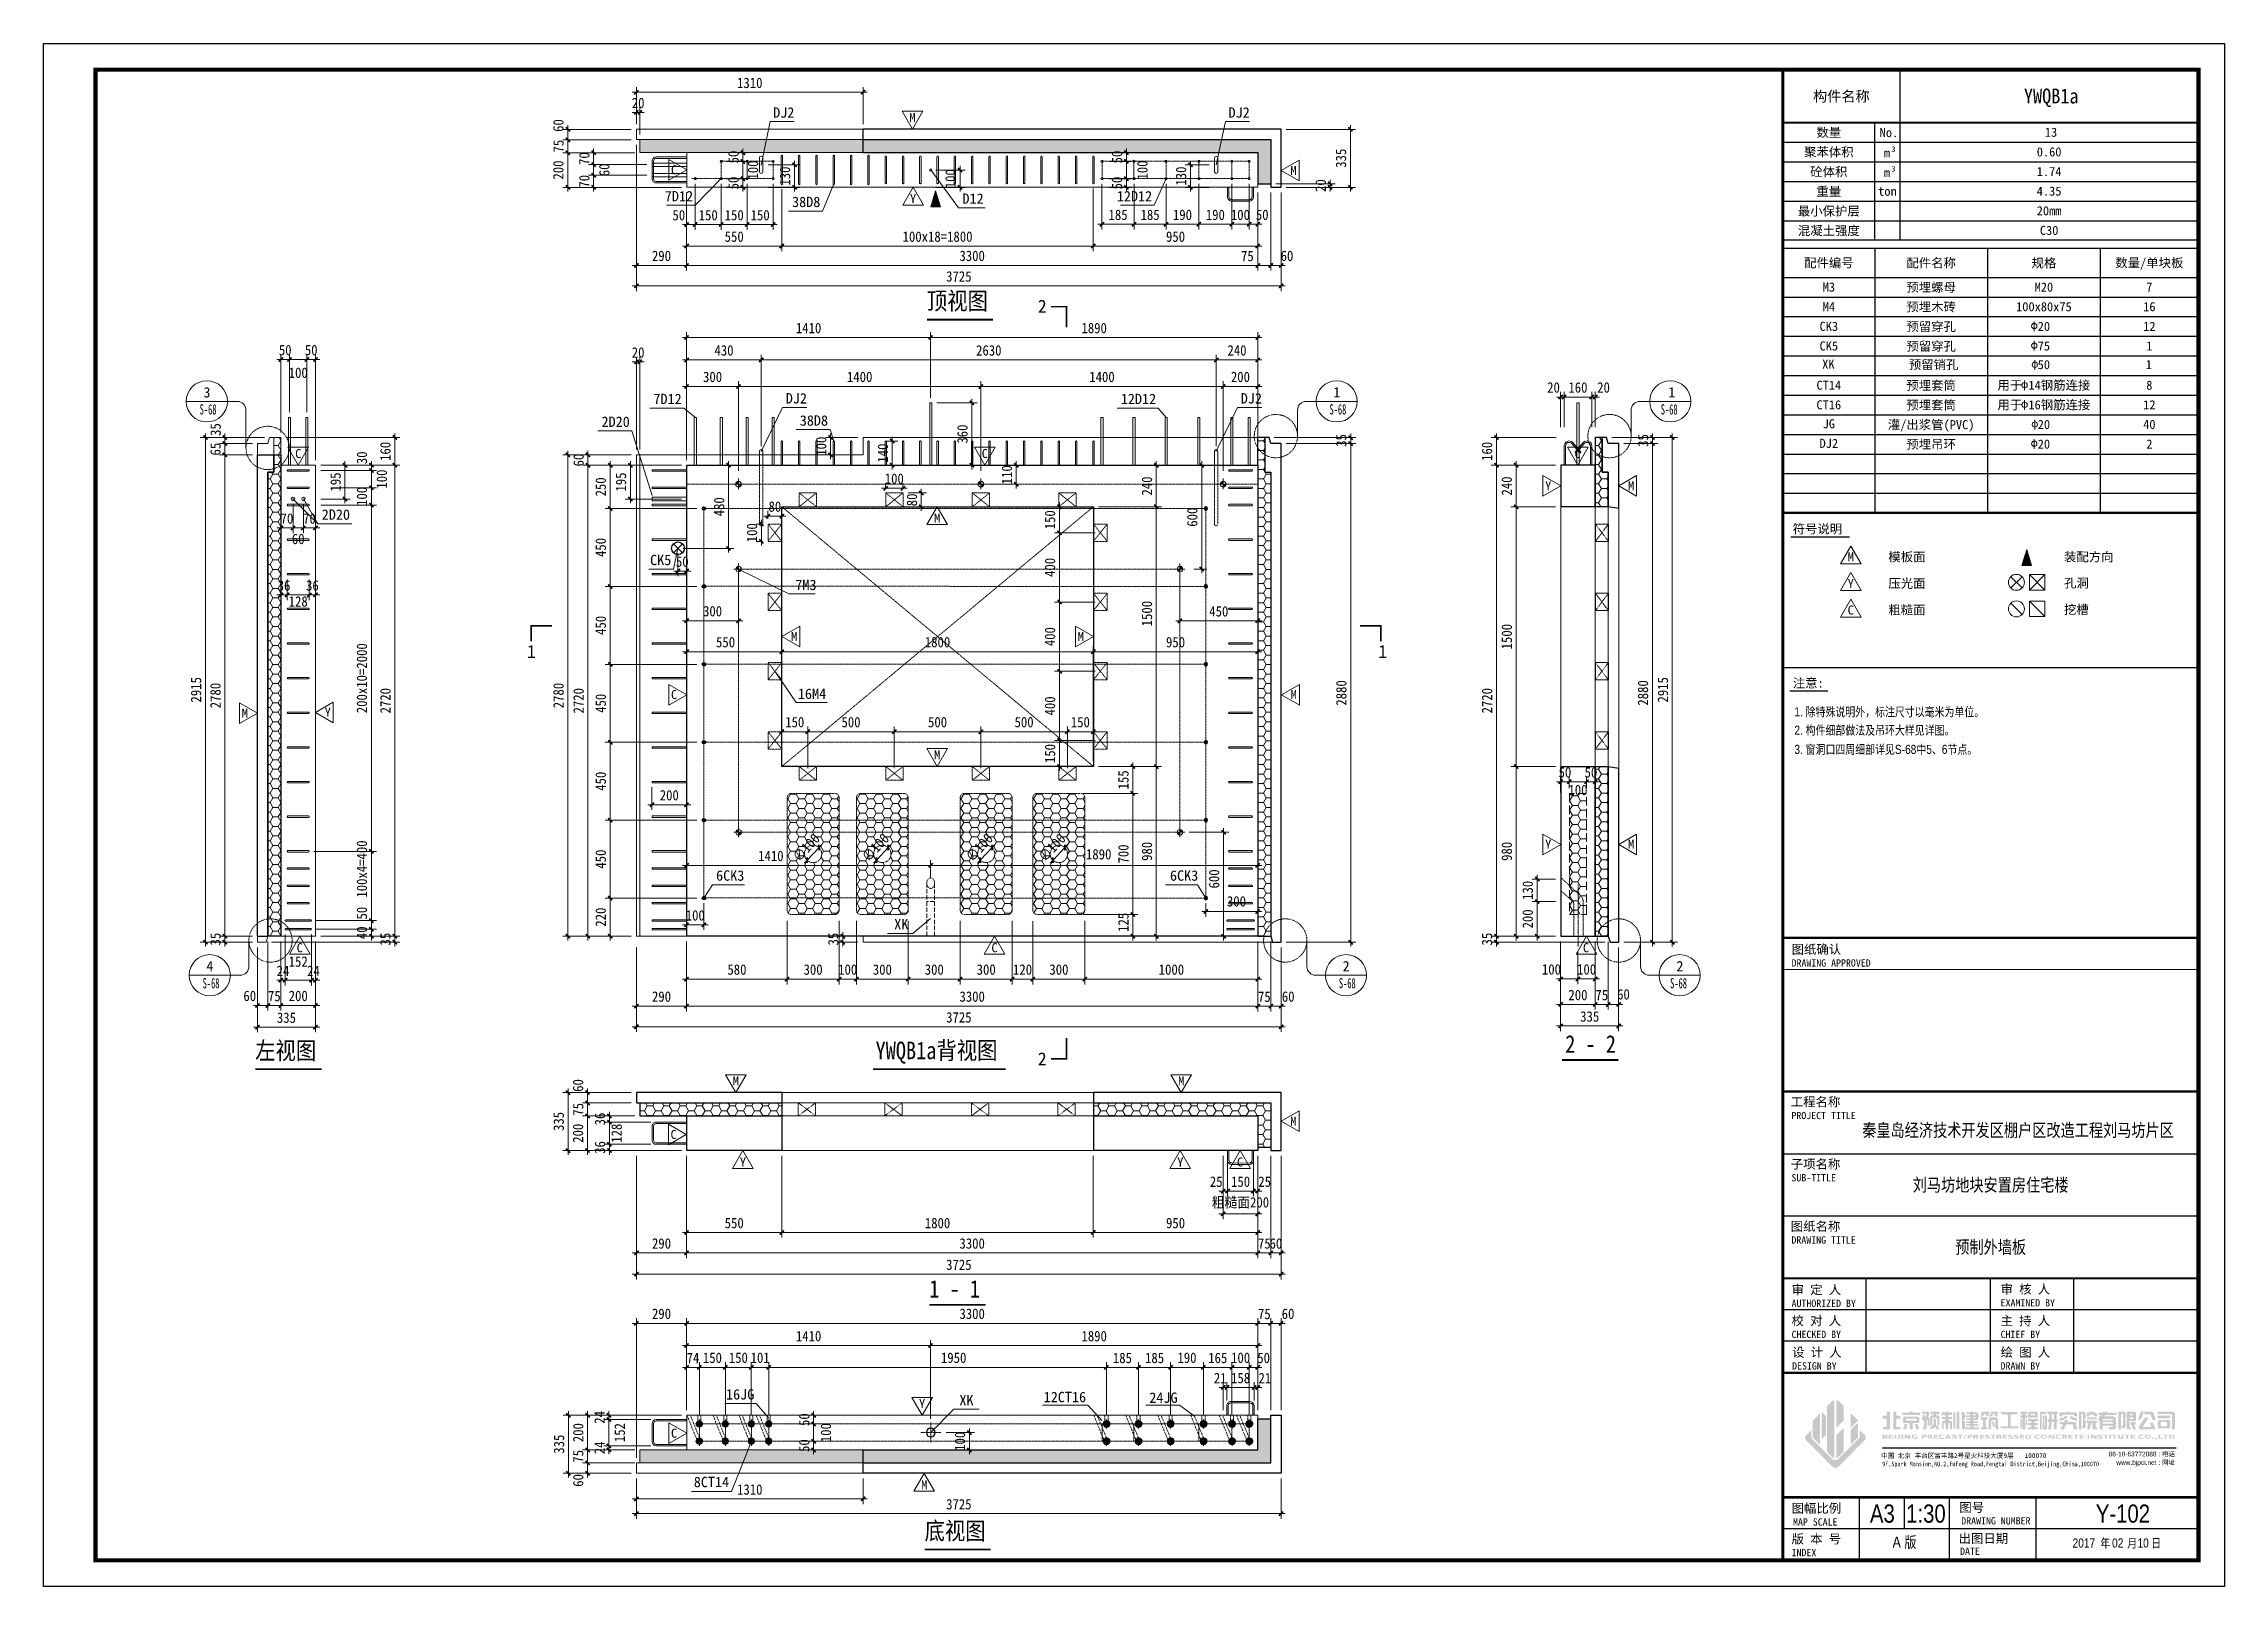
# Model space of a CAD drawing. Header units: millimetres. Extents: x 0 to 12600, y 0 to 8910.
import ezdxf
from ezdxf.enums import TextEntityAlignment as Align

# ---------------------------------------------------------------- set-up
doc = ezdxf.new("R2010")
doc.units = ezdxf.units.MM
for name, pattern in [('ACAD_ISO10W100', [18, 12, -3, 0, -3]), ('ACAD_ISO12W100', [21, 12, -3, 0, -3, 0, -3]), ('DASH', [0.35, 0.25, -0.1]), ('DOT', [0.25, 0, -0.25]), ('DOTE', [2.42, 2, -0.2, 0.02, -0.2])]:
    doc.linetypes.add(name, pattern=pattern)
for name, color, linetype in [('DIM_SYMB', 3, 'Continuous'), ('S-DETL', 4, 'Continuous'), ('YZ-下划线', 1, 'ACAD_ISO10W100'), ('YZ-索引图号', 3, 'Continuous'), ('图层6', 50, 'DASH'), ('图框2', 1, 'Continuous'), ('图框名称', 4, 'Continuous'), ('图框签字栏-图框文字', 255, 'Continuous'), ('图框线', 7, 'Continuous'), ('图签栏说明', 2, 'Continuous'), ('暗柱钢筋', 7, 'Continuous'), ('梁钢筋', 7, 'Continuous'), ('洞', 40, 'Continuous'), ('聚苯板', 5, 'Continuous'), ('边线', 4, 'Continuous'), ('附加钢筋', 7, 'Continuous')]:
    doc.layers.add(name, color=color, linetype=linetype)
for name, color, linetype, lineweight in [('PUB_DIM', 7, 'Continuous', 15), ('YG-标注', 151, 'Continuous', 15), ('YZ-文字', 4, 'Continuous', 13), ('YZ-符号', 96, 'Continuous', 9), ('图层1', 7, 'Continuous', 13), ('图层3', 7, 'DASH', 15), ('图层4', 7, 'Continuous', 13), ('填充', 7, 'Continuous', 5), ('文字标注', 7, 'Continuous', 15), ('洞口辅助线', 253, 'Continuous', 9), ('轮廓线', 2, 'Continuous', 13), ('轮廓线0.15', 91, 'Continuous', 15), ('轴线', 1, 'DOTE', 9), ('连接孔', 1, 'DASH', 15), ('隐藏层', 5, 'Continuous', 9)]:
    doc.layers.add(name, color=color, linetype=linetype, lineweight=lineweight)
doc.styles.add('YG-样式 2', font='simhei.ttf')
doc.styles.add('YZ-样式 1', font='simhei.ttf', dxfattribs={"width": 0.85})
doc.styles.add('YZ-样式 2', font='simhei.ttf', dxfattribs={"width": 0.9})
doc.styles.add('图框签字栏$0$宋体', font='', dxfattribs={"width": 0.8})
doc.styles.add('图签-logo-2', font='arial.ttf')
doc.styles.add('图签-样式 1', font='arial.ttf', dxfattribs={"width": 0.8})
doc.styles.add('图签-样式 2', font='')
doc.styles.add('图签-黑体', font='simhei.ttf')
doc.styles.add('图签-黑体2', font='simhei.ttf', dxfattribs={"width": 0.8})
doc.styles.add('黑体', font='simhei.ttf')
doc.styles.get('图框签字栏$0$宋体').set_extended_font_data('NSimSun')
doc.styles.get('图签-样式 2').set_extended_font_data('NSimSun')
doc.dimstyles.new('YZ-30', dxfattribs={"dimscale": 30, "dimtxt": 2, "dimasz": 0.8, "dimexe": 1, "dimexo": 1, "dimgap": 0.8, "dimtad": 1, "dimdec": 0, "dimzin": 1, "dimdsep": 46, "dimtxsty": 'YZ-样式 2', "dimblk": 'ARCHTICK', "dimcen": 250, "dimdle": 0.8, "dimclrd": 151, "dimclre": 151, "dimclrt": 7, "dimazin": 0, "dimtfac": 1, "dimtdec": 0, "dimtix": 1, "dimtmove": 2, "dimatfit": 2, "dimldrblk": 'ARCHTICK', "dimfxl": 1, "dimlwd": 9, "dimlwe": 9, "dimarcsym": 0})
pattern_1 = [(0, (-22086.616, -5556.973), (47.625, 27.496306), [31.75, -63.5]), (120, (-22086.616, -5556.973), (-47.625, 27.496307), [31.75, -63.5]), (60, (-22086.616, -5556.973), (1e-07, 54.992613), [-63.5, 31.75])]

msp = doc.modelspace()

# ---------------------------------------------------------------- texts
at = {"layer": 'DIM_SYMB', "color": 7, "style": 'YZ-样式 1', "width": 0.85}
for s, p in [('顶视图', (5103.4, 7373.8)), ('左视图', (1222.4, 3044)), ('YWQB1a背视图', (4806.7, 3044.6)), ('2 - 2', (8791.4, 3082)), ('1 - 1', (5117.1, 1667.7)), ('底视图', (5090, 270.1))]:
    msp.add_text(s, height=101.39, dxfattribs=at).set_placement(p)
at = {"layer": 'YZ-文字', "style": '黑体'}
for s, rotation, p in [('DJ2', 360, (4337.7, 8464.2)), ('DJ2', 360, (6968.8, 8464.2)), ('7D12', 0, (3752.6, 7981)), ('38D8', 0, (4487.6, 7948.1)), ('D12', 360, (5431, 7967)), ('12D12', 0, (6404.9, 7981)), ('7D12', 0, (3686.6, 6810.1)), ('DJ2', 360, (4410.6, 6813.6)), ('12D12', 0, (6427.9, 6810.1)), ('DJ2', 360, (7039.4, 6813.6)), ('2D20', 0, (3386.8, 6678.4)), ('38D8', 0, (4532.2, 6685.4)), ('2D20', 360, (1770.3, 6142.1)), ('CK5', 0, (3626.6, 5880.1)), ('7M3', 360, (4465.6, 5736.1)), ('16M4', 360, (4521.3, 5107.4)), ('6CK3', 360, (4048.6, 4057.4)), ('6CK3', 0, (6671.1, 4057.4)), ('XK', 0, (4995.9, 3776.2)), ('16JG', 0, (4106.2, 1061.1)), ('XK', 360, (5373, 1027.5)), ('12CT16', 0, (6023.2, 1045.7)), ('24JG', 0, (6551.5, 1041.8)), ('8CT14', 360, (3960.8, 555))]:
    msp.add_text(s, height=60, rotation=rotation, dxfattribs=at).set_placement(p, align=Align.BOTTOM_RIGHT)
at = {"layer": 'YZ-符号', "color": 1, "lineweight": 15, "style": '图签-黑体'}
for s, p in [('M', (5002, 8457.2)), ('C', (3624.9, 8155)), ('M', (7203.3, 8151.3)), ('Y', (5005.5, 7988.7)), ('C', (1453.5, 6516.5)), ('C', (5420.3, 6516.5)), ('C', (8845.2, 6516.5)), ('Y', (8675.5, 6330.2)), ('M', (9154.2, 6330.2)), ('M', (5145.3, 6143.6)), ('M', (10423.4, 5919.1, 5530.2)), ('Y', (10423.4, 5765.9, 5530.2)), ('C', (10423.4, 5612.7, 5530.2)), ('M', (4318.9, 5459.8)), ('M', (5974.9, 5459.8)), ('C', (3624.9, 5124.2)), ('M', (7205, 5124.2)), ('M', (1145.1, 5016.7)), ('Y', (1624.1, 5022.2)), ('M', (5145.3, 4776.5)), ('Y', (8675.5, 4259.7)), ('M', (9154.2, 4259.7)), ('C', (1462.1, 3662.4)), ('C', (5476.4, 3662.4)), ('C', (8893.9, 3662.4)), ('M', (3981.5, 2893.2)), ('M', (6555.5, 2893.2)), ('M', (7202.8, 2661.1)), ('C', (3622.3, 2584)), ('Y', (4022.3, 2424.7)), ('Y', (6549.9, 2424.7)), ('C', (6894.9, 2424.7)), ('Y', (5057.8, 1029.2)), ('C', (3624.9, 858.5)), ('M', (5070.3, 560.8))]:
    msp.add_text(s, height=52.5, dxfattribs=at).set_placement(p)
at = {"layer": 'YZ-索引图号', "color": 3, "ltscale": 100, "style": 'YZ-样式 2', "width": 0.6}
for p in [(950.3, 6768), (7478.2, 6768), (9392.2, 6768), (967.3, 3454), (7532.2, 3454), (9446.2, 3454)]:
    msp.add_text('S-68', height=59.52, dxfattribs=at).set_placement(p, align=Align.CENTER)
at = {"layer": 'YZ-索引图号', "color": 3, "ltscale": 100, "style": 'YZ-样式 1'}
for s, p in [('3', (943.8, 6866.5)), ('1', (7471.7, 6866.5)), ('1', (9407.6, 6866.5)), ('4', (960.7, 3552.5)), ('2', (7525.7, 3552.5)), ('2', (9454.3, 3552.5))]:
    msp.add_text(s, height=59.5, dxfattribs=at).set_placement(p, align=Align.CENTER)
at = {"layer": '图框名称', "color": 2, "linetype": 'Continuous', "style": '图签-样式 1', "width": 0.8}
for s, height, p in [('秦皇岛经济技术开发区棚户区改造工程刘马坊片区', 75, (11407.8, 2597.1)), ('刘马坊地块安置房住宅楼', 75, (11249.6, 2281.2)), ('预制外墙板', 75, (11249.6, 1922.2)), ('A3', 105, (10624, 367.9)), ('1:30', 105, (10875.7, 367.9)), ('A 版', 64.5, (10751.9, 223.2))]:
    msp.add_text(s, height=height, rotation=0.00002, dxfattribs=at).set_placement(p, align=Align.CENTER)
at = {"layer": '图框名称', "style": '图签-样式 1', "width": 0.8}
msp.add_text('Y-102', height=105, dxfattribs=at).set_placement((11857.3, 367.9))
at = {"layer": '图框名称', "color": 2, "style": '图签-样式 1', "width": 0.8}
msp.add_text('2017      02     10', height=52.5, rotation=0.0001, dxfattribs=at).set_placement((11722.8, 224.3))
at = {"layer": '图框名称', "color": 0, "style": '图签-样式 1', "width": 0.8}
msp.add_text('年      月     日', height=52.5, rotation=0.0001, dxfattribs=at).set_placement((12234.7, 223.6), align=Align.RIGHT)
at = {"layer": '图框签字栏-图框文字', "style": '图签-黑体'}
for s, height, p in [('构件名称', 60, (10387, 8606.1)), ('聚苯体积', 52.5, (10314.6, 8284.2)), ('数量', 52.5, (10314.6, 8397.5)), ('No.', 52.5, (10662.1, 8396.4)), ('砼体积', 52.5, (10314.6, 8170.3)), ('m', 52.5, (10650.4, 8278.7)), ('3', 31.8, (10688, 8300.2)), ('3', 31.8, (10688, 8186.8)), ('重量', 52.5, (10314.6, 8056.5)), ('ton', 52.5, (10653.3, 8057.5)), ('m', 52.5, (10650.4, 8165.4)), ('最小保护层', 52.5, (10314.6, 7943.3)), ('混凝土强度', 52.5, (10314.6, 7830.1)), ('配件编号', 52.5, (10314.6, 7644)), ('配件名称', 52.5, (10905.7, 7643.7)), ('规格', 52.5, (11557.3, 7643.2)), ('数量/单块板', 52.5, (12166.5, 7644))]:
    msp.add_text(s, height=height, dxfattribs=at).set_placement(p, align=Align.MIDDLE_CENTER)
at = {"layer": '图框签字栏-图框文字', "color": 2, "style": '图签-样式 2'}
for s, p in [('13', (11598.4, 8398.3)), ('0.60', (11587.4, 8284.9)), ('1.74', (11587.4, 8171.6)), ('4.35', (11587.4, 8058.2)), ('20mm', (11587.4, 7944.9)), ('C30', (11587.4, 7831.6)), ('M3', (10314.6, 7504.3)), ('预埋螺母', (10905.7, 7503.3)), ('M20', (11557.3, 7504)), ('7', (12166.5, 7504.3)), ('M4', (10314.6, 7391)), ('预埋木砖', (10905.7, 7389.8)), ('预留穿孔', (10905.7, 7276)), ('100x80x75', (11557.3, 7390.7)), ('16', (12166.5, 7391)), ('CK3', (10314.6, 7277.3)), ('CK5', (10314.6, 7164)), ('预留穿孔', (10905.7, 7162.7)), ('12', (12166.5, 7277.3)), ('1', (12166.5, 7164)), ('XK', (10312, 7058.7)), ('预留销孔', (10919.8, 7056.3)), ('50', (11556.8, 7056.3)), ('1', (12163, 7056.2)), ('CT14', (10314.6, 6937.3)), ('预埋套筒', (10905.7, 6936.2)), ('用于 14钢筋连接', (11557.3, 6937.5)), ('8', (12166.5, 6937.3)), ('CT16', (10314.6, 6824)), ('预埋套筒', (10905.7, 6822.8)), ('用于 16钢筋连接', (11557.3, 6824.1)), ('12', (12166.5, 6824)), ('JG', (10314.6, 6714.7)), ('灌/出浆管(PVC)', (10905.7, 6709.2)), ('20', (11557.3, 6710.7)), ('40', (12166.5, 6711)), ('DJ2', (10314.6, 6601.4)), ('预埋吊环', (10905.7, 6596.6)), ('20', (11557.3, 6597.3)), ('2', (12166.5, 6597.6))]:
    msp.add_text(s, height=52.5, dxfattribs=at).set_placement(p, align=Align.MIDDLE_CENTER)
for s, p in [('20', (11557.3, 7277.3)), ('75', (11557.3, 7164))]:
    msp.add_text(s, height=52.5, rotation=0, dxfattribs=at).set_placement(p, align=Align.MIDDLE_CENTER)
at = {"layer": '图框签字栏-图框文字'}
for s, height, style, p in [('符号说明', 52.5, '图签-黑体', (10105.3, 6081.1)), ('模板面', 52.5, '图签-黑体', (10658.3, 5919.8)), ('装配方向', 52.5, '图签-黑体', (11673.3, 5919.8)), ('压光面', 52.5, '图签-黑体', (10658.3, 5766.6)), ('孔洞', 52.5, '图签-黑体', (11673.3, 5768.7)), ('粗糙面', 52.5, '图签-黑体', (10658.3, 5613.4)), ('挖槽', 52.5, '图签-黑体', (11673.3, 5615.5)), ('注意:', 52.5, '图签-黑体', (10106.3, 5190.7)), ('图纸确认', 52.5, '图签-黑体', (10099.3, 3653.1)), ('DRAWING APPROVED', 42, '图框签字栏$0$宋体', (10099.3, 3579.5)), ('工程名称', 52.5, '图签-黑体', (10094.7, 2772.2)), ('PROJECT TITLE', 42, '图框签字栏$0$宋体', (10098.6, 2698.4)), ('子项名称', 52.5, '图签-黑体', (10094.7, 2412.7)), ('SUB-TITLE', 42, '图框签字栏$0$宋体', (10098.6, 2338.9)), ('图纸名称', 52.5, '图签-黑体', (10094.7, 2053.3)), ('DRAWING TITLE', 42, '图框签字栏$0$宋体', (10098.6, 1979.5)), ('AUTHORIZED BY', 42, '图框签字栏$0$宋体', (10099.3, 1613.6)), ('审 定 人', 52.5, '图签-黑体', (10099.3, 1687.2)), ('EXAMINED BY', 42, '图框签字栏$0$宋体', (11307, 1616.5)), ('审 核 人', 52.5, '图签-黑体', (11307, 1690.2)), ('校 对 人', 52.5, '图签-黑体', (10099.3, 1508.1)), ('主 持 人', 52.5, '图签-黑体', (11306.9, 1508.1)), ('CHECKED BY', 42, '图框签字栏$0$宋体', (10099.3, 1434.4)), ('绘 图 人', 52.5, '图签-黑体', (11306.9, 1326)), ('CHIEF BY', 42, '图框签字栏$0$宋体', (11306.9, 1434.4)), ('设 计 人', 52.5, '图签-黑体', (10102.4, 1326)), ('DESIGN BY', 42, '图框签字栏$0$宋体', (10102.4, 1252.3)), ('DRAWN BY', 42, '图框签字栏$0$宋体', (11306.9, 1252.3)), ('中国 北京 丰台区富丰路2号星火科技大厦9层   100070', 27.009, '图签-黑体2', (10616.9, 741.5)), ('图幅比例', 52.5, '图签-黑体', (10099.3, 424.7)), ('MAP SCALE', 42, '图框签字栏$0$宋体', (10107.6, 351)), ('图号', 52.5, '图签-黑体', (11069, 430.1)), ('版 本 号', 52.5, '图签-黑体', (10099.3, 247.6)), ('出图日期', 52.5, '图签-黑体', (11064.3, 250.7)), ('INDEX', 42, '图框签字栏$0$宋体', (10099.3, 174)), ('DATE', 42, '图框签字栏$0$宋体', (11072.8, 182.1))]:
    msp.add_text(s, height=height, dxfattribs=dict(at, style=style)).set_placement(p)
at = {"layer": '图框签字栏-图框文字', "style": '图签-logo-2'}
for s, p in [('86-10-63772088 : 电话', (12315, 750.9)), ('www.bjpci.net : 网址', (12315, 701.9))]:
    msp.add_text(s, height=27.009, dxfattribs=at).set_placement(p, align=Align.RIGHT)
at = {"layer": '图框签字栏-图框文字', "style": '图签-黑体2', "width": 0.8}
msp.add_text('9F,Spark Mansion,NO.2,FuFeng Road,Fengtai District,Beijing,China,100070', height=27.009, dxfattribs=at).set_placement((10623.1, 693.7))
at = {"layer": '图框签字栏-图框文字', "style": '图框签字栏$0$宋体'}
msp.add_text('DRAWING NUMBER', height=42, dxfattribs=at).set_placement((11279.7, 357.6), align=Align.CENTER)
at = {"layer": '图签栏说明', "style": '图签-黑体', "width": 0.9}
msp.add_text('YWQB1a', height=85.92, dxfattribs=at).set_placement((11599.6, 8607.6), align=Align.MIDDLE_CENTER)
at = {"layer": '图签栏说明', "color": 2, "style": '图签-样式 1', "width": 0.8}
for s, p in [('1. 除特殊说明外，标注尺寸以毫米为单位。', (10115.5, 5024.6)), ('2. 构件细部做法及吊环大样见详图。', (10115.5, 4918.5)), ('3. 窗洞口四周细部详见S-68中5、6节点。', (10115.5, 4807.7))]:
    msp.add_text(s, height=52.5, dxfattribs=at).set_placement(p)
at = {"layer": '文字标注', "style": 'YG-样式 2'}
for s, p in [('2', (5769.9, 7355.7)), ('1', (2818.3, 5362)), ('1', (7737.2, 5362)), ('2', (5769.9, 3009.2))]:
    msp.add_text(s, height=75, dxfattribs=at).set_placement(p, align=Align.CENTER)

# ---------------------------------------------------------------- blocks, each defined once
blk = doc.blocks.new('A$C02305B03')
at = {"layer": '轴线', "color": 1, "linetype": 'DOTE', "lineweight": 13, "ltscale": 0.1}
blk.add_line((0, -60), (0, 299), dxfattribs=at)
at = {"layer": '连接孔', "ltscale": 0.1}
for p, q in [((16, 232), (-100, 339)), ((-30, 201), (-100, 263)), ((-25, 0), (-25, 188)), ((30, 0), (30, 200))]:
    blk.add_line(p, q, dxfattribs=at)
for centre, radius in [((-45, 188), 20), ((-15, 200), 44.5)]:
    blk.add_arc(centre, radius, 0, 45, dxfattribs=at)
blk = doc.blocks.new('mk1')
at = {"layer": '图层3', "color": 4, "linetype": 'DASH', "lineweight": 13, "ltscale": 0.1}
for p, q in [((-40, 50), (40, -50)), ((-40, -50), (40, 50))]:
    blk.add_line(p, q, dxfattribs=at)
blk.add_lwpolyline([(-40, -50), (40, -50), (40, 50), (-40, 50)], close=True, dxfattribs=at)
blk = doc.blocks.new('*U260')
at = {"layer": '图层3', "lineweight": 9, "rotation": 180}
blk.add_blockref('mk1', (0, 0), dxfattribs=at)
blk = doc.blocks.new('*U262')
at = {"layer": 'YG-标注', "color": 0, "linetype": 'ByBlock', "lineweight": -2}
for p in [(0, 1200), (0, 800), (0, 400), (0, 0)]:
    blk.add_blockref('*U260', p, dxfattribs=at)
blk = doc.blocks.new('*U263')
at = {"layer": '图层3', "lineweight": 9, "xscale": -1, "rotation": 90}
blk.add_blockref('mk1', (0, 0), dxfattribs=at)
blk = doc.blocks.new('*U264')
at = {"layer": 'YG-标注', "color": 0, "linetype": 'ByBlock', "lineweight": -2}
for p in [(0, 0), (500, 0), (1000, 0), (1500, 0)]:
    blk.add_blockref('*U263', p, dxfattribs=at)
blk = doc.blocks.new('*U265')
at = {"layer": '图层3', "lineweight": 9, "xscale": -1, "rotation": 90}
blk.add_blockref('mk1', (0, 0), dxfattribs=at)
blk = doc.blocks.new('*U266')
at = {"layer": 'YG-标注', "color": 0, "linetype": 'ByBlock', "lineweight": -2}
for p in [(0, 0), (500, 0), (1000, 0), (1500, 0)]:
    blk.add_blockref('*U265', p, dxfattribs=at)
blk = doc.blocks.new('A$C450513D1')
at = {"layer": '文字标注', "lineweight": 13, "ltscale": 100}
h = blk.add_hatch(color=2, dxfattribs=at)
edge = h.paths.add_edge_path()
edge.add_arc((0, 0), 16, 90, 180)
edge.add_line((-16, 0), (0, 0))
edge.add_line((0, 0), (0, 16))
edge = h.paths.add_edge_path()
edge.add_line((16, 0), (0, 0))
edge.add_line((0, 0), (0, -16))
edge.add_arc((0, 0), 16, 270, 360)
at = {"layer": 'S-DETL', "color": 7, "lineweight": 13}
blk.add_circle((0, 0), 16, dxfattribs=at)
at = {"layer": '轴线', "color": 1, "linetype": 'DOTE', "lineweight": 5, "ltscale": 30}
for points in [[(32, 0), (-32, 0)], [(0, 32), (0, -32)]]:
    blk.add_lwpolyline(points, dxfattribs=at)
blk = doc.blocks.new('A$C15E43CF4')
at = {"layer": '洞', "lineweight": 30}
blk.add_circle((0, 0), 10, dxfattribs=at)
at = {"layer": '轴线', "color": 1, "linetype": 'DOTE', "lineweight": 13, "ltscale": 30}
for p, q in [((7, 7), (-7, -7)), ((-7, 7), (7, -7))]:
    blk.add_line(p, q, dxfattribs=at)
blk = doc.blocks.new('*U267')
at = {"layer": 'YG-标注'}
blk.add_blockref('A$C15E43CF4', (0, 0), dxfattribs=at)
blk = doc.blocks.new('*U268')
at = {"layer": 'YG-标注', "color": 0, "linetype": 'ByBlock', "lineweight": -2}
for p in [(0, 2250), (0, 1800), (0, 1350), (0, 900), (0, 450), (0, 0)]:
    blk.add_blockref('*U267', p, dxfattribs=at)
blk = doc.blocks.new('*U271')
at = {"layer": 'YG-标注'}
blk.add_blockref('A$C15E43CF4', (0, 0), dxfattribs=at)
blk = doc.blocks.new('*U272')
at = {"layer": 'YG-标注', "color": 0, "linetype": 'ByBlock', "lineweight": -2}
for p in [(0, 2250), (0, 1800), (0, 1350), (0, 900), (0, 450), (0, 0)]:
    blk.add_blockref('*U271', p, dxfattribs=at)
blk = doc.blocks.new('连接孔')
at = {"layer": '连接孔', "ltscale": 100}
blk.add_line((-22.5, -85), (22.5, -85), dxfattribs=at)
blk.add_lwpolyline([(22.5, 21), (22.5, -285), (-22.5, -285), (-22.5, 21)], dxfattribs=at)
at = {"layer": '连接孔', "ltscale": 0.1}
blk.add_ellipse((0, 21), major_axis=(0, -30.3), ratio=0.7415285, start_param=-3.141592653589793, end_param=3.141592653589792, dxfattribs=at)
blk = doc.blocks.new('A$C40985A34')
at = {"layer": '轮廓线', "lineweight": 30}
blk.add_circle((0, 0), 25, dxfattribs=at)
at = {"layer": '轴线', "color": 1, "linetype": 'DOTE', "lineweight": 5, "ltscale": 0.02}
for p, q in [((58, 0), (-58, 0)), ((0, -58), (0, 58))]:
    blk.add_line(p, q, dxfattribs=at)
blk = doc.blocks.new('dfs gvzdsf vxc')
at = {"layer": '图层3', "color": 4, "linetype": 'DASH', "lineweight": 13, "ltscale": 0.1}
for p, q in [((26447, 8274), (26547, 8349)), ((26547, 8274), (26447, 8349))]:
    blk.add_line(p, q, dxfattribs=at)
blk.add_lwpolyline([(26547, 8274), (26547, 8349), (26447, 8349), (26447, 8274)], close=True, dxfattribs=at)
blk = doc.blocks.new('*U273')
at = {"layer": 'YG-标注'}
blk.add_blockref('dfs gvzdsf vxc', (-26497, -8311), dxfattribs=at)
blk = doc.blocks.new('*U274')
at = {"layer": 'YG-标注', "color": 0, "linetype": 'ByBlock', "lineweight": -2}
for p in [(0, 0), (500, 0), (1000, 0), (1500, 0)]:
    blk.add_blockref('*U273', p, dxfattribs=at)
blk = doc.blocks.new('*U275')
at = {"layer": '图层3', "lineweight": 9, "rotation": 180}
blk.add_blockref('mk1', (0, 0), dxfattribs=at)
blk = doc.blocks.new('*U276')
at = {"layer": 'YG-标注', "color": 0, "linetype": 'ByBlock', "lineweight": -2}
for p in [(0, 1200), (0, 800), (0, 400), (0, 0)]:
    blk.add_blockref('*U275', p, dxfattribs=at)
blk = doc.blocks.new('A$C5C707EF8')
at = {"layer": '边线', "color": 4, "linetype": 'DASH', "lineweight": 9, "ltscale": 0.05}
for p, q in [((9799, 51078), (9699, 51003)), ((9699, 51078), (9799, 51003))]:
    blk.add_line(p, q, dxfattribs=at)
at = {"layer": '边线', "color": 4, "lineweight": 9, "ltscale": 0.05}
blk.add_lwpolyline([(9699, 51078), (9699, 51003), (9799, 51003), (9799, 51078)], close=True, dxfattribs=at)
blk = doc.blocks.new('*U277')
at = {"layer": 'YG-标注', "rotation": 270}
blk.add_blockref('A$C5C707EF8', (-51041, 9749), dxfattribs=at)
blk = doc.blocks.new('*U278')
at = {"layer": 'YG-标注', "color": 0, "linetype": 'ByBlock', "lineweight": -2}
for p in [(0, 1200), (0, 800), (0, 400), (0, 0)]:
    blk.add_blockref('*U277', p, dxfattribs=at)
blk = doc.blocks.new('df vdf vxc')
at = {"layer": '图层1', "color": 1, "lineweight": 13}
blk.add_lwpolyline([(-4787, 12156), (-4787, 12236, -1), (-4767, 12236), (-4767, 12156)], format="xyb", dxfattribs=at)
at = {"layer": '图层3', "color": 1, "linetype": 'DASH', "lineweight": 13, "ltscale": 0.1}
blk.add_lwpolyline([(-4787, 12156), (-4787, 11816, 1), (-4767, 11816), (-4767, 12156)], format="xyb", dxfattribs=at)
blk = doc.blocks.new('_ArchTick')
at = {"color": 0, "linetype": 'ByBlock', "const_width": 0.4}
blk.add_lwpolyline([(-0.5, -0.5), (0.5, 0.5)], dxfattribs=at)
blk = doc.blocks.new('*D279')
at = {"layer": 'Defpoints', "color": 0, "transparency": 16777216}
for p in [(8630, 3955), (8765, 3955), (8765, 3755)]:
    blk.add_point(p, dxfattribs=at)
at = {"layer": 'YZ-符号', "color": 151, "lineweight": 9, "transparency": 16777216}
for p, q in [((8735, 3955), (8600, 3955)), ((8630, 3731), (8630, 3979)), ((8735, 3755), (8600, 3755))]:
    blk.add_line(p, q, dxfattribs=at)
at = {"layer": 'YZ-符号', "color": 151, "lineweight": 9, "transparency": 16777216, "xscale": 24, "yscale": 24, "zscale": 24}
for p, rotation in [((8630, 3955), 90), ((8630, 3755), 270)]:
    blk.add_blockref('_ArchTick', p, dxfattribs=dict(at, rotation=rotation))
at = {"layer": 'YZ-符号', "color": 7, "transparency": 16777216, "insert": (8575, 3855), "char_height": 60, "attachment_point": 5, "rotation": 90, "style": 'YZ-样式 2'}
blk.add_mtext('200', dxfattribs=at)
blk = doc.blocks.new('*D280')
at = {"layer": 'Defpoints', "color": 0, "transparency": 16777216}
for p in [(8630, 4085), (8765, 4085), (8765, 3955)]:
    blk.add_point(p, dxfattribs=at)
at = {"layer": 'YZ-符号', "color": 151, "lineweight": 9, "transparency": 16777216}
for p, q in [((8735, 4085), (8600, 4085)), ((8630, 4085), (8630, 4109)), ((8630, 3955), (8630, 4085)), ((8735, 3955), (8600, 3955)), ((8630, 3955), (8630, 3931))]:
    blk.add_line(p, q, dxfattribs=at)
at = {"layer": 'YZ-符号', "color": 151, "lineweight": 9, "transparency": 16777216, "xscale": 24, "yscale": 24, "zscale": 24}
for p, rotation in [((8630, 4085), 270), ((8630, 3955), 90)]:
    blk.add_blockref('_ArchTick', p, dxfattribs=dict(at, rotation=rotation))
at = {"layer": 'YZ-符号', "color": 7, "transparency": 16777216, "insert": (8575, 4020), "char_height": 60, "attachment_point": 5, "rotation": 90, "style": 'YZ-样式 2'}
blk.add_mtext('130', dxfattribs=at)
blk = doc.blocks.new('*U269')
at = {"layer": '暗柱钢筋', "color": 1, "lineweight": 9, "ltscale": 100}
blk.add_lwpolyline([(65, 4), (-65, 4, 1), (-65, -4), (65, -4), (65, -4, 1)], format="xyb", close=True, dxfattribs=at)
blk = doc.blocks.new('*U270')
at = {"layer": '暗柱钢筋', "color": 0, "linetype": 'ByBlock', "lineweight": -2}
for p in [(0, 2000), (0, 1800), (0, 1600), (0, 1400), (0, 1200), (0, 1000), (0, 800), (0, 600), (0, 400), (0, 200), (0, 0)]:
    blk.add_blockref('*U269', p, dxfattribs=at)
blk = doc.blocks.new('*D281')
at = {"layer": 'Defpoints', "color": 0, "transparency": 16777216}
for p in [(6815, 2517), (7015, 2517), (6815, 2151)]:
    blk.add_point(p, dxfattribs=at)
at = {"layer": 'YZ-符号', "color": 151, "lineweight": 9, "transparency": 16777216}
for p, q in [((6815, 2487), (6815, 2121)), ((7015, 2487), (7015, 2121)), ((6815, 2151), (6791, 2151)), ((7015, 2151), (6815, 2151)), ((7015, 2151), (7039, 2151))]:
    blk.add_line(p, q, dxfattribs=at)
at = {"layer": 'YZ-符号', "color": 151, "lineweight": 9, "transparency": 16777216, "xscale": 24, "yscale": 24, "zscale": 24}
blk.add_blockref('_ArchTick', (6815, 2151), dxfattribs=at)
at = {"layer": 'YZ-符号', "color": 151, "lineweight": 9, "transparency": 16777216, "xscale": 24, "yscale": 24, "zscale": 24, "rotation": 180}
blk.add_blockref('_ArchTick', (7015, 2151), dxfattribs=at)
at = {"layer": 'YZ-符号', "color": 7, "transparency": 16777216, "insert": (6915, 2215), "char_height": 60, "attachment_point": 5, "style": 'YZ-样式 2'}
blk.add_mtext('粗糙面200', dxfattribs=at)
blk = doc.blocks.new('*D282')
at = {"layer": 'Defpoints', "color": 0, "transparency": 16777216}
for p in [(3425, 8080), (7150, 8080), (7150, 7511)]:
    blk.add_point(p, dxfattribs=at)
at = {"layer": 'YG-标注', "color": 151, "lineweight": 9, "transparency": 16777216}
for p, q in [((3425, 8050), (3425, 7481)), ((7150, 8050), (7150, 7481)), ((3401, 7511), (7174, 7511))]:
    blk.add_line(p, q, dxfattribs=at)
at = {"layer": 'YG-标注', "color": 151, "lineweight": 9, "transparency": 16777216, "xscale": 24, "yscale": 24, "zscale": 24, "rotation": 180}
blk.add_blockref('_ArchTick', (3425, 7511), dxfattribs=at)
at = {"layer": 'YG-标注', "color": 151, "lineweight": 9, "transparency": 16777216, "xscale": 24, "yscale": 24, "zscale": 24}
blk.add_blockref('_ArchTick', (7150, 7511), dxfattribs=at)
at = {"layer": 'YG-标注', "color": 7, "transparency": 16777216, "insert": (5288, 7565), "char_height": 60, "attachment_point": 5, "style": 'YZ-样式 2'}
blk.add_mtext('3725', dxfattribs=at)
blk = doc.blocks.new('*D283')
at = {"layer": 'Defpoints', "color": 0, "transparency": 16777216}
for p in [(3445, 8513), (3425, 8415), (3445, 8355)]:
    blk.add_point(p, dxfattribs=at)
at = {"layer": 'YG-标注', "color": 151, "lineweight": 9, "transparency": 16777216}
for p, q in [((3425, 8513), (3401, 8513)), ((3425, 8445), (3425, 8543)), ((3425, 8513), (3445, 8513)), ((3445, 8385), (3445, 8543)), ((3445, 8513), (3469, 8513))]:
    blk.add_line(p, q, dxfattribs=at)
at = {"layer": 'YG-标注', "color": 151, "lineweight": 9, "transparency": 16777216, "xscale": 24, "yscale": 24, "zscale": 24}
blk.add_blockref('_ArchTick', (3425, 8513), dxfattribs=at)
at = {"layer": 'YG-标注', "color": 151, "lineweight": 9, "transparency": 16777216, "xscale": 24, "yscale": 24, "zscale": 24, "rotation": 180}
blk.add_blockref('_ArchTick', (3445, 8513), dxfattribs=at)
at = {"layer": 'YG-标注', "color": 7, "transparency": 16777216, "insert": (3435, 8567), "char_height": 60, "attachment_point": 5, "style": 'YZ-样式 2'}
blk.add_mtext('20', dxfattribs=at)
blk = doc.blocks.new('*D284')
at = {"layer": 'Defpoints', "color": 0, "transparency": 16777216}
for p in [(3425, 8355), (3715, 8080), (3715, 7629)]:
    blk.add_point(p, dxfattribs=at)
at = {"layer": 'YG-标注', "color": 151, "lineweight": 9, "transparency": 16777216}
for p, q in [((3425, 8325), (3425, 7599)), ((3715, 8050), (3715, 7599)), ((3401, 7629), (3739, 7629))]:
    blk.add_line(p, q, dxfattribs=at)
at = {"layer": 'YG-标注', "color": 151, "lineweight": 9, "transparency": 16777216, "xscale": 24, "yscale": 24, "zscale": 24, "rotation": 180}
blk.add_blockref('_ArchTick', (3425, 7629), dxfattribs=at)
at = {"layer": 'YG-标注', "color": 151, "lineweight": 9, "transparency": 16777216, "xscale": 24, "yscale": 24, "zscale": 24}
blk.add_blockref('_ArchTick', (3715, 7629), dxfattribs=at)
at = {"layer": 'YG-标注', "color": 7, "transparency": 16777216, "insert": (3570, 7684), "char_height": 60, "attachment_point": 5, "style": 'YZ-样式 2'}
blk.add_mtext('290', dxfattribs=at)
blk = doc.blocks.new('*D285')
at = {"layer": 'Defpoints', "color": 0, "transparency": 16777216}
for p in [(3715, 8080), (7015, 8080), (7015, 7629)]:
    blk.add_point(p, dxfattribs=at)
at = {"layer": 'YG-标注', "color": 151, "lineweight": 9, "transparency": 16777216}
for p, q in [((3715, 8050), (3715, 7599)), ((7015, 8050), (7015, 7599)), ((3691, 7629), (7039, 7629))]:
    blk.add_line(p, q, dxfattribs=at)
at = {"layer": 'YG-标注', "color": 151, "lineweight": 9, "transparency": 16777216, "xscale": 24, "yscale": 24, "zscale": 24, "rotation": 180}
blk.add_blockref('_ArchTick', (3715, 7629), dxfattribs=at)
at = {"layer": 'YG-标注', "color": 151, "lineweight": 9, "transparency": 16777216, "xscale": 24, "yscale": 24, "zscale": 24}
blk.add_blockref('_ArchTick', (7015, 7629), dxfattribs=at)
at = {"layer": 'YG-标注', "color": 7, "transparency": 16777216, "insert": (5365, 7684), "char_height": 60, "attachment_point": 5, "style": 'YZ-样式 2'}
blk.add_mtext('3300', dxfattribs=at)
blk = doc.blocks.new('*D286')
at = {"layer": 'Defpoints', "color": 0, "transparency": 16777216}
for p in [(7015, 8080), (7090, 8080), (7090, 7629)]:
    blk.add_point(p, dxfattribs=at)
at = {"layer": 'YG-标注', "color": 151, "lineweight": 9, "transparency": 16777216}
for p, q in [((7015, 8050), (7015, 7599)), ((7090, 8050), (7090, 7599)), ((6991, 7629), (7114, 7629))]:
    blk.add_line(p, q, dxfattribs=at)
at = {"layer": 'YG-标注', "color": 151, "lineweight": 9, "transparency": 16777216, "xscale": 24, "yscale": 24, "zscale": 24, "rotation": 180}
blk.add_blockref('_ArchTick', (7015, 7629), dxfattribs=at)
at = {"layer": 'YG-标注', "color": 151, "lineweight": 9, "transparency": 16777216, "xscale": 24, "yscale": 24, "zscale": 24}
blk.add_blockref('_ArchTick', (7090, 7629), dxfattribs=at)
at = {"layer": 'YG-标注', "color": 7, "transparency": 16777216, "insert": (6955, 7683), "char_height": 60, "attachment_point": 5, "style": 'YZ-样式 2'}
blk.add_mtext('75', dxfattribs=at)
blk = doc.blocks.new('*D287')
at = {"layer": 'Defpoints', "color": 0, "transparency": 16777216}
for p in [(7090, 8080), (7150, 8080), (7150, 7629)]:
    blk.add_point(p, dxfattribs=at)
at = {"layer": 'YG-标注', "color": 151, "lineweight": 9, "transparency": 16777216}
for p, q in [((7090, 8050), (7090, 7599)), ((7150, 8050), (7150, 7599)), ((7066, 7629), (7174, 7629))]:
    blk.add_line(p, q, dxfattribs=at)
at = {"layer": 'YG-标注', "color": 151, "lineweight": 9, "transparency": 16777216, "xscale": 24, "yscale": 24, "zscale": 24, "rotation": 180}
blk.add_blockref('_ArchTick', (7090, 7629), dxfattribs=at)
at = {"layer": 'YG-标注', "color": 151, "lineweight": 9, "transparency": 16777216, "xscale": 24, "yscale": 24, "zscale": 24}
blk.add_blockref('_ArchTick', (7150, 7629), dxfattribs=at)
at = {"layer": 'YG-标注', "color": 7, "transparency": 16777216, "insert": (7184, 7684), "char_height": 60, "attachment_point": 5, "style": 'YZ-样式 2'}
blk.add_mtext('60', dxfattribs=at)
blk = doc.blocks.new('*D288')
at = {"layer": 'Defpoints', "color": 0, "transparency": 16777216}
for p in [(3715, 8080), (4265, 8099), (4265, 7741)]:
    blk.add_point(p, dxfattribs=at)
at = {"layer": 'YG-标注', "color": 151, "lineweight": 9, "transparency": 16777216}
for p, q in [((4265, 8069), (4265, 7711)), ((3715, 8050), (3715, 7711)), ((3691, 7741), (4289, 7741))]:
    blk.add_line(p, q, dxfattribs=at)
at = {"layer": 'YG-标注', "color": 151, "lineweight": 9, "transparency": 16777216, "xscale": 24, "yscale": 24, "zscale": 24, "rotation": 180}
blk.add_blockref('_ArchTick', (3715, 7741), dxfattribs=at)
at = {"layer": 'YG-标注', "color": 151, "lineweight": 9, "transparency": 16777216, "xscale": 24, "yscale": 24, "zscale": 24}
blk.add_blockref('_ArchTick', (4265, 7741), dxfattribs=at)
at = {"layer": 'YG-标注', "color": 7, "transparency": 16777216, "insert": (3990, 7795), "char_height": 60, "attachment_point": 5, "style": 'YZ-样式 2'}
blk.add_mtext('550', dxfattribs=at)
blk = doc.blocks.new('*D289')
at = {"layer": 'Defpoints', "color": 0, "transparency": 16777216}
for p in [(4265, 8099), (6065, 8080), (6065, 7741)]:
    blk.add_point(p, dxfattribs=at)
at = {"layer": 'YG-标注', "color": 151, "lineweight": 9, "transparency": 16777216}
for p, q in [((4265, 8069), (4265, 7711)), ((6065, 8050), (6065, 7711)), ((4241, 7741), (6089, 7741))]:
    blk.add_line(p, q, dxfattribs=at)
at = {"layer": 'YG-标注', "color": 151, "lineweight": 9, "transparency": 16777216, "xscale": 24, "yscale": 24, "zscale": 24, "rotation": 180}
blk.add_blockref('_ArchTick', (4265, 7741), dxfattribs=at)
at = {"layer": 'YG-标注', "color": 151, "lineweight": 9, "transparency": 16777216, "xscale": 24, "yscale": 24, "zscale": 24}
blk.add_blockref('_ArchTick', (6065, 7741), dxfattribs=at)
at = {"layer": 'YG-标注', "color": 7, "transparency": 16777216, "insert": (5165, 7795), "char_height": 60, "attachment_point": 5, "style": 'YZ-样式 2'}
blk.add_mtext('100x18=1800', dxfattribs=at)
blk = doc.blocks.new('*D290')
at = {"layer": 'Defpoints', "color": 0, "transparency": 16777216}
for p in [(6065, 8104), (7015, 8080), (7015, 7741)]:
    blk.add_point(p, dxfattribs=at)
at = {"layer": 'YG-标注', "color": 151, "lineweight": 9, "transparency": 16777216}
for p, q in [((6065, 8074), (6065, 7711)), ((7015, 8050), (7015, 7711)), ((6041, 7741), (7039, 7741))]:
    blk.add_line(p, q, dxfattribs=at)
at = {"layer": 'YG-标注', "color": 151, "lineweight": 9, "transparency": 16777216, "xscale": 24, "yscale": 24, "zscale": 24, "rotation": 180}
blk.add_blockref('_ArchTick', (6065, 7741), dxfattribs=at)
at = {"layer": 'YG-标注', "color": 151, "lineweight": 9, "transparency": 16777216, "xscale": 24, "yscale": 24, "zscale": 24}
blk.add_blockref('_ArchTick', (7015, 7741), dxfattribs=at)
at = {"layer": 'YG-标注', "color": 7, "transparency": 16777216, "insert": (6540, 7795), "char_height": 60, "attachment_point": 5, "style": 'YZ-样式 2'}
blk.add_mtext('950', dxfattribs=at)
blk = doc.blocks.new('*D291')
at = {"layer": 'Defpoints', "color": 0, "transparency": 16777216}
for p in [(3715, 8080), (3765, 8130), (3765, 7865)]:
    blk.add_point(p, dxfattribs=at)
at = {"layer": 'YG-标注', "color": 151, "lineweight": 9, "transparency": 16777216}
for p, q in [((3765, 8100), (3765, 7835)), ((3715, 8050), (3715, 7835)), ((3691, 7865), (3789, 7865))]:
    blk.add_line(p, q, dxfattribs=at)
at = {"layer": 'YG-标注', "color": 151, "lineweight": 9, "transparency": 16777216, "xscale": 24, "yscale": 24, "zscale": 24, "rotation": 180}
blk.add_blockref('_ArchTick', (3715, 7865), dxfattribs=at)
at = {"layer": 'YG-标注', "color": 151, "lineweight": 9, "transparency": 16777216, "xscale": 24, "yscale": 24, "zscale": 24}
blk.add_blockref('_ArchTick', (3765, 7865), dxfattribs=at)
at = {"layer": 'YG-标注', "color": 7, "transparency": 16777216, "insert": (3670, 7919), "char_height": 60, "attachment_point": 5, "style": 'YZ-样式 2'}
blk.add_mtext('50', dxfattribs=at)
blk = doc.blocks.new('*D292')
at = {"layer": 'Defpoints', "color": 0, "transparency": 16777216}
for p in [(3765, 8130), (3915, 8130), (3915, 7865)]:
    blk.add_point(p, dxfattribs=at)
at = {"layer": 'YG-标注', "color": 151, "lineweight": 9, "transparency": 16777216}
for p, q in [((3765, 8100), (3765, 7835)), ((3915, 8100), (3915, 7835)), ((3765, 7865), (3741, 7865)), ((3765, 7865), (3915, 7865)), ((3915, 7865), (3939, 7865))]:
    blk.add_line(p, q, dxfattribs=at)
at = {"layer": 'YG-标注', "color": 151, "lineweight": 9, "transparency": 16777216, "xscale": 24, "yscale": 24, "zscale": 24}
blk.add_blockref('_ArchTick', (3765, 7865), dxfattribs=at)
at = {"layer": 'YG-标注', "color": 151, "lineweight": 9, "transparency": 16777216, "xscale": 24, "yscale": 24, "zscale": 24, "rotation": 180}
blk.add_blockref('_ArchTick', (3915, 7865), dxfattribs=at)
at = {"layer": 'YG-标注', "color": 7, "transparency": 16777216, "insert": (3840, 7919), "char_height": 60, "attachment_point": 5, "style": 'YZ-样式 2'}
blk.add_mtext('150', dxfattribs=at)
blk = doc.blocks.new('*D293')
at = {"layer": 'Defpoints', "color": 0, "transparency": 16777216}
for p in [(3915, 8130), (4065, 8130), (4065, 7865)]:
    blk.add_point(p, dxfattribs=at)
at = {"layer": 'YG-标注', "color": 151, "lineweight": 9, "transparency": 16777216}
for p, q in [((3915, 8100), (3915, 7835)), ((4065, 8100), (4065, 7835)), ((3915, 7865), (3891, 7865)), ((3915, 7865), (4065, 7865)), ((4065, 7865), (4089, 7865))]:
    blk.add_line(p, q, dxfattribs=at)
at = {"layer": 'YG-标注', "color": 151, "lineweight": 9, "transparency": 16777216, "xscale": 24, "yscale": 24, "zscale": 24}
blk.add_blockref('_ArchTick', (3915, 7865), dxfattribs=at)
at = {"layer": 'YG-标注', "color": 151, "lineweight": 9, "transparency": 16777216, "xscale": 24, "yscale": 24, "zscale": 24, "rotation": 180}
blk.add_blockref('_ArchTick', (4065, 7865), dxfattribs=at)
at = {"layer": 'YG-标注', "color": 7, "transparency": 16777216, "insert": (3990, 7919), "char_height": 60, "attachment_point": 5, "style": 'YZ-样式 2'}
blk.add_mtext('150', dxfattribs=at)
blk = doc.blocks.new('*D294')
at = {"layer": 'Defpoints', "color": 0, "transparency": 16777216}
for p in [(4065, 8130), (4215, 8130), (4215, 7865)]:
    blk.add_point(p, dxfattribs=at)
at = {"layer": 'YG-标注', "color": 151, "lineweight": 9, "transparency": 16777216}
for p, q in [((4065, 8100), (4065, 7835)), ((4215, 8100), (4215, 7835)), ((4065, 7865), (4041, 7865)), ((4065, 7865), (4215, 7865)), ((4215, 7865), (4239, 7865))]:
    blk.add_line(p, q, dxfattribs=at)
at = {"layer": 'YG-标注', "color": 151, "lineweight": 9, "transparency": 16777216, "xscale": 24, "yscale": 24, "zscale": 24}
blk.add_blockref('_ArchTick', (4065, 7865), dxfattribs=at)
at = {"layer": 'YG-标注', "color": 151, "lineweight": 9, "transparency": 16777216, "xscale": 24, "yscale": 24, "zscale": 24, "rotation": 180}
blk.add_blockref('_ArchTick', (4215, 7865), dxfattribs=at)
at = {"layer": 'YG-标注', "color": 7, "transparency": 16777216, "insert": (4140, 7919), "char_height": 60, "attachment_point": 5, "style": 'YZ-样式 2'}
blk.add_mtext('150', dxfattribs=at)
blk = doc.blocks.new('*D295')
at = {"layer": 'Defpoints', "color": 0, "transparency": 16777216}
for p in [(6115, 8130), (6300, 8130), (6300, 7867)]:
    blk.add_point(p, dxfattribs=at)
at = {"layer": 'YG-标注', "color": 151, "lineweight": 9, "transparency": 16777216}
for p, q in [((6115, 8100), (6115, 7837)), ((6300, 8100), (6300, 7837)), ((6091, 7867), (6324, 7867))]:
    blk.add_line(p, q, dxfattribs=at)
at = {"layer": 'YG-标注', "color": 151, "lineweight": 9, "transparency": 16777216, "xscale": 24, "yscale": 24, "zscale": 24, "rotation": 180}
blk.add_blockref('_ArchTick', (6115, 7867), dxfattribs=at)
at = {"layer": 'YG-标注', "color": 151, "lineweight": 9, "transparency": 16777216, "xscale": 24, "yscale": 24, "zscale": 24}
blk.add_blockref('_ArchTick', (6300, 7867), dxfattribs=at)
at = {"layer": 'YG-标注', "color": 7, "transparency": 16777216, "insert": (6208, 7921), "char_height": 60, "attachment_point": 5, "style": 'YZ-样式 2'}
blk.add_mtext('185', dxfattribs=at)
blk = doc.blocks.new('*D296')
at = {"layer": 'Defpoints', "color": 0, "transparency": 16777216}
for p in [(6300, 8130), (6485, 8130), (6485, 7867)]:
    blk.add_point(p, dxfattribs=at)
at = {"layer": 'YG-标注', "color": 151, "lineweight": 9, "transparency": 16777216}
for p, q in [((6300, 8100), (6300, 7837)), ((6485, 8100), (6485, 7837)), ((6276, 7867), (6509, 7867))]:
    blk.add_line(p, q, dxfattribs=at)
at = {"layer": 'YG-标注', "color": 151, "lineweight": 9, "transparency": 16777216, "xscale": 24, "yscale": 24, "zscale": 24, "rotation": 180}
blk.add_blockref('_ArchTick', (6300, 7867), dxfattribs=at)
at = {"layer": 'YG-标注', "color": 151, "lineweight": 9, "transparency": 16777216, "xscale": 24, "yscale": 24, "zscale": 24}
blk.add_blockref('_ArchTick', (6485, 7867), dxfattribs=at)
at = {"layer": 'YG-标注', "color": 7, "transparency": 16777216, "insert": (6393, 7921), "char_height": 60, "attachment_point": 5, "style": 'YZ-样式 2'}
blk.add_mtext('185', dxfattribs=at)
blk = doc.blocks.new('*D297')
at = {"layer": 'Defpoints', "color": 0, "transparency": 16777216}
for p in [(6485, 8130), (6675, 8130), (6675, 7867)]:
    blk.add_point(p, dxfattribs=at)
at = {"layer": 'YG-标注', "color": 151, "lineweight": 9, "transparency": 16777216}
for p, q in [((6485, 8100), (6485, 7837)), ((6675, 8100), (6675, 7837)), ((6461, 7867), (6699, 7867))]:
    blk.add_line(p, q, dxfattribs=at)
at = {"layer": 'YG-标注', "color": 151, "lineweight": 9, "transparency": 16777216, "xscale": 24, "yscale": 24, "zscale": 24, "rotation": 180}
blk.add_blockref('_ArchTick', (6485, 7867), dxfattribs=at)
at = {"layer": 'YG-标注', "color": 151, "lineweight": 9, "transparency": 16777216, "xscale": 24, "yscale": 24, "zscale": 24}
blk.add_blockref('_ArchTick', (6675, 7867), dxfattribs=at)
at = {"layer": 'YG-标注', "color": 7, "transparency": 16777216, "insert": (6580, 7921), "char_height": 60, "attachment_point": 5, "style": 'YZ-样式 2'}
blk.add_mtext('190', dxfattribs=at)
blk = doc.blocks.new('*D298')
at = {"layer": 'Defpoints', "color": 0, "transparency": 16777216}
for p in [(6675, 8130), (6865, 8130), (6865, 7867)]:
    blk.add_point(p, dxfattribs=at)
at = {"layer": 'YG-标注', "color": 151, "lineweight": 9, "transparency": 16777216}
for p, q in [((6675, 8100), (6675, 7837)), ((6865, 8100), (6865, 7837)), ((6651, 7867), (6889, 7867))]:
    blk.add_line(p, q, dxfattribs=at)
at = {"layer": 'YG-标注', "color": 151, "lineweight": 9, "transparency": 16777216, "xscale": 24, "yscale": 24, "zscale": 24, "rotation": 180}
blk.add_blockref('_ArchTick', (6675, 7867), dxfattribs=at)
at = {"layer": 'YG-标注', "color": 151, "lineweight": 9, "transparency": 16777216, "xscale": 24, "yscale": 24, "zscale": 24}
blk.add_blockref('_ArchTick', (6865, 7867), dxfattribs=at)
at = {"layer": 'YG-标注', "color": 7, "transparency": 16777216, "insert": (6770, 7921), "char_height": 60, "attachment_point": 5, "style": 'YZ-样式 2'}
blk.add_mtext('190', dxfattribs=at)
blk = doc.blocks.new('*D299')
at = {"layer": 'Defpoints', "color": 0, "transparency": 16777216}
for p in [(6865, 8130), (6965, 8130), (6965, 7867)]:
    blk.add_point(p, dxfattribs=at)
at = {"layer": 'YG-标注', "color": 151, "lineweight": 9, "transparency": 16777216}
for p, q in [((6865, 8100), (6865, 7837)), ((6965, 8100), (6965, 7837)), ((6865, 7867), (6841, 7867)), ((6865, 7867), (6965, 7867)), ((6965, 7867), (6989, 7867))]:
    blk.add_line(p, q, dxfattribs=at)
at = {"layer": 'YG-标注', "color": 151, "lineweight": 9, "transparency": 16777216, "xscale": 24, "yscale": 24, "zscale": 24}
blk.add_blockref('_ArchTick', (6865, 7867), dxfattribs=at)
at = {"layer": 'YG-标注', "color": 151, "lineweight": 9, "transparency": 16777216, "xscale": 24, "yscale": 24, "zscale": 24, "rotation": 180}
blk.add_blockref('_ArchTick', (6965, 7867), dxfattribs=at)
at = {"layer": 'YG-标注', "color": 7, "transparency": 16777216, "insert": (6915, 7921), "char_height": 60, "attachment_point": 5, "style": 'YZ-样式 2'}
blk.add_mtext('100', dxfattribs=at)
blk = doc.blocks.new('*D300')
at = {"layer": 'Defpoints', "color": 0, "transparency": 16777216}
for p in [(6965, 8130), (7015, 8080), (7015, 7867)]:
    blk.add_point(p, dxfattribs=at)
at = {"layer": 'YG-标注', "color": 151, "lineweight": 9, "transparency": 16777216}
for p, q in [((6965, 8100), (6965, 7837)), ((7015, 8050), (7015, 7837)), ((6941, 7867), (7039, 7867))]:
    blk.add_line(p, q, dxfattribs=at)
at = {"layer": 'YG-标注', "color": 151, "lineweight": 9, "transparency": 16777216, "xscale": 24, "yscale": 24, "zscale": 24, "rotation": 180}
blk.add_blockref('_ArchTick', (6965, 7867), dxfattribs=at)
at = {"layer": 'YG-标注', "color": 151, "lineweight": 9, "transparency": 16777216, "xscale": 24, "yscale": 24, "zscale": 24}
blk.add_blockref('_ArchTick', (7015, 7867), dxfattribs=at)
at = {"layer": 'YG-标注', "color": 7, "transparency": 16777216, "insert": (7041, 7921), "char_height": 60, "attachment_point": 5, "style": 'YZ-样式 2'}
blk.add_mtext('50', dxfattribs=at)
blk = doc.blocks.new('*D301')
at = {"layer": 'Defpoints', "color": 0, "transparency": 16777216}
for p in [(3029, 8355), (3425, 8415), (3425, 8355)]:
    blk.add_point(p, dxfattribs=at)
at = {"layer": 'YG-标注', "color": 151, "lineweight": 9, "transparency": 16777216}
for p, q in [((3395, 8415), (2999, 8415)), ((3395, 8355), (2999, 8355)), ((3029, 8439), (3029, 8331))]:
    blk.add_line(p, q, dxfattribs=at)
at = {"layer": 'YG-标注', "color": 151, "lineweight": 9, "transparency": 16777216, "xscale": 24, "yscale": 24, "zscale": 24}
for p, rotation in [((3029, 8415), 90), ((3029, 8355), 270)]:
    blk.add_blockref('_ArchTick', p, dxfattribs=dict(at, rotation=rotation))
at = {"layer": 'YG-标注', "color": 7, "transparency": 16777216, "insert": (2974, 8437), "char_height": 60, "attachment_point": 5, "rotation": 90, "style": 'YZ-样式 2'}
blk.add_mtext('60', dxfattribs=at)
blk = doc.blocks.new('*D302')
at = {"layer": 'Defpoints', "color": 0, "transparency": 16777216}
for p in [(3425, 8355), (3029, 8280), (3445, 8280)]:
    blk.add_point(p, dxfattribs=at)
at = {"layer": 'YG-标注', "color": 151, "lineweight": 9, "transparency": 16777216}
for p, q in [((3395, 8355), (2999, 8355)), ((3029, 8355), (3029, 8379)), ((3029, 8355), (3029, 8280)), ((3415, 8280), (2999, 8280)), ((3029, 8280), (3029, 8256))]:
    blk.add_line(p, q, dxfattribs=at)
at = {"layer": 'YG-标注', "color": 151, "lineweight": 9, "transparency": 16777216, "xscale": 24, "yscale": 24, "zscale": 24}
for p, rotation in [((3029, 8355), 270), ((3029, 8280), 90)]:
    blk.add_blockref('_ArchTick', p, dxfattribs=dict(at, rotation=rotation))
at = {"layer": 'YG-标注', "color": 7, "transparency": 16777216, "insert": (2975, 8318), "char_height": 60, "attachment_point": 5, "rotation": 90, "style": 'YZ-样式 2'}
blk.add_mtext('75', dxfattribs=at)
blk = doc.blocks.new('*D303')
at = {"layer": 'Defpoints', "color": 0, "transparency": 16777216}
for p in [(3445, 8280), (3029, 8080), (3715, 8080)]:
    blk.add_point(p, dxfattribs=at)
at = {"layer": 'YG-标注', "color": 151, "lineweight": 9, "transparency": 16777216}
for p, q in [((3415, 8280), (2999, 8280)), ((3029, 8304), (3029, 8056)), ((3685, 8080), (2999, 8080))]:
    blk.add_line(p, q, dxfattribs=at)
at = {"layer": 'YG-标注', "color": 151, "lineweight": 9, "transparency": 16777216, "xscale": 24, "yscale": 24, "zscale": 24}
for p, rotation in [((3029, 8280), 90), ((3029, 8080), 270)]:
    blk.add_blockref('_ArchTick', p, dxfattribs=dict(at, rotation=rotation))
at = {"layer": 'YG-标注', "color": 7, "transparency": 16777216, "insert": (2974, 8180), "char_height": 60, "attachment_point": 5, "rotation": 90, "style": 'YZ-样式 2'}
blk.add_mtext('200', dxfattribs=at)
blk = doc.blocks.new('*D304')
at = {"layer": 'Defpoints', "color": 0, "transparency": 16777216}
for p in [(3178, 8211), (3445, 8280), (3515, 8211)]:
    blk.add_point(p, dxfattribs=at)
at = {"layer": 'YG-标注', "color": 151, "lineweight": 9, "transparency": 16777216}
for p, q in [((3415, 8280), (3148, 8280)), ((3485, 8211), (3148, 8211)), ((3178, 8280), (3178, 8304)), ((3178, 8280), (3178, 8211)), ((3178, 8211), (3178, 8187))]:
    blk.add_line(p, q, dxfattribs=at)
at = {"layer": 'YG-标注', "color": 151, "lineweight": 9, "transparency": 16777216, "xscale": 24, "yscale": 24, "zscale": 24}
for p, rotation in [((3178, 8280), 270), ((3178, 8211), 90)]:
    blk.add_blockref('_ArchTick', p, dxfattribs=dict(at, rotation=rotation))
at = {"layer": 'YG-标注', "color": 7, "transparency": 16777216, "insert": (3124, 8246), "char_height": 60, "attachment_point": 5, "rotation": 90, "style": 'YZ-样式 2'}
blk.add_mtext('70', dxfattribs=at)
blk = doc.blocks.new('*D305')
at = {"layer": 'Defpoints', "color": 0, "transparency": 16777216}
for p in [(3515, 8211), (3178, 8150), (3515, 8150)]:
    blk.add_point(p, dxfattribs=at)
at = {"layer": 'YG-标注', "color": 151, "lineweight": 9, "transparency": 16777216}
for p, q in [((3485, 8211), (3148, 8211)), ((3178, 8235), (3178, 8126)), ((3485, 8150), (3148, 8150))]:
    blk.add_line(p, q, dxfattribs=at)
at = {"layer": 'YG-标注', "color": 151, "lineweight": 9, "transparency": 16777216, "xscale": 24, "yscale": 24, "zscale": 24}
for p, rotation in [((3178, 8211), 90), ((3178, 8150), 270)]:
    blk.add_blockref('_ArchTick', p, dxfattribs=dict(at, rotation=rotation))
at = {"layer": 'YG-标注', "color": 7, "transparency": 16777216, "insert": (3240, 8181), "char_height": 60, "attachment_point": 5, "rotation": 90, "style": 'YZ-样式 2'}
blk.add_mtext('60', dxfattribs=at)
blk = doc.blocks.new('*D306')
at = {"layer": 'Defpoints', "color": 0, "transparency": 16777216}
for p in [(3178, 8080), (3515, 8150), (3715, 8080)]:
    blk.add_point(p, dxfattribs=at)
at = {"layer": 'YG-标注', "color": 151, "lineweight": 9, "transparency": 16777216}
for p, q in [((3485, 8150), (3148, 8150)), ((3685, 8080), (3148, 8080)), ((3178, 8150), (3178, 8174)), ((3178, 8150), (3178, 8080)), ((3178, 8080), (3178, 8056))]:
    blk.add_line(p, q, dxfattribs=at)
at = {"layer": 'YG-标注', "color": 151, "lineweight": 9, "transparency": 16777216, "xscale": 24, "yscale": 24, "zscale": 24}
for p, rotation in [((3178, 8150), 270), ((3178, 8080), 90)]:
    blk.add_blockref('_ArchTick', p, dxfattribs=dict(at, rotation=rotation))
at = {"layer": 'YG-标注', "color": 7, "transparency": 16777216, "insert": (3124, 8115), "char_height": 60, "attachment_point": 5, "rotation": 90, "style": 'YZ-样式 2'}
blk.add_mtext('70', dxfattribs=at)
blk = doc.blocks.new('*D307')
at = {"layer": 'Defpoints', "color": 0, "transparency": 16777216}
for p in [(3915, 8130), (3915, 8080), (4040, 8130)]:
    blk.add_point(p, dxfattribs=at)
at = {"layer": 'YG-标注', "color": 151, "lineweight": 9, "transparency": 16777216}
for p, q in [((3945, 8130), (4070, 8130)), ((3945, 8080), (4070, 8080)), ((4040, 8130), (4040, 8154)), ((4040, 8080), (4040, 8130)), ((4040, 8080), (4040, 8056))]:
    blk.add_line(p, q, dxfattribs=at)
at = {"layer": 'YG-标注', "color": 151, "lineweight": 9, "transparency": 16777216, "xscale": 24, "yscale": 24, "zscale": 24}
for p, rotation in [((4040, 8130), 270), ((4040, 8080), 90)]:
    blk.add_blockref('_ArchTick', p, dxfattribs=dict(at, rotation=rotation))
at = {"layer": 'YG-标注', "color": 7, "transparency": 16777216, "insert": (3986, 8105), "char_height": 60, "attachment_point": 5, "rotation": 90, "style": 'YZ-样式 2'}
blk.add_mtext('50', dxfattribs=at)
blk = doc.blocks.new('*D308')
at = {"layer": 'Defpoints', "color": 0, "transparency": 16777216}
for p in [(3915, 8230), (4040, 8230), (3915, 8130)]:
    blk.add_point(p, dxfattribs=at)
at = {"layer": 'YG-标注', "color": 151, "lineweight": 9, "transparency": 16777216}
for p, q in [((3945, 8230), (4070, 8230)), ((4040, 8106), (4040, 8254)), ((3945, 8130), (4070, 8130))]:
    blk.add_line(p, q, dxfattribs=at)
at = {"layer": 'YG-标注', "color": 151, "lineweight": 9, "transparency": 16777216, "xscale": 24, "yscale": 24, "zscale": 24}
for p, rotation in [((4040, 8230), 90), ((4040, 8130), 270)]:
    blk.add_blockref('_ArchTick', p, dxfattribs=dict(at, rotation=rotation))
at = {"layer": 'YG-标注', "color": 7, "transparency": 16777216, "insert": (4099, 8180), "char_height": 60, "attachment_point": 5, "rotation": 90, "style": 'YZ-样式 2'}
blk.add_mtext('100', dxfattribs=at)
blk = doc.blocks.new('*D309')
at = {"layer": 'Defpoints', "color": 0, "transparency": 16777216}
for p in [(6108, 8280), (6126, 8230), (6256, 8280)]:
    blk.add_point(p, dxfattribs=at)
at = {"layer": 'YG-标注', "color": 151, "lineweight": 9, "transparency": 16777216}
for p, q in [((6138, 8280), (6286, 8280)), ((6156, 8230), (6286, 8230)), ((6256, 8280), (6256, 8304)), ((6256, 8230), (6256, 8280)), ((6256, 8230), (6256, 8206))]:
    blk.add_line(p, q, dxfattribs=at)
at = {"layer": 'YG-标注', "color": 151, "lineweight": 9, "transparency": 16777216, "xscale": 24, "yscale": 24, "zscale": 24}
for p, rotation in [((6256, 8280), 270), ((6256, 8230), 90)]:
    blk.add_blockref('_ArchTick', p, dxfattribs=dict(at, rotation=rotation))
at = {"layer": 'YG-标注', "color": 7, "transparency": 16777216, "insert": (6202, 8255), "char_height": 60, "attachment_point": 5, "rotation": 90, "style": 'YZ-样式 2'}
blk.add_mtext('50', dxfattribs=at)
blk = doc.blocks.new('*D310')
at = {"layer": 'Defpoints', "color": 0, "transparency": 16777216}
for p in [(4156, 8210), (4156, 8080), (4339, 8080)]:
    blk.add_point(p, dxfattribs=at)
at = {"layer": 'YG-标注', "color": 151, "lineweight": 9, "transparency": 16777216}
for p, q in [((4186, 8210), (4369, 8210)), ((4339, 8210), (4339, 8234)), ((4339, 8210), (4339, 8080)), ((4186, 8080), (4369, 8080)), ((4339, 8080), (4339, 8056))]:
    blk.add_line(p, q, dxfattribs=at)
at = {"layer": 'YG-标注', "color": 151, "lineweight": 9, "transparency": 16777216, "xscale": 24, "yscale": 24, "zscale": 24}
for p, rotation in [((4339, 8210), 270), ((4339, 8080), 90)]:
    blk.add_blockref('_ArchTick', p, dxfattribs=dict(at, rotation=rotation))
at = {"layer": 'YG-标注', "color": 7, "transparency": 16777216, "insert": (4284, 8145), "char_height": 60, "attachment_point": 5, "rotation": 90, "style": 'YZ-样式 2'}
blk.add_mtext('130', dxfattribs=at)
blk = doc.blocks.new('*D311')
at = {"layer": 'Defpoints', "color": 0, "transparency": 16777216}
for p in [(5125, 8180), (5125, 8080), (5295, 8080)]:
    blk.add_point(p, dxfattribs=at)
at = {"layer": 'YG-标注', "color": 151, "lineweight": 9, "transparency": 16777216}
for p, q in [((5295, 8180), (5295, 8204)), ((5155, 8180), (5325, 8180)), ((5155, 8080), (5325, 8080)), ((5295, 8180), (5295, 8080)), ((5295, 8080), (5295, 8056))]:
    blk.add_line(p, q, dxfattribs=at)
at = {"layer": 'YG-标注', "color": 151, "lineweight": 9, "transparency": 16777216, "xscale": 24, "yscale": 24, "zscale": 24}
for p, rotation in [((5295, 8180), 270), ((5295, 8080), 90)]:
    blk.add_blockref('_ArchTick', p, dxfattribs=dict(at, rotation=rotation))
at = {"layer": 'YG-标注', "color": 7, "transparency": 16777216, "insert": (5240, 8130), "char_height": 60, "attachment_point": 5, "rotation": 90, "style": 'YZ-样式 2'}
blk.add_mtext('100', dxfattribs=at)
blk = doc.blocks.new('*D312')
at = {"layer": 'Defpoints', "color": 0, "transparency": 16777216}
for p in [(6126, 8130), (6126, 8080), (6256, 8130)]:
    blk.add_point(p, dxfattribs=at)
at = {"layer": 'YG-标注', "color": 151, "lineweight": 9, "transparency": 16777216}
for p, q in [((6156, 8130), (6286, 8130)), ((6156, 8080), (6286, 8080)), ((6256, 8130), (6256, 8154)), ((6256, 8080), (6256, 8130)), ((6256, 8080), (6256, 8056))]:
    blk.add_line(p, q, dxfattribs=at)
at = {"layer": 'YG-标注', "color": 151, "lineweight": 9, "transparency": 16777216, "xscale": 24, "yscale": 24, "zscale": 24}
for p, rotation in [((6256, 8130), 270), ((6256, 8080), 90)]:
    blk.add_blockref('_ArchTick', p, dxfattribs=dict(at, rotation=rotation))
at = {"layer": 'YG-标注', "color": 7, "transparency": 16777216, "insert": (6202, 8105), "char_height": 60, "attachment_point": 5, "rotation": 90, "style": 'YZ-样式 2'}
blk.add_mtext('50', dxfattribs=at)
blk = doc.blocks.new('*D313')
at = {"layer": 'Defpoints', "color": 0, "transparency": 16777216}
for p in [(6126, 8230), (6256, 8230), (6126, 8130)]:
    blk.add_point(p, dxfattribs=at)
at = {"layer": 'YG-标注', "color": 151, "lineweight": 9, "transparency": 16777216}
for p, q in [((6156, 8230), (6286, 8230)), ((6256, 8106), (6256, 8254)), ((6156, 8130), (6286, 8130))]:
    blk.add_line(p, q, dxfattribs=at)
at = {"layer": 'YG-标注', "color": 151, "lineweight": 9, "transparency": 16777216, "xscale": 24, "yscale": 24, "zscale": 24}
for p, rotation in [((6256, 8230), 90), ((6256, 8130), 270)]:
    blk.add_blockref('_ArchTick', p, dxfattribs=dict(at, rotation=rotation))
at = {"layer": 'YG-标注', "color": 7, "transparency": 16777216, "insert": (6349, 8180), "char_height": 60, "attachment_point": 5, "rotation": 90, "style": 'YZ-样式 2'}
blk.add_mtext('100', dxfattribs=at)
blk = doc.blocks.new('*D314')
at = {"layer": 'Defpoints', "color": 0, "transparency": 16777216}
for p in [(4040, 8280), (4065, 8230), (4091, 8280)]:
    blk.add_point(p, dxfattribs=at)
at = {"layer": 'YG-标注', "color": 151, "lineweight": 9, "transparency": 16777216}
for p, q in [((4061, 8280), (4010, 8280)), ((4035, 8230), (4010, 8230)), ((4040, 8280), (4040, 8304)), ((4040, 8230), (4040, 8280)), ((4040, 8230), (4040, 8206))]:
    blk.add_line(p, q, dxfattribs=at)
at = {"layer": 'YG-标注', "color": 151, "lineweight": 9, "transparency": 16777216, "xscale": 24, "yscale": 24, "zscale": 24}
for p, rotation in [((4040, 8280), 270), ((4040, 8230), 90)]:
    blk.add_blockref('_ArchTick', p, dxfattribs=dict(at, rotation=rotation))
at = {"layer": 'YG-标注', "color": 7, "transparency": 16777216, "insert": (3986, 8255), "char_height": 60, "attachment_point": 5, "rotation": 90, "style": 'YZ-样式 2'}
blk.add_mtext('50', dxfattribs=at)
blk = doc.blocks.new('*D315')
at = {"layer": 'Defpoints', "color": 0, "transparency": 16777216}
for p in [(7150, 8415), (7150, 8080), (7550, 8080)]:
    blk.add_point(p, dxfattribs=at)
at = {"layer": 'YG-标注', "color": 151, "lineweight": 9, "transparency": 16777216}
for p, q in [((7180, 8415), (7580, 8415)), ((7550, 8439), (7550, 8056)), ((7180, 8080), (7580, 8080))]:
    blk.add_line(p, q, dxfattribs=at)
at = {"layer": 'YG-标注', "color": 151, "lineweight": 9, "transparency": 16777216, "xscale": 24, "yscale": 24, "zscale": 24}
for p, rotation in [((7550, 8415), 90), ((7550, 8080), 270)]:
    blk.add_blockref('_ArchTick', p, dxfattribs=dict(at, rotation=rotation))
at = {"layer": 'YG-标注', "color": 7, "transparency": 16777216, "insert": (7496, 8248), "char_height": 60, "attachment_point": 5, "rotation": 90, "style": 'YZ-样式 2'}
blk.add_mtext('335', dxfattribs=at)
blk = doc.blocks.new('*D316')
at = {"layer": 'Defpoints', "color": 0, "transparency": 16777216}
for p in [(1047, 6600), (1236, 6600), (1306, 6635)]:
    blk.add_point(p, dxfattribs=at)
at = {"layer": 'YG-标注', "color": 151, "lineweight": 9, "transparency": 16777216}
for p, q in [((1276, 6635), (1017, 6635)), ((1206, 6600), (1017, 6600)), ((1047, 6635), (1047, 6659)), ((1047, 6635), (1047, 6600)), ((1047, 6600), (1047, 6576))]:
    blk.add_line(p, q, dxfattribs=at)
at = {"layer": 'YG-标注', "color": 151, "lineweight": 9, "transparency": 16777216, "xscale": 24, "yscale": 24, "zscale": 24}
for p, rotation in [((1047, 6635), 270), ((1047, 6600), 90)]:
    blk.add_blockref('_ArchTick', p, dxfattribs=dict(at, rotation=rotation))
at = {"layer": 'YG-标注', "color": 7, "transparency": 16777216, "insert": (994, 6681), "char_height": 60, "attachment_point": 5, "rotation": 90, "style": 'YZ-样式 2'}
blk.add_mtext('35', dxfattribs=at)
blk = doc.blocks.new('*D317')
at = {"layer": 'Defpoints', "color": 0, "transparency": 16777216}
for p in [(1236, 6535), (1047, 3755), (1236, 3755)]:
    blk.add_point(p, dxfattribs=at)
at = {"layer": 'YG-标注', "color": 151, "lineweight": 9, "transparency": 16777216}
for p, q in [((1047, 6559), (1047, 3731)), ((1206, 6535), (1017, 6535)), ((1206, 3755), (1017, 3755))]:
    blk.add_line(p, q, dxfattribs=at)
at = {"layer": 'YG-标注', "color": 151, "lineweight": 9, "transparency": 16777216, "xscale": 24, "yscale": 24, "zscale": 24}
for p, rotation in [((1047, 6535), 90), ((1047, 3755), 270)]:
    blk.add_blockref('_ArchTick', p, dxfattribs=dict(at, rotation=rotation))
at = {"layer": 'YG-标注', "color": 7, "transparency": 16777216, "insert": (993, 5145), "char_height": 60, "attachment_point": 5, "rotation": 90, "style": 'YZ-样式 2'}
blk.add_mtext('2780', dxfattribs=at)
blk = doc.blocks.new('*D318')
at = {"layer": 'Defpoints', "color": 0, "transparency": 16777216}
for p in [(1306, 6635), (935, 3720), (1236, 3720)]:
    blk.add_point(p, dxfattribs=at)
at = {"layer": 'YG-标注', "color": 151, "lineweight": 9, "transparency": 16777216}
for p, q in [((1276, 6635), (905, 6635)), ((935, 6659), (935, 3696)), ((1206, 3720), (905, 3720))]:
    blk.add_line(p, q, dxfattribs=at)
at = {"layer": 'YG-标注', "color": 151, "lineweight": 9, "transparency": 16777216, "xscale": 24, "yscale": 24, "zscale": 24}
for p, rotation in [((935, 6635), 90), ((935, 3720), 270)]:
    blk.add_blockref('_ArchTick', p, dxfattribs=dict(at, rotation=rotation))
at = {"layer": 'YG-标注', "color": 7, "transparency": 16777216, "insert": (881, 5178), "char_height": 60, "attachment_point": 5, "rotation": 90, "style": 'YZ-样式 2'}
blk.add_mtext('2915', dxfattribs=at)
blk = doc.blocks.new('*D319')
at = {"layer": 'Defpoints', "color": 0, "transparency": 16777216}
for p in [(1371, 6635), (1571, 6475), (2029, 6475)]:
    blk.add_point(p, dxfattribs=at)
at = {"layer": 'YG-标注', "color": 151, "lineweight": 9, "transparency": 16777216}
for p, q in [((1401, 6635), (2059, 6635)), ((2029, 6659), (2029, 6451)), ((1601, 6475), (2059, 6475))]:
    blk.add_line(p, q, dxfattribs=at)
at = {"layer": 'YG-标注', "color": 151, "lineweight": 9, "transparency": 16777216, "xscale": 24, "yscale": 24, "zscale": 24}
for p, rotation in [((2029, 6635), 90), ((2029, 6475), 270)]:
    blk.add_blockref('_ArchTick', p, dxfattribs=dict(at, rotation=rotation))
at = {"layer": 'YG-标注', "color": 7, "transparency": 16777216, "insert": (1975, 6555), "char_height": 60, "attachment_point": 5, "rotation": 90, "style": 'YZ-样式 2'}
blk.add_mtext('160', dxfattribs=at)
blk = doc.blocks.new('*D320')
at = {"layer": 'Defpoints', "color": 0, "transparency": 16777216}
for p in [(1571, 6475), (1571, 3755), (2029, 3755)]:
    blk.add_point(p, dxfattribs=at)
at = {"layer": 'YG-标注', "color": 151, "lineweight": 9, "transparency": 16777216}
for p, q in [((1601, 6475), (2059, 6475)), ((2029, 6499), (2029, 3731)), ((1601, 3755), (2059, 3755))]:
    blk.add_line(p, q, dxfattribs=at)
at = {"layer": 'YG-标注', "color": 151, "lineweight": 9, "transparency": 16777216, "xscale": 24, "yscale": 24, "zscale": 24}
for p, rotation in [((2029, 6475), 90), ((2029, 3755), 270)]:
    blk.add_blockref('_ArchTick', p, dxfattribs=dict(at, rotation=rotation))
at = {"layer": 'YG-标注', "color": 7, "transparency": 16777216, "insert": (1975, 5115), "char_height": 60, "attachment_point": 5, "rotation": 90, "style": 'YZ-样式 2'}
blk.add_mtext('2720', dxfattribs=at)
blk = doc.blocks.new('*D321')
at = {"layer": 'Defpoints', "color": 0, "transparency": 16777216}
for p in [(1286, 3720), (1571, 3755), (2029, 3720)]:
    blk.add_point(p, dxfattribs=at)
at = {"layer": 'YG-标注', "color": 151, "lineweight": 9, "transparency": 16777216}
for p, q in [((1316, 3720), (2059, 3720)), ((1601, 3755), (2059, 3755)), ((2029, 3755), (2029, 3779)), ((2029, 3755), (2029, 3720)), ((2029, 3720), (2029, 3696))]:
    blk.add_line(p, q, dxfattribs=at)
at = {"layer": 'YG-标注', "color": 151, "lineweight": 9, "transparency": 16777216, "xscale": 24, "yscale": 24, "zscale": 24}
for p, rotation in [((2029, 3755), 270), ((2029, 3720), 90)]:
    blk.add_blockref('_ArchTick', p, dxfattribs=dict(at, rotation=rotation))
at = {"layer": 'YG-标注', "color": 7, "transparency": 16777216, "insert": (1975, 3738), "char_height": 60, "attachment_point": 5, "rotation": 90, "style": 'YZ-样式 2'}
blk.add_mtext('35', dxfattribs=at)
blk = doc.blocks.new('*D322')
at = {"layer": 'Defpoints', "color": 0, "transparency": 16777216}
for p in [(1571, 6475), (1571, 6445), (1894, 6445)]:
    blk.add_point(p, dxfattribs=at)
at = {"layer": 'YG-标注', "color": 151, "lineweight": 9, "transparency": 16777216}
for p, q in [((1601, 6475), (1924, 6475)), ((1601, 6445), (1924, 6445)), ((1894, 6475), (1894, 6499)), ((1894, 6475), (1894, 6445)), ((1894, 6445), (1894, 6421))]:
    blk.add_line(p, q, dxfattribs=at)
at = {"layer": 'YG-标注', "color": 151, "lineweight": 9, "transparency": 16777216, "xscale": 24, "yscale": 24, "zscale": 24}
for p, rotation in [((1894, 6475), 270), ((1894, 6445), 90)]:
    blk.add_blockref('_ArchTick', p, dxfattribs=dict(at, rotation=rotation))
at = {"layer": 'YG-标注', "color": 7, "transparency": 16777216, "insert": (1839, 6518), "char_height": 60, "attachment_point": 5, "rotation": 90, "style": 'YZ-样式 2'}
blk.add_mtext('30', dxfattribs=at)
blk = doc.blocks.new('*D323')
at = {"layer": 'Defpoints', "color": 0, "transparency": 16777216}
for p in [(1571, 6245), (1531, 4245), (1894, 4245)]:
    blk.add_point(p, dxfattribs=at)
at = {"layer": 'YG-标注', "color": 151, "lineweight": 9, "transparency": 16777216}
for p, q in [((1601, 6245), (1924, 6245)), ((1894, 6269), (1894, 4221)), ((1561, 4245), (1924, 4245))]:
    blk.add_line(p, q, dxfattribs=at)
at = {"layer": 'YG-标注', "color": 151, "lineweight": 9, "transparency": 16777216, "xscale": 24, "yscale": 24, "zscale": 24}
for p, rotation in [((1894, 6245), 90), ((1894, 4245), 270)]:
    blk.add_blockref('_ArchTick', p, dxfattribs=dict(at, rotation=rotation))
at = {"layer": 'YG-标注', "color": 7, "transparency": 16777216, "insert": (1839, 5245), "char_height": 60, "attachment_point": 5, "rotation": 90, "style": 'YZ-样式 2'}
blk.add_mtext('200x10=2000', dxfattribs=at)
blk = doc.blocks.new('*D324')
at = {"layer": 'Defpoints', "color": 0, "transparency": 16777216}
for p in [(1531, 4245), (1543, 3845), (1894, 3845)]:
    blk.add_point(p, dxfattribs=at)
at = {"layer": 'YG-标注', "color": 151, "lineweight": 9, "transparency": 16777216}
for p, q in [((1561, 4245), (1924, 4245)), ((1894, 4269), (1894, 3821)), ((1573, 3845), (1924, 3845))]:
    blk.add_line(p, q, dxfattribs=at)
at = {"layer": 'YG-标注', "color": 151, "lineweight": 9, "transparency": 16777216, "xscale": 24, "yscale": 24, "zscale": 24}
for p, rotation in [((1894, 4245), 90), ((1894, 3845), 270)]:
    blk.add_blockref('_ArchTick', p, dxfattribs=dict(at, rotation=rotation))
at = {"layer": 'YG-标注', "color": 7, "transparency": 16777216, "insert": (1839, 4143), "char_height": 60, "attachment_point": 5, "rotation": 90, "style": 'YZ-样式 2'}
blk.add_mtext('100x4=400', dxfattribs=at)
blk = doc.blocks.new('*D325')
at = {"layer": 'Defpoints', "color": 0, "transparency": 16777216}
for p in [(1543, 3845), (1543, 3795), (1894, 3795)]:
    blk.add_point(p, dxfattribs=at)
at = {"layer": 'YG-标注', "color": 151, "lineweight": 9, "transparency": 16777216}
for p, q in [((1573, 3845), (1924, 3845)), ((1573, 3795), (1924, 3795)), ((1894, 3869), (1894, 3771))]:
    blk.add_line(p, q, dxfattribs=at)
at = {"layer": 'YG-标注', "color": 151, "lineweight": 9, "transparency": 16777216, "xscale": 24, "yscale": 24, "zscale": 24}
for p, rotation in [((1894, 3845), 90), ((1894, 3795), 270)]:
    blk.add_blockref('_ArchTick', p, dxfattribs=dict(at, rotation=rotation))
at = {"layer": 'YG-标注', "color": 7, "transparency": 16777216, "insert": (1839, 3888), "char_height": 60, "attachment_point": 5, "rotation": 90, "style": 'YZ-样式 2'}
blk.add_mtext('50', dxfattribs=at)
blk = doc.blocks.new('*D326')
at = {"layer": 'Defpoints', "color": 0, "transparency": 16777216}
for p in [(1543, 3795), (1571, 3755), (1894, 3755)]:
    blk.add_point(p, dxfattribs=at)
at = {"layer": 'YG-标注', "color": 151, "lineweight": 9, "transparency": 16777216}
for p, q in [((1573, 3795), (1924, 3795)), ((1894, 3795), (1894, 3819)), ((1894, 3795), (1894, 3755)), ((1601, 3755), (1924, 3755)), ((1894, 3755), (1894, 3731))]:
    blk.add_line(p, q, dxfattribs=at)
at = {"layer": 'YG-标注', "color": 151, "lineweight": 9, "transparency": 16777216, "xscale": 24, "yscale": 24, "zscale": 24}
for p, rotation in [((1894, 3795), 270), ((1894, 3755), 90)]:
    blk.add_blockref('_ArchTick', p, dxfattribs=dict(at, rotation=rotation))
at = {"layer": 'YG-标注', "color": 7, "transparency": 16777216, "insert": (1839, 3775), "char_height": 60, "attachment_point": 5, "rotation": 90, "style": 'YZ-样式 2'}
blk.add_mtext('40', dxfattribs=at)
blk = doc.blocks.new('*D327')
at = {"layer": 'Defpoints', "color": 0, "transparency": 16777216}
for p in [(1571, 6475), (1571, 6280), (1741, 6280)]:
    blk.add_point(p, dxfattribs=at)
at = {"layer": 'YG-标注', "color": 151, "lineweight": 9, "transparency": 16777216}
for p, q in [((1601, 6475), (1771, 6475)), ((1741, 6499), (1741, 6256)), ((1601, 6280), (1771, 6280))]:
    blk.add_line(p, q, dxfattribs=at)
at = {"layer": 'YG-标注', "color": 151, "lineweight": 9, "transparency": 16777216, "xscale": 24, "yscale": 24, "zscale": 24}
for p, rotation in [((1741, 6475), 90), ((1741, 6280), 270)]:
    blk.add_blockref('_ArchTick', p, dxfattribs=dict(at, rotation=rotation))
at = {"layer": 'YG-标注', "color": 7, "transparency": 16777216, "insert": (1687, 6378), "char_height": 60, "attachment_point": 5, "rotation": 90, "style": 'YZ-样式 2'}
blk.add_mtext('195', dxfattribs=at)
blk = doc.blocks.new('*D328')
at = {"layer": 'Defpoints', "color": 0, "transparency": 16777216}
for p in [(1236, 3720), (1571, 3755), (1571, 3230)]:
    blk.add_point(p, dxfattribs=at)
at = {"layer": 'YG-标注', "color": 151, "lineweight": 9, "transparency": 16777216}
for p, q in [((1236, 3690), (1236, 3200)), ((1571, 3725), (1571, 3200)), ((1212, 3230), (1595, 3230))]:
    blk.add_line(p, q, dxfattribs=at)
at = {"layer": 'YG-标注', "color": 151, "lineweight": 9, "transparency": 16777216, "xscale": 24, "yscale": 24, "zscale": 24, "rotation": 180}
blk.add_blockref('_ArchTick', (1236, 3230), dxfattribs=at)
at = {"layer": 'YG-标注', "color": 151, "lineweight": 9, "transparency": 16777216, "xscale": 24, "yscale": 24, "zscale": 24}
blk.add_blockref('_ArchTick', (1571, 3230), dxfattribs=at)
at = {"layer": 'YG-标注', "color": 7, "transparency": 16777216, "insert": (1403, 3284), "char_height": 60, "attachment_point": 5, "style": 'YZ-样式 2'}
blk.add_mtext('335', dxfattribs=at)
blk = doc.blocks.new('*D329')
at = {"layer": 'Defpoints', "color": 0, "transparency": 16777216}
for p in [(1236, 3720), (1296, 3755), (1296, 3355)]:
    blk.add_point(p, dxfattribs=at)
at = {"layer": 'YG-标注', "color": 151, "lineweight": 9, "transparency": 16777216}
for p, q in [((1236, 3690), (1236, 3325)), ((1296, 3725), (1296, 3325)), ((1212, 3355), (1320, 3355))]:
    blk.add_line(p, q, dxfattribs=at)
at = {"layer": 'YG-标注', "color": 151, "lineweight": 9, "transparency": 16777216, "xscale": 24, "yscale": 24, "zscale": 24, "rotation": 180}
blk.add_blockref('_ArchTick', (1236, 3355), dxfattribs=at)
at = {"layer": 'YG-标注', "color": 151, "lineweight": 9, "transparency": 16777216, "xscale": 24, "yscale": 24, "zscale": 24}
blk.add_blockref('_ArchTick', (1296, 3355), dxfattribs=at)
at = {"layer": 'YG-标注', "color": 7, "transparency": 16777216, "insert": (1191, 3410), "char_height": 60, "attachment_point": 5, "style": 'YZ-样式 2'}
blk.add_mtext('60', dxfattribs=at)
blk = doc.blocks.new('*D330')
at = {"layer": 'Defpoints', "color": 0, "transparency": 16777216}
for p in [(1296, 3755), (1371, 3755), (1371, 3355)]:
    blk.add_point(p, dxfattribs=at)
at = {"layer": 'YG-标注', "color": 151, "lineweight": 9, "transparency": 16777216}
for p, q in [((1296, 3725), (1296, 3325)), ((1371, 3725), (1371, 3325)), ((1296, 3355), (1272, 3355)), ((1296, 3355), (1371, 3355)), ((1371, 3355), (1395, 3355))]:
    blk.add_line(p, q, dxfattribs=at)
at = {"layer": 'YG-标注', "color": 151, "lineweight": 9, "transparency": 16777216, "xscale": 24, "yscale": 24, "zscale": 24}
blk.add_blockref('_ArchTick', (1296, 3355), dxfattribs=at)
at = {"layer": 'YG-标注', "color": 151, "lineweight": 9, "transparency": 16777216, "xscale": 24, "yscale": 24, "zscale": 24, "rotation": 180}
blk.add_blockref('_ArchTick', (1371, 3355), dxfattribs=at)
at = {"layer": 'YG-标注', "color": 7, "transparency": 16777216, "insert": (1333, 3409), "char_height": 60, "attachment_point": 5, "style": 'YZ-样式 2'}
blk.add_mtext('75', dxfattribs=at)
blk = doc.blocks.new('*D331')
at = {"layer": 'Defpoints', "color": 0, "transparency": 16777216}
for p in [(1371, 3755), (1571, 3755), (1571, 3355)]:
    blk.add_point(p, dxfattribs=at)
at = {"layer": 'YG-标注', "color": 151, "lineweight": 9, "transparency": 16777216}
for p, q in [((1371, 3725), (1371, 3325)), ((1571, 3725), (1571, 3325)), ((1347, 3355), (1595, 3355))]:
    blk.add_line(p, q, dxfattribs=at)
at = {"layer": 'YG-标注', "color": 151, "lineweight": 9, "transparency": 16777216, "xscale": 24, "yscale": 24, "zscale": 24, "rotation": 180}
blk.add_blockref('_ArchTick', (1371, 3355), dxfattribs=at)
at = {"layer": 'YG-标注', "color": 151, "lineweight": 9, "transparency": 16777216, "xscale": 24, "yscale": 24, "zscale": 24}
blk.add_blockref('_ArchTick', (1571, 3355), dxfattribs=at)
at = {"layer": 'YG-标注', "color": 7, "transparency": 16777216, "insert": (1471, 3410), "char_height": 60, "attachment_point": 5, "style": 'YZ-样式 2'}
blk.add_mtext('200', dxfattribs=at)
blk = doc.blocks.new('*D332')
at = {"layer": 'Defpoints', "color": 0, "transparency": 16777216}
for p in [(1395, 3795), (1371, 3755), (1395, 3501)]:
    blk.add_point(p, dxfattribs=at)
at = {"layer": 'YG-标注', "color": 151, "lineweight": 9, "transparency": 16777216}
for p, q in [((1371, 3725), (1371, 3471)), ((1395, 3765), (1395, 3471)), ((1371, 3501), (1347, 3501)), ((1371, 3501), (1395, 3501)), ((1395, 3501), (1419, 3501))]:
    blk.add_line(p, q, dxfattribs=at)
at = {"layer": 'YG-标注', "color": 151, "lineweight": 9, "transparency": 16777216, "xscale": 24, "yscale": 24, "zscale": 24}
blk.add_blockref('_ArchTick', (1371, 3501), dxfattribs=at)
at = {"layer": 'YG-标注', "color": 151, "lineweight": 9, "transparency": 16777216, "xscale": 24, "yscale": 24, "zscale": 24, "rotation": 180}
blk.add_blockref('_ArchTick', (1395, 3501), dxfattribs=at)
at = {"layer": 'YG-标注', "color": 7, "transparency": 16777216, "insert": (1383, 3555), "char_height": 60, "attachment_point": 5, "style": 'YZ-样式 2'}
blk.add_mtext('24', dxfattribs=at)
blk = doc.blocks.new('*D333')
at = {"layer": 'Defpoints', "color": 0, "transparency": 16777216}
for p in [(1395, 3795), (1547, 3795), (1547, 3501)]:
    blk.add_point(p, dxfattribs=at)
at = {"layer": 'YG-标注', "color": 151, "lineweight": 9, "transparency": 16777216}
for p, q in [((1395, 3765), (1395, 3471)), ((1547, 3765), (1547, 3471)), ((1371, 3501), (1571, 3501))]:
    blk.add_line(p, q, dxfattribs=at)
at = {"layer": 'YG-标注', "color": 151, "lineweight": 9, "transparency": 16777216, "xscale": 24, "yscale": 24, "zscale": 24, "rotation": 180}
blk.add_blockref('_ArchTick', (1395, 3501), dxfattribs=at)
at = {"layer": 'YG-标注', "color": 151, "lineweight": 9, "transparency": 16777216, "xscale": 24, "yscale": 24, "zscale": 24}
blk.add_blockref('_ArchTick', (1547, 3501), dxfattribs=at)
at = {"layer": 'YG-标注', "color": 7, "transparency": 16777216, "insert": (1471, 3608), "char_height": 60, "attachment_point": 5, "style": 'YZ-样式 2'}
blk.add_mtext('152', dxfattribs=at)
blk = doc.blocks.new('*D334')
at = {"layer": 'Defpoints', "color": 0, "transparency": 16777216}
for p in [(1547, 3795), (1571, 3755), (1571, 3501)]:
    blk.add_point(p, dxfattribs=at)
at = {"layer": 'YG-标注', "color": 151, "lineweight": 9, "transparency": 16777216}
for p, q in [((1547, 3765), (1547, 3471)), ((1571, 3725), (1571, 3471)), ((1547, 3501), (1523, 3501)), ((1547, 3501), (1571, 3501)), ((1571, 3501), (1595, 3501))]:
    blk.add_line(p, q, dxfattribs=at)
at = {"layer": 'YG-标注', "color": 151, "lineweight": 9, "transparency": 16777216, "xscale": 24, "yscale": 24, "zscale": 24}
blk.add_blockref('_ArchTick', (1547, 3501), dxfattribs=at)
at = {"layer": 'YG-标注', "color": 151, "lineweight": 9, "transparency": 16777216, "xscale": 24, "yscale": 24, "zscale": 24, "rotation": 180}
blk.add_blockref('_ArchTick', (1571, 3501), dxfattribs=at)
at = {"layer": 'YG-标注', "color": 7, "transparency": 16777216, "insert": (1559, 3555), "char_height": 60, "attachment_point": 5, "style": 'YZ-样式 2'}
blk.add_mtext('24', dxfattribs=at)
blk = doc.blocks.new('*D335')
at = {"layer": 'Defpoints', "color": 0, "transparency": 16777216}
for p in [(1407, 5845), (1535, 5845), (1535, 5726)]:
    blk.add_point(p, dxfattribs=at)
at = {"layer": 'YG-标注', "color": 151, "lineweight": 9, "transparency": 16777216}
for p, q in [((1407, 5815), (1407, 5696)), ((1535, 5815), (1535, 5696)), ((1383, 5726), (1559, 5726))]:
    blk.add_line(p, q, dxfattribs=at)
at = {"layer": 'YG-标注', "color": 151, "lineweight": 9, "transparency": 16777216, "xscale": 24, "yscale": 24, "zscale": 24, "rotation": 180}
blk.add_blockref('_ArchTick', (1407, 5726), dxfattribs=at)
at = {"layer": 'YG-标注', "color": 151, "lineweight": 9, "transparency": 16777216, "xscale": 24, "yscale": 24, "zscale": 24}
blk.add_blockref('_ArchTick', (1535, 5726), dxfattribs=at)
at = {"layer": 'YG-标注', "color": 7, "transparency": 16777216, "insert": (1471, 5688), "char_height": 60, "attachment_point": 5, "style": 'YZ-样式 2'}
blk.add_mtext('128', dxfattribs=at)
blk = doc.blocks.new('*D336')
at = {"layer": 'Defpoints', "color": 0, "transparency": 16777216}
for p in [(1535, 5845), (1571, 5726), (1571, 5726)]:
    blk.add_point(p, dxfattribs=at)
at = {"layer": 'YG-标注', "color": 151, "lineweight": 9, "transparency": 16777216}
for p, q in [((1535, 5815), (1535, 5696)), ((1535, 5726), (1511, 5726)), ((1535, 5726), (1571, 5726)), ((1571, 5726), (1595, 5726))]:
    blk.add_line(p, q, dxfattribs=at)
at = {"layer": 'YG-标注', "color": 151, "lineweight": 9, "transparency": 16777216, "xscale": 24, "yscale": 24, "zscale": 24}
blk.add_blockref('_ArchTick', (1535, 5726), dxfattribs=at)
at = {"layer": 'YG-标注', "color": 151, "lineweight": 9, "transparency": 16777216, "xscale": 24, "yscale": 24, "zscale": 24, "rotation": 180}
blk.add_blockref('_ArchTick', (1571, 5726), dxfattribs=at)
at = {"layer": 'YG-标注', "color": 7, "transparency": 16777216, "insert": (1553, 5780), "char_height": 60, "attachment_point": 5, "style": 'YZ-样式 2'}
blk.add_mtext('36', dxfattribs=at)
blk = doc.blocks.new('*D337')
at = {"layer": 'Defpoints', "color": 0, "transparency": 16777216}
for p in [(1371, 5868), (1407, 5845), (1371, 5726)]:
    blk.add_point(p, dxfattribs=at)
at = {"layer": 'YG-标注', "color": 151, "lineweight": 9, "transparency": 16777216}
for p, q in [((1371, 5838), (1371, 5696)), ((1407, 5815), (1407, 5696)), ((1371, 5726), (1347, 5726)), ((1407, 5726), (1371, 5726)), ((1407, 5726), (1431, 5726))]:
    blk.add_line(p, q, dxfattribs=at)
at = {"layer": 'YG-标注', "color": 151, "lineweight": 9, "transparency": 16777216, "xscale": 24, "yscale": 24, "zscale": 24}
blk.add_blockref('_ArchTick', (1371, 5726), dxfattribs=at)
at = {"layer": 'YG-标注', "color": 151, "lineweight": 9, "transparency": 16777216, "xscale": 24, "yscale": 24, "zscale": 24, "rotation": 180}
blk.add_blockref('_ArchTick', (1407, 5726), dxfattribs=at)
at = {"layer": 'YG-标注', "color": 7, "transparency": 16777216, "insert": (1389, 5780), "char_height": 60, "attachment_point": 5, "style": 'YZ-样式 2'}
blk.add_mtext('36', dxfattribs=at)
blk = doc.blocks.new('*D338')
at = {"layer": 'Defpoints', "color": 0, "transparency": 16777216}
for p in [(1371, 6277), (1441, 6280), (1371, 6113)]:
    blk.add_point(p, dxfattribs=at)
at = {"layer": 'YG-标注', "color": 151, "lineweight": 9, "transparency": 16777216}
for p, q in [((1371, 6247), (1371, 6083)), ((1441, 6250), (1441, 6083)), ((1371, 6113), (1347, 6113)), ((1441, 6113), (1371, 6113)), ((1441, 6113), (1465, 6113))]:
    blk.add_line(p, q, dxfattribs=at)
at = {"layer": 'YG-标注', "color": 151, "lineweight": 9, "transparency": 16777216, "xscale": 24, "yscale": 24, "zscale": 24}
blk.add_blockref('_ArchTick', (1371, 6113), dxfattribs=at)
at = {"layer": 'YG-标注', "color": 151, "lineweight": 9, "transparency": 16777216, "xscale": 24, "yscale": 24, "zscale": 24, "rotation": 180}
blk.add_blockref('_ArchTick', (1441, 6113), dxfattribs=at)
at = {"layer": 'YG-标注', "color": 7, "transparency": 16777216, "insert": (1406, 6167), "char_height": 60, "attachment_point": 5, "style": 'YZ-样式 2'}
blk.add_mtext('70', dxfattribs=at)
blk = doc.blocks.new('*D339')
at = {"layer": 'Defpoints', "color": 0, "transparency": 16777216}
for p in [(1441, 6280), (1501, 6280), (1501, 6113)]:
    blk.add_point(p, dxfattribs=at)
at = {"layer": 'YG-标注', "color": 151, "lineweight": 9, "transparency": 16777216}
for p, q in [((1441, 6250), (1441, 6083)), ((1501, 6250), (1501, 6083)), ((1417, 6113), (1525, 6113))]:
    blk.add_line(p, q, dxfattribs=at)
at = {"layer": 'YG-标注', "color": 151, "lineweight": 9, "transparency": 16777216, "xscale": 24, "yscale": 24, "zscale": 24, "rotation": 180}
blk.add_blockref('_ArchTick', (1441, 6113), dxfattribs=at)
at = {"layer": 'YG-标注', "color": 151, "lineweight": 9, "transparency": 16777216, "xscale": 24, "yscale": 24, "zscale": 24}
blk.add_blockref('_ArchTick', (1501, 6113), dxfattribs=at)
at = {"layer": 'YG-标注', "color": 7, "transparency": 16777216, "insert": (1471, 6049), "char_height": 60, "attachment_point": 5, "style": 'YZ-样式 2'}
blk.add_mtext('60', dxfattribs=at)
blk = doc.blocks.new('*D340')
at = {"layer": 'Defpoints', "color": 0, "transparency": 16777216}
for p in [(1501, 6280), (1571, 6277), (1571, 6113)]:
    blk.add_point(p, dxfattribs=at)
at = {"layer": 'YG-标注', "color": 151, "lineweight": 9, "transparency": 16777216}
for p, q in [((1501, 6250), (1501, 6083)), ((1571, 6247), (1571, 6083)), ((1501, 6113), (1477, 6113)), ((1501, 6113), (1571, 6113)), ((1571, 6113), (1595, 6113))]:
    blk.add_line(p, q, dxfattribs=at)
at = {"layer": 'YG-标注', "color": 151, "lineweight": 9, "transparency": 16777216, "xscale": 24, "yscale": 24, "zscale": 24}
blk.add_blockref('_ArchTick', (1501, 6113), dxfattribs=at)
at = {"layer": 'YG-标注', "color": 151, "lineweight": 9, "transparency": 16777216, "xscale": 24, "yscale": 24, "zscale": 24, "rotation": 180}
blk.add_blockref('_ArchTick', (1571, 6113), dxfattribs=at)
at = {"layer": 'YG-标注', "color": 7, "transparency": 16777216, "insert": (1536, 6167), "char_height": 60, "attachment_point": 5, "style": 'YZ-样式 2'}
blk.add_mtext('70', dxfattribs=at)
blk = doc.blocks.new('*D341')
at = {"layer": 'Defpoints', "color": 0, "transparency": 16777216}
for p in [(1421, 7086), (1421, 6751), (1371, 6635)]:
    blk.add_point(p, dxfattribs=at)
at = {"layer": 'YG-标注', "color": 151, "lineweight": 9, "transparency": 16777216}
for p, q in [((1371, 7086), (1347, 7086)), ((1371, 6665), (1371, 7116)), ((1371, 7086), (1421, 7086)), ((1421, 6781), (1421, 7116)), ((1421, 7086), (1445, 7086))]:
    blk.add_line(p, q, dxfattribs=at)
at = {"layer": 'YG-标注', "color": 151, "lineweight": 9, "transparency": 16777216, "xscale": 24, "yscale": 24, "zscale": 24}
blk.add_blockref('_ArchTick', (1371, 7086), dxfattribs=at)
at = {"layer": 'YG-标注', "color": 151, "lineweight": 9, "transparency": 16777216, "xscale": 24, "yscale": 24, "zscale": 24, "rotation": 180}
blk.add_blockref('_ArchTick', (1421, 7086), dxfattribs=at)
at = {"layer": 'YG-标注', "color": 7, "transparency": 16777216, "insert": (1396, 7140), "char_height": 60, "attachment_point": 5, "style": 'YZ-样式 2'}
blk.add_mtext('50', dxfattribs=at)
blk = doc.blocks.new('*D342')
at = {"layer": 'Defpoints', "color": 0, "transparency": 16777216}
for p in [(1521, 7086), (1421, 6751), (1521, 6751)]:
    blk.add_point(p, dxfattribs=at)
at = {"layer": 'YG-标注', "color": 151, "lineweight": 9, "transparency": 16777216}
for p, q in [((1397, 7086), (1545, 7086)), ((1421, 6781), (1421, 7116)), ((1521, 6781), (1521, 7116))]:
    blk.add_line(p, q, dxfattribs=at)
at = {"layer": 'YG-标注', "color": 151, "lineweight": 9, "transparency": 16777216, "xscale": 24, "yscale": 24, "zscale": 24, "rotation": 180}
blk.add_blockref('_ArchTick', (1421, 7086), dxfattribs=at)
at = {"layer": 'YG-标注', "color": 151, "lineweight": 9, "transparency": 16777216, "xscale": 24, "yscale": 24, "zscale": 24}
blk.add_blockref('_ArchTick', (1521, 7086), dxfattribs=at)
at = {"layer": 'YG-标注', "color": 7, "transparency": 16777216, "insert": (1471, 7009), "char_height": 60, "attachment_point": 5, "style": 'YZ-样式 2'}
blk.add_mtext('100', dxfattribs=at)
blk = doc.blocks.new('*D343')
at = {"layer": 'Defpoints', "color": 0, "transparency": 16777216}
for p in [(1571, 7086), (1521, 6751), (1571, 6475)]:
    blk.add_point(p, dxfattribs=at)
at = {"layer": 'YG-标注', "color": 151, "lineweight": 9, "transparency": 16777216}
for p, q in [((1521, 7086), (1497, 7086)), ((1521, 6781), (1521, 7116)), ((1521, 7086), (1571, 7086)), ((1571, 6505), (1571, 7116)), ((1571, 7086), (1595, 7086))]:
    blk.add_line(p, q, dxfattribs=at)
at = {"layer": 'YG-标注', "color": 151, "lineweight": 9, "transparency": 16777216, "xscale": 24, "yscale": 24, "zscale": 24}
blk.add_blockref('_ArchTick', (1521, 7086), dxfattribs=at)
at = {"layer": 'YG-标注', "color": 151, "lineweight": 9, "transparency": 16777216, "xscale": 24, "yscale": 24, "zscale": 24, "rotation": 180}
blk.add_blockref('_ArchTick', (1571, 7086), dxfattribs=at)
at = {"layer": 'YG-标注', "color": 7, "transparency": 16777216, "insert": (1546, 7140), "char_height": 60, "attachment_point": 5, "style": 'YZ-样式 2'}
blk.add_mtext('50', dxfattribs=at)
blk = doc.blocks.new('*D344')
at = {"layer": 'Defpoints', "color": 0, "transparency": 16777216}
for p in [(3425, 3720), (7150, 3720), (7150, 3232)]:
    blk.add_point(p, dxfattribs=at)
at = {"layer": 'YG-标注', "color": 151, "lineweight": 9, "transparency": 16777216}
for p, q in [((3425, 3690), (3425, 3202)), ((7150, 3690), (7150, 3202)), ((3401, 3232), (7174, 3232))]:
    blk.add_line(p, q, dxfattribs=at)
at = {"layer": 'YG-标注', "color": 151, "lineweight": 9, "transparency": 16777216, "xscale": 24, "yscale": 24, "zscale": 24, "rotation": 180}
blk.add_blockref('_ArchTick', (3425, 3232), dxfattribs=at)
at = {"layer": 'YG-标注', "color": 151, "lineweight": 9, "transparency": 16777216, "xscale": 24, "yscale": 24, "zscale": 24}
blk.add_blockref('_ArchTick', (7150, 3232), dxfattribs=at)
at = {"layer": 'YG-标注', "color": 7, "transparency": 16777216, "insert": (5288, 3286), "char_height": 60, "attachment_point": 5, "style": 'YZ-样式 2'}
blk.add_mtext('3725', dxfattribs=at)
blk = doc.blocks.new('*D345')
at = {"layer": 'Defpoints', "color": 0, "transparency": 16777216}
for p in [(3425, 3720), (3715, 3755), (3715, 3351)]:
    blk.add_point(p, dxfattribs=at)
at = {"layer": 'YG-标注', "color": 151, "lineweight": 9, "transparency": 16777216}
for p, q in [((3425, 3690), (3425, 3321)), ((3715, 3725), (3715, 3321)), ((3401, 3351), (3739, 3351))]:
    blk.add_line(p, q, dxfattribs=at)
at = {"layer": 'YG-标注', "color": 151, "lineweight": 9, "transparency": 16777216, "xscale": 24, "yscale": 24, "zscale": 24, "rotation": 180}
blk.add_blockref('_ArchTick', (3425, 3351), dxfattribs=at)
at = {"layer": 'YG-标注', "color": 151, "lineweight": 9, "transparency": 16777216, "xscale": 24, "yscale": 24, "zscale": 24}
blk.add_blockref('_ArchTick', (3715, 3351), dxfattribs=at)
at = {"layer": 'YG-标注', "color": 7, "transparency": 16777216, "insert": (3570, 3406), "char_height": 60, "attachment_point": 5, "style": 'YZ-样式 2'}
blk.add_mtext('290', dxfattribs=at)
blk = doc.blocks.new('*D346')
at = {"layer": 'Defpoints', "color": 0, "transparency": 16777216}
for p in [(3715, 3755), (7015, 3755), (7015, 3351)]:
    blk.add_point(p, dxfattribs=at)
at = {"layer": 'YG-标注', "color": 151, "lineweight": 9, "transparency": 16777216}
for p, q in [((3715, 3725), (3715, 3321)), ((7015, 3725), (7015, 3321)), ((3691, 3351), (7039, 3351))]:
    blk.add_line(p, q, dxfattribs=at)
at = {"layer": 'YG-标注', "color": 151, "lineweight": 9, "transparency": 16777216, "xscale": 24, "yscale": 24, "zscale": 24, "rotation": 180}
blk.add_blockref('_ArchTick', (3715, 3351), dxfattribs=at)
at = {"layer": 'YG-标注', "color": 151, "lineweight": 9, "transparency": 16777216, "xscale": 24, "yscale": 24, "zscale": 24}
blk.add_blockref('_ArchTick', (7015, 3351), dxfattribs=at)
at = {"layer": 'YG-标注', "color": 7, "transparency": 16777216, "insert": (5365, 3406), "char_height": 60, "attachment_point": 5, "style": 'YZ-样式 2'}
blk.add_mtext('3300', dxfattribs=at)
blk = doc.blocks.new('*D347')
at = {"layer": 'Defpoints', "color": 0, "transparency": 16777216}
for p in [(7015, 3755), (7090, 3755), (7090, 3351)]:
    blk.add_point(p, dxfattribs=at)
at = {"layer": 'YG-标注', "color": 151, "lineweight": 9, "transparency": 16777216}
for p, q in [((7015, 3725), (7015, 3321)), ((7090, 3725), (7090, 3321)), ((7015, 3351), (6991, 3351)), ((7015, 3351), (7090, 3351)), ((7090, 3351), (7114, 3351))]:
    blk.add_line(p, q, dxfattribs=at)
at = {"layer": 'YG-标注', "color": 151, "lineweight": 9, "transparency": 16777216, "xscale": 24, "yscale": 24, "zscale": 24}
blk.add_blockref('_ArchTick', (7015, 3351), dxfattribs=at)
at = {"layer": 'YG-标注', "color": 151, "lineweight": 9, "transparency": 16777216, "xscale": 24, "yscale": 24, "zscale": 24, "rotation": 180}
blk.add_blockref('_ArchTick', (7090, 3351), dxfattribs=at)
at = {"layer": 'YG-标注', "color": 7, "transparency": 16777216, "insert": (7053, 3405), "char_height": 60, "attachment_point": 5, "style": 'YZ-样式 2'}
blk.add_mtext('75', dxfattribs=at)
blk = doc.blocks.new('*D348')
at = {"layer": 'Defpoints', "color": 0, "transparency": 16777216}
for p in [(7090, 3755), (7150, 3720), (7150, 3351)]:
    blk.add_point(p, dxfattribs=at)
at = {"layer": 'YG-标注', "color": 151, "lineweight": 9, "transparency": 16777216}
for p, q in [((7090, 3725), (7090, 3321)), ((7150, 3690), (7150, 3321)), ((7066, 3351), (7174, 3351))]:
    blk.add_line(p, q, dxfattribs=at)
at = {"layer": 'YG-标注', "color": 151, "lineweight": 9, "transparency": 16777216, "xscale": 24, "yscale": 24, "zscale": 24, "rotation": 180}
blk.add_blockref('_ArchTick', (7090, 3351), dxfattribs=at)
at = {"layer": 'YG-标注', "color": 151, "lineweight": 9, "transparency": 16777216, "xscale": 24, "yscale": 24, "zscale": 24}
blk.add_blockref('_ArchTick', (7150, 3351), dxfattribs=at)
at = {"layer": 'YG-标注', "color": 7, "transparency": 16777216, "insert": (7191, 3406), "char_height": 60, "attachment_point": 5, "style": 'YZ-样式 2'}
blk.add_mtext('60', dxfattribs=at)
blk = doc.blocks.new('*D349')
at = {"layer": 'Defpoints', "color": 0, "transparency": 16777216}
for p in [(5125, 4164), (5125, 4061), (3715, 3941)]:
    blk.add_point(p, dxfattribs=at)
at = {"layer": 'YG-标注', "color": 151, "lineweight": 9, "transparency": 16777216}
for p, q in [((3691, 4164), (5149, 4164)), ((3715, 3971), (3715, 4194)), ((5125, 4091), (5125, 4194))]:
    blk.add_line(p, q, dxfattribs=at)
at = {"layer": 'YG-标注', "color": 151, "lineweight": 9, "transparency": 16777216, "xscale": 24, "yscale": 24, "zscale": 24, "rotation": 180}
blk.add_blockref('_ArchTick', (3715, 4164), dxfattribs=at)
at = {"layer": 'YG-标注', "color": 151, "lineweight": 9, "transparency": 16777216, "xscale": 24, "yscale": 24, "zscale": 24}
blk.add_blockref('_ArchTick', (5125, 4164), dxfattribs=at)
at = {"layer": 'YG-标注', "color": 7, "transparency": 16777216, "insert": (4202, 4218), "char_height": 60, "attachment_point": 5, "style": 'YZ-样式 2'}
blk.add_mtext('1410', dxfattribs=at)
blk = doc.blocks.new('*D350')
at = {"layer": 'Defpoints', "color": 0, "transparency": 16777216}
for p in [(7015, 4164), (5125, 4061), (7015, 3822)]:
    blk.add_point(p, dxfattribs=at)
at = {"layer": 'YG-标注', "color": 151, "lineweight": 9, "transparency": 16777216}
for p, q in [((5101, 4164), (7039, 4164)), ((5125, 4091), (5125, 4194)), ((7015, 3852), (7015, 4194))]:
    blk.add_line(p, q, dxfattribs=at)
at = {"layer": 'YG-标注', "color": 151, "lineweight": 9, "transparency": 16777216, "xscale": 24, "yscale": 24, "zscale": 24, "rotation": 180}
blk.add_blockref('_ArchTick', (5125, 4164), dxfattribs=at)
at = {"layer": 'YG-标注', "color": 151, "lineweight": 9, "transparency": 16777216, "xscale": 24, "yscale": 24, "zscale": 24}
blk.add_blockref('_ArchTick', (7015, 4164), dxfattribs=at)
at = {"layer": 'YG-标注', "color": 7, "transparency": 16777216, "insert": (6096, 4228), "char_height": 60, "attachment_point": 5, "style": 'YZ-样式 2'}
blk.add_mtext('1890', dxfattribs=at)
blk = doc.blocks.new('*D351')
at = {"layer": 'Defpoints', "color": 0, "transparency": 16777216}
for p in [(4415, 4936), (4265, 4735), (4415, 4695)]:
    blk.add_point(p, dxfattribs=at)
at = {"layer": 'YG-标注', "color": 151, "lineweight": 9, "transparency": 16777216}
for p, q in [((4265, 4936), (4241, 4936)), ((4265, 4765), (4265, 4966)), ((4265, 4936), (4415, 4936)), ((4415, 4725), (4415, 4966)), ((4415, 4936), (4439, 4936))]:
    blk.add_line(p, q, dxfattribs=at)
at = {"layer": 'YG-标注', "color": 151, "lineweight": 9, "transparency": 16777216, "xscale": 24, "yscale": 24, "zscale": 24}
blk.add_blockref('_ArchTick', (4265, 4936), dxfattribs=at)
at = {"layer": 'YG-标注', "color": 151, "lineweight": 9, "transparency": 16777216, "xscale": 24, "yscale": 24, "zscale": 24, "rotation": 180}
blk.add_blockref('_ArchTick', (4415, 4936), dxfattribs=at)
at = {"layer": 'YG-标注', "color": 7, "transparency": 16777216, "insert": (4340, 4991), "char_height": 60, "attachment_point": 5, "style": 'YZ-样式 2'}
blk.add_mtext('150', dxfattribs=at)
blk = doc.blocks.new('*D352')
at = {"layer": 'Defpoints', "color": 0, "transparency": 16777216}
for p in [(4915, 4936), (4415, 4695), (4915, 4695)]:
    blk.add_point(p, dxfattribs=at)
at = {"layer": 'YG-标注', "color": 151, "lineweight": 9, "transparency": 16777216}
for p, q in [((4391, 4936), (4939, 4936)), ((4415, 4725), (4415, 4966)), ((4915, 4725), (4915, 4966))]:
    blk.add_line(p, q, dxfattribs=at)
at = {"layer": 'YG-标注', "color": 151, "lineweight": 9, "transparency": 16777216, "xscale": 24, "yscale": 24, "zscale": 24, "rotation": 180}
blk.add_blockref('_ArchTick', (4415, 4936), dxfattribs=at)
at = {"layer": 'YG-标注', "color": 151, "lineweight": 9, "transparency": 16777216, "xscale": 24, "yscale": 24, "zscale": 24}
blk.add_blockref('_ArchTick', (4915, 4936), dxfattribs=at)
at = {"layer": 'YG-标注', "color": 7, "transparency": 16777216, "insert": (4665, 4991), "char_height": 60, "attachment_point": 5, "style": 'YZ-样式 2'}
blk.add_mtext('500', dxfattribs=at)
blk = doc.blocks.new('*D353')
at = {"layer": 'Defpoints', "color": 0, "transparency": 16777216}
for p in [(5415, 4936), (4915, 4695), (5415, 4695)]:
    blk.add_point(p, dxfattribs=at)
at = {"layer": 'YG-标注', "color": 151, "lineweight": 9, "transparency": 16777216}
for p, q in [((4891, 4936), (5439, 4936)), ((4915, 4725), (4915, 4966)), ((5415, 4725), (5415, 4966))]:
    blk.add_line(p, q, dxfattribs=at)
at = {"layer": 'YG-标注', "color": 151, "lineweight": 9, "transparency": 16777216, "xscale": 24, "yscale": 24, "zscale": 24, "rotation": 180}
blk.add_blockref('_ArchTick', (4915, 4936), dxfattribs=at)
at = {"layer": 'YG-标注', "color": 151, "lineweight": 9, "transparency": 16777216, "xscale": 24, "yscale": 24, "zscale": 24}
blk.add_blockref('_ArchTick', (5415, 4936), dxfattribs=at)
at = {"layer": 'YG-标注', "color": 7, "transparency": 16777216, "insert": (5165, 4991), "char_height": 60, "attachment_point": 5, "style": 'YZ-样式 2'}
blk.add_mtext('500', dxfattribs=at)
blk = doc.blocks.new('*D354')
at = {"layer": 'Defpoints', "color": 0, "transparency": 16777216}
for p in [(5915, 4936), (5415, 4695), (5915, 4695)]:
    blk.add_point(p, dxfattribs=at)
at = {"layer": 'YG-标注', "color": 151, "lineweight": 9, "transparency": 16777216}
for p, q in [((5391, 4936), (5939, 4936)), ((5415, 4725), (5415, 4966)), ((5915, 4725), (5915, 4966))]:
    blk.add_line(p, q, dxfattribs=at)
at = {"layer": 'YG-标注', "color": 151, "lineweight": 9, "transparency": 16777216, "xscale": 24, "yscale": 24, "zscale": 24, "rotation": 180}
blk.add_blockref('_ArchTick', (5415, 4936), dxfattribs=at)
at = {"layer": 'YG-标注', "color": 151, "lineweight": 9, "transparency": 16777216, "xscale": 24, "yscale": 24, "zscale": 24}
blk.add_blockref('_ArchTick', (5915, 4936), dxfattribs=at)
at = {"layer": 'YG-标注', "color": 7, "transparency": 16777216, "insert": (5665, 4991), "char_height": 60, "attachment_point": 5, "style": 'YZ-样式 2'}
blk.add_mtext('500', dxfattribs=at)
blk = doc.blocks.new('*D355')
at = {"layer": 'Defpoints', "color": 0, "transparency": 16777216}
for p in [(6065, 4936), (5915, 4695), (6065, 4735)]:
    blk.add_point(p, dxfattribs=at)
at = {"layer": 'YG-标注', "color": 151, "lineweight": 9, "transparency": 16777216}
for p, q in [((5915, 4936), (5891, 4936)), ((5915, 4725), (5915, 4966)), ((5915, 4936), (6065, 4936)), ((6065, 4765), (6065, 4966)), ((6065, 4936), (6089, 4936))]:
    blk.add_line(p, q, dxfattribs=at)
at = {"layer": 'YG-标注', "color": 151, "lineweight": 9, "transparency": 16777216, "xscale": 24, "yscale": 24, "zscale": 24}
blk.add_blockref('_ArchTick', (5915, 4936), dxfattribs=at)
at = {"layer": 'YG-标注', "color": 151, "lineweight": 9, "transparency": 16777216, "xscale": 24, "yscale": 24, "zscale": 24, "rotation": 180}
blk.add_blockref('_ArchTick', (6065, 4936), dxfattribs=at)
at = {"layer": 'YG-标注', "color": 7, "transparency": 16777216, "insert": (5990, 4991), "char_height": 60, "attachment_point": 5, "style": 'YZ-样式 2'}
blk.add_mtext('150', dxfattribs=at)
blk = doc.blocks.new('*D356')
at = {"layer": 'Defpoints', "color": 0, "transparency": 16777216}
for p in [(3715, 3949), (3815, 3975), (3815, 3821)]:
    blk.add_point(p, dxfattribs=at)
at = {"layer": 'YG-标注', "color": 151, "lineweight": 9, "transparency": 16777216}
for p, q in [((3715, 3919), (3715, 3791)), ((3815, 3945), (3815, 3791)), ((3715, 3821), (3691, 3821)), ((3715, 3821), (3815, 3821)), ((3815, 3821), (3839, 3821))]:
    blk.add_line(p, q, dxfattribs=at)
at = {"layer": 'YG-标注', "color": 151, "lineweight": 9, "transparency": 16777216, "xscale": 24, "yscale": 24, "zscale": 24}
blk.add_blockref('_ArchTick', (3715, 3821), dxfattribs=at)
at = {"layer": 'YG-标注', "color": 151, "lineweight": 9, "transparency": 16777216, "xscale": 24, "yscale": 24, "zscale": 24, "rotation": 180}
blk.add_blockref('_ArchTick', (3815, 3821), dxfattribs=at)
at = {"layer": 'YG-标注', "color": 7, "transparency": 16777216, "insert": (3765, 3875), "char_height": 60, "attachment_point": 5, "style": 'YZ-样式 2'}
blk.add_mtext('100', dxfattribs=at)
blk = doc.blocks.new('*D357')
at = {"layer": 'Defpoints', "color": 0, "transparency": 16777216}
for p in [(6715, 3975), (7015, 3975), (7015, 3897)]:
    blk.add_point(p, dxfattribs=at)
at = {"layer": 'YG-标注', "color": 151, "lineweight": 9, "transparency": 16777216}
for p, q in [((6715, 3945), (6715, 3867)), ((7015, 3945), (7015, 3867)), ((6691, 3897), (7039, 3897))]:
    blk.add_line(p, q, dxfattribs=at)
at = {"layer": 'YG-标注', "color": 151, "lineweight": 9, "transparency": 16777216, "xscale": 24, "yscale": 24, "zscale": 24, "rotation": 180}
blk.add_blockref('_ArchTick', (6715, 3897), dxfattribs=at)
at = {"layer": 'YG-标注', "color": 151, "lineweight": 9, "transparency": 16777216, "xscale": 24, "yscale": 24, "zscale": 24}
blk.add_blockref('_ArchTick', (7015, 3897), dxfattribs=at)
at = {"layer": 'YG-标注', "color": 7, "transparency": 16777216, "insert": (6892, 3956), "char_height": 60, "attachment_point": 5, "style": 'YZ-样式 2'}
blk.add_mtext('300', dxfattribs=at)
blk = doc.blocks.new('*D358')
at = {"layer": 'Defpoints', "color": 0, "transparency": 16777216}
for p in [(4146, 7083), (4146, 6555), (3715, 6475)]:
    blk.add_point(p, dxfattribs=at)
at = {"layer": 'YG-标注', "color": 151, "lineweight": 9, "transparency": 16777216}
for p, q in [((3691, 7083), (4170, 7083)), ((3715, 6505), (3715, 7113)), ((4146, 6585), (4146, 7113))]:
    blk.add_line(p, q, dxfattribs=at)
at = {"layer": 'YG-标注', "color": 151, "lineweight": 9, "transparency": 16777216, "xscale": 24, "yscale": 24, "zscale": 24, "rotation": 180}
blk.add_blockref('_ArchTick', (3715, 7083), dxfattribs=at)
at = {"layer": 'YG-标注', "color": 151, "lineweight": 9, "transparency": 16777216, "xscale": 24, "yscale": 24, "zscale": 24}
blk.add_blockref('_ArchTick', (4146, 7083), dxfattribs=at)
at = {"layer": 'YG-标注', "color": 7, "transparency": 16777216, "insert": (3931, 7138), "char_height": 60, "attachment_point": 5, "style": 'YZ-样式 2'}
blk.add_mtext('430', dxfattribs=at)
blk = doc.blocks.new('*D359')
at = {"layer": 'Defpoints', "color": 0, "transparency": 16777216}
for p in [(6775, 7083), (4146, 6555), (6775, 6555)]:
    blk.add_point(p, dxfattribs=at)
at = {"layer": 'YG-标注', "color": 151, "lineweight": 9, "transparency": 16777216}
for p, q in [((4122, 7083), (6799, 7083)), ((4146, 6585), (4146, 7113)), ((6775, 6585), (6775, 7113))]:
    blk.add_line(p, q, dxfattribs=at)
at = {"layer": 'YG-标注', "color": 151, "lineweight": 9, "transparency": 16777216, "xscale": 24, "yscale": 24, "zscale": 24, "rotation": 180}
blk.add_blockref('_ArchTick', (4146, 7083), dxfattribs=at)
at = {"layer": 'YG-标注', "color": 151, "lineweight": 9, "transparency": 16777216, "xscale": 24, "yscale": 24, "zscale": 24}
blk.add_blockref('_ArchTick', (6775, 7083), dxfattribs=at)
at = {"layer": 'YG-标注', "color": 7, "transparency": 16777216, "insert": (5461, 7138), "char_height": 60, "attachment_point": 5, "style": 'YZ-样式 2'}
blk.add_mtext('2630', dxfattribs=at)
blk = doc.blocks.new('*D360')
at = {"layer": 'Defpoints', "color": 0, "transparency": 16777216}
for p in [(7015, 7083), (6775, 6555), (7015, 6635)]:
    blk.add_point(p, dxfattribs=at)
at = {"layer": 'YG-标注', "color": 151, "lineweight": 9, "transparency": 16777216}
for p, q in [((6751, 7083), (7039, 7083)), ((6775, 6585), (6775, 7113)), ((7015, 6665), (7015, 7113))]:
    blk.add_line(p, q, dxfattribs=at)
at = {"layer": 'YG-标注', "color": 151, "lineweight": 9, "transparency": 16777216, "xscale": 24, "yscale": 24, "zscale": 24, "rotation": 180}
blk.add_blockref('_ArchTick', (6775, 7083), dxfattribs=at)
at = {"layer": 'YG-标注', "color": 151, "lineweight": 9, "transparency": 16777216, "xscale": 24, "yscale": 24, "zscale": 24}
blk.add_blockref('_ArchTick', (7015, 7083), dxfattribs=at)
at = {"layer": 'YG-标注', "color": 7, "transparency": 16777216, "insert": (6895, 7138), "char_height": 60, "attachment_point": 5, "style": 'YZ-样式 2'}
blk.add_mtext('240', dxfattribs=at)
blk = doc.blocks.new('*D361')
at = {"layer": 'Defpoints', "color": 0, "transparency": 16777216}
for p in [(5125, 7213), (5125, 6835), (3715, 6475)]:
    blk.add_point(p, dxfattribs=at)
at = {"layer": 'YG-标注', "color": 151, "lineweight": 9, "transparency": 16777216}
for p, q in [((3691, 7213), (5149, 7213)), ((3715, 6505), (3715, 7243)), ((5125, 6865), (5125, 7243))]:
    blk.add_line(p, q, dxfattribs=at)
at = {"layer": 'YG-标注', "color": 151, "lineweight": 9, "transparency": 16777216, "xscale": 24, "yscale": 24, "zscale": 24, "rotation": 180}
blk.add_blockref('_ArchTick', (3715, 7213), dxfattribs=at)
at = {"layer": 'YG-标注', "color": 151, "lineweight": 9, "transparency": 16777216, "xscale": 24, "yscale": 24, "zscale": 24}
blk.add_blockref('_ArchTick', (5125, 7213), dxfattribs=at)
at = {"layer": 'YG-标注', "color": 7, "transparency": 16777216, "insert": (4420, 7267), "char_height": 60, "attachment_point": 5, "style": 'YZ-样式 2'}
blk.add_mtext('1410', dxfattribs=at)
blk = doc.blocks.new('*D362')
at = {"layer": 'Defpoints', "color": 0, "transparency": 16777216}
for p in [(7015, 7213), (5125, 6835), (7015, 6635)]:
    blk.add_point(p, dxfattribs=at)
at = {"layer": 'YG-标注', "color": 151, "lineweight": 9, "transparency": 16777216}
for p, q in [((5101, 7213), (7039, 7213)), ((5125, 6865), (5125, 7243)), ((7015, 6665), (7015, 7243))]:
    blk.add_line(p, q, dxfattribs=at)
at = {"layer": 'YG-标注', "color": 151, "lineweight": 9, "transparency": 16777216, "xscale": 24, "yscale": 24, "zscale": 24, "rotation": 180}
blk.add_blockref('_ArchTick', (5125, 7213), dxfattribs=at)
at = {"layer": 'YG-标注', "color": 151, "lineweight": 9, "transparency": 16777216, "xscale": 24, "yscale": 24, "zscale": 24}
blk.add_blockref('_ArchTick', (7015, 7213), dxfattribs=at)
at = {"layer": 'YG-标注', "color": 7, "transparency": 16777216, "insert": (6070, 7267), "char_height": 60, "attachment_point": 5, "style": 'YZ-样式 2'}
blk.add_mtext('1890', dxfattribs=at)
blk = doc.blocks.new('*D363')
at = {"layer": 'Defpoints', "color": 0, "transparency": 16777216}
for p in [(3445, 7072), (3425, 6535), (3445, 6535)]:
    blk.add_point(p, dxfattribs=at)
at = {"layer": 'YG-标注', "color": 151, "lineweight": 9, "transparency": 16777216}
for p, q in [((3425, 7072), (3401, 7072)), ((3425, 6565), (3425, 7102)), ((3425, 7072), (3445, 7072)), ((3445, 6565), (3445, 7102)), ((3445, 7072), (3469, 7072))]:
    blk.add_line(p, q, dxfattribs=at)
at = {"layer": 'YG-标注', "color": 151, "lineweight": 9, "transparency": 16777216, "xscale": 24, "yscale": 24, "zscale": 24}
blk.add_blockref('_ArchTick', (3425, 7072), dxfattribs=at)
at = {"layer": 'YG-标注', "color": 151, "lineweight": 9, "transparency": 16777216, "xscale": 24, "yscale": 24, "zscale": 24, "rotation": 180}
blk.add_blockref('_ArchTick', (3445, 7072), dxfattribs=at)
at = {"layer": 'YG-标注', "color": 7, "transparency": 16777216, "insert": (3435, 7126), "char_height": 60, "attachment_point": 5, "style": 'YZ-样式 2'}
blk.add_mtext('20', dxfattribs=at)
blk = doc.blocks.new('*D364')
at = {"layer": 'Defpoints', "color": 0, "transparency": 16777216}
for p in [(3425, 6535), (3029, 3755), (3425, 3755)]:
    blk.add_point(p, dxfattribs=at)
at = {"layer": 'YG-标注', "color": 151, "lineweight": 9, "transparency": 16777216}
for p, q in [((3029, 6559), (3029, 3731)), ((3395, 6535), (2999, 6535)), ((3395, 3755), (2999, 3755))]:
    blk.add_line(p, q, dxfattribs=at)
at = {"layer": 'YG-标注', "color": 151, "lineweight": 9, "transparency": 16777216, "xscale": 24, "yscale": 24, "zscale": 24}
for p, rotation in [((3029, 6535), 90), ((3029, 3755), 270)]:
    blk.add_blockref('_ArchTick', p, dxfattribs=dict(at, rotation=rotation))
at = {"layer": 'YG-标注', "color": 7, "transparency": 16777216, "insert": (2975, 5145), "char_height": 60, "attachment_point": 5, "rotation": 90, "style": 'YZ-样式 2'}
blk.add_mtext('2780', dxfattribs=at)
blk = doc.blocks.new('*D365')
at = {"layer": 'Defpoints', "color": 0, "transparency": 16777216}
for p in [(3145, 6475), (3425, 6535), (3715, 6475)]:
    blk.add_point(p, dxfattribs=at)
at = {"layer": 'YG-标注', "color": 151, "lineweight": 9, "transparency": 16777216}
for p, q in [((3145, 6535), (3145, 6559)), ((3395, 6535), (3115, 6535)), ((3685, 6475), (3115, 6475)), ((3145, 6535), (3145, 6475)), ((3145, 6475), (3145, 6451))]:
    blk.add_line(p, q, dxfattribs=at)
at = {"layer": 'YG-标注', "color": 151, "lineweight": 9, "transparency": 16777216, "xscale": 24, "yscale": 24, "zscale": 24}
for p, rotation in [((3145, 6535), 270), ((3145, 6475), 90)]:
    blk.add_blockref('_ArchTick', p, dxfattribs=dict(at, rotation=rotation))
at = {"layer": 'YG-标注', "color": 7, "transparency": 16777216, "insert": (3091, 6505), "char_height": 60, "attachment_point": 5, "rotation": 90, "style": 'YZ-样式 2'}
blk.add_mtext('60', dxfattribs=at)
blk = doc.blocks.new('*D366')
at = {"layer": 'Defpoints', "color": 0, "transparency": 16777216}
for p in [(3715, 6475), (3145, 3755), (3425, 3755)]:
    blk.add_point(p, dxfattribs=at)
at = {"layer": 'YG-标注', "color": 151, "lineweight": 9, "transparency": 16777216}
for p, q in [((3685, 6475), (3115, 6475)), ((3145, 6499), (3145, 3731)), ((3395, 3755), (3115, 3755))]:
    blk.add_line(p, q, dxfattribs=at)
at = {"layer": 'YG-标注', "color": 151, "lineweight": 9, "transparency": 16777216, "xscale": 24, "yscale": 24, "zscale": 24}
for p, rotation in [((3145, 6475), 90), ((3145, 3755), 270)]:
    blk.add_blockref('_ArchTick', p, dxfattribs=dict(at, rotation=rotation))
at = {"layer": 'YG-标注', "color": 7, "transparency": 16777216, "insert": (3091, 5115), "char_height": 60, "attachment_point": 5, "rotation": 90, "style": 'YZ-样式 2'}
blk.add_mtext('2720', dxfattribs=at)
blk = doc.blocks.new('*D367')
at = {"layer": 'Defpoints', "color": 0, "transparency": 16777216}
for p in [(3715, 5925), (4015, 5925), (3715, 5577)]:
    blk.add_point(p, dxfattribs=at)
at = {"layer": 'YG-标注', "color": 151, "lineweight": 9, "transparency": 16777216}
for p, q in [((3715, 5895), (3715, 5547)), ((4015, 5895), (4015, 5547)), ((4039, 5577), (3691, 5577))]:
    blk.add_line(p, q, dxfattribs=at)
at = {"layer": 'YG-标注', "color": 151, "lineweight": 9, "transparency": 16777216, "xscale": 24, "yscale": 24, "zscale": 24, "rotation": 180}
blk.add_blockref('_ArchTick', (3715, 5577), dxfattribs=at)
at = {"layer": 'YG-标注', "color": 151, "lineweight": 9, "transparency": 16777216, "xscale": 24, "yscale": 24, "zscale": 24}
blk.add_blockref('_ArchTick', (4015, 5577), dxfattribs=at)
at = {"layer": 'YG-标注', "color": 7, "transparency": 16777216, "insert": (3865, 5632), "char_height": 60, "attachment_point": 5, "style": 'YZ-样式 2'}
blk.add_mtext('300', dxfattribs=at)
blk = doc.blocks.new('*D368')
at = {"layer": 'Defpoints', "color": 0, "transparency": 16777216}
for p in [(6565, 5925), (7015, 5925), (7015, 5577)]:
    blk.add_point(p, dxfattribs=at)
at = {"layer": 'YG-标注', "color": 151, "lineweight": 9, "transparency": 16777216}
for p, q in [((6565, 5895), (6565, 5547)), ((7015, 5895), (7015, 5547)), ((6541, 5577), (7039, 5577))]:
    blk.add_line(p, q, dxfattribs=at)
at = {"layer": 'YG-标注', "color": 151, "lineweight": 9, "transparency": 16777216, "xscale": 24, "yscale": 24, "zscale": 24, "rotation": 180}
blk.add_blockref('_ArchTick', (6565, 5577), dxfattribs=at)
at = {"layer": 'YG-标注', "color": 151, "lineweight": 9, "transparency": 16777216, "xscale": 24, "yscale": 24, "zscale": 24}
blk.add_blockref('_ArchTick', (7015, 5577), dxfattribs=at)
at = {"layer": 'YG-标注', "color": 7, "transparency": 16777216, "insert": (6790, 5631), "char_height": 60, "attachment_point": 5, "style": 'YZ-样式 2'}
blk.add_mtext('450', dxfattribs=at)
blk = doc.blocks.new('*D369')
at = {"layer": 'Defpoints', "color": 0, "transparency": 16777216}
for p in [(3715, 5441), (4265, 5398), (4265, 4735)]:
    blk.add_point(p, dxfattribs=at)
at = {"layer": 'YG-标注', "color": 151, "lineweight": 9, "transparency": 16777216}
for p, q in [((4265, 4765), (4265, 5428)), ((3691, 5398), (4289, 5398)), ((3715, 5411), (3715, 5368))]:
    blk.add_line(p, q, dxfattribs=at)
at = {"layer": 'YG-标注', "color": 151, "lineweight": 9, "transparency": 16777216, "xscale": 24, "yscale": 24, "zscale": 24, "rotation": 180}
blk.add_blockref('_ArchTick', (3715, 5398), dxfattribs=at)
at = {"layer": 'YG-标注', "color": 151, "lineweight": 9, "transparency": 16777216, "xscale": 24, "yscale": 24, "zscale": 24}
blk.add_blockref('_ArchTick', (4265, 5398), dxfattribs=at)
at = {"layer": 'YG-标注', "color": 7, "transparency": 16777216, "insert": (3940, 5453), "char_height": 60, "attachment_point": 5, "style": 'YZ-样式 2'}
blk.add_mtext('550', dxfattribs=at)
blk = doc.blocks.new('*D370')
at = {"layer": 'Defpoints', "color": 0, "transparency": 16777216}
for p in [(6065, 5398), (4265, 4735), (6065, 4735)]:
    blk.add_point(p, dxfattribs=at)
at = {"layer": 'YG-标注', "color": 151, "lineweight": 9, "transparency": 16777216}
for p, q in [((4265, 4765), (4265, 5428)), ((6065, 4765), (6065, 5428)), ((4241, 5398), (6089, 5398))]:
    blk.add_line(p, q, dxfattribs=at)
at = {"layer": 'YG-标注', "color": 151, "lineweight": 9, "transparency": 16777216, "xscale": 24, "yscale": 24, "zscale": 24, "rotation": 180}
blk.add_blockref('_ArchTick', (4265, 5398), dxfattribs=at)
at = {"layer": 'YG-标注', "color": 151, "lineweight": 9, "transparency": 16777216, "xscale": 24, "yscale": 24, "zscale": 24}
blk.add_blockref('_ArchTick', (6065, 5398), dxfattribs=at)
at = {"layer": 'YG-标注', "color": 7, "transparency": 16777216, "insert": (5165, 5453), "char_height": 60, "attachment_point": 5, "style": 'YZ-样式 2'}
blk.add_mtext('1800', dxfattribs=at)
blk = doc.blocks.new('*D371')
at = {"layer": 'Defpoints', "color": 0, "transparency": 16777216}
for p in [(6872, 6475), (6065, 6235), (6429, 6235)]:
    blk.add_point(p, dxfattribs=at)
at = {"layer": 'YG-标注', "color": 151, "lineweight": 9, "transparency": 16777216}
for p, q in [((6842, 6475), (6399, 6475)), ((6429, 6499), (6429, 6211)), ((6095, 6235), (6459, 6235))]:
    blk.add_line(p, q, dxfattribs=at)
at = {"layer": 'YG-标注', "color": 151, "lineweight": 9, "transparency": 16777216, "xscale": 24, "yscale": 24, "zscale": 24}
for p, rotation in [((6429, 6475), 90), ((6429, 6235), 270)]:
    blk.add_blockref('_ArchTick', p, dxfattribs=dict(at, rotation=rotation))
at = {"layer": 'YG-标注', "color": 7, "transparency": 16777216, "insert": (6375, 6355), "char_height": 60, "attachment_point": 5, "rotation": 90, "style": 'YZ-样式 2'}
blk.add_mtext('240', dxfattribs=at)
blk = doc.blocks.new('*D372')
at = {"layer": 'Defpoints', "color": 0, "transparency": 16777216}
for p in [(6065, 6235), (6065, 4735), (6429, 4735)]:
    blk.add_point(p, dxfattribs=at)
at = {"layer": 'YG-标注', "color": 151, "lineweight": 9, "transparency": 16777216}
for p, q in [((6095, 6235), (6459, 6235)), ((6429, 6259), (6429, 4711)), ((6095, 4735), (6459, 4735))]:
    blk.add_line(p, q, dxfattribs=at)
at = {"layer": 'YG-标注', "color": 151, "lineweight": 9, "transparency": 16777216, "xscale": 24, "yscale": 24, "zscale": 24}
for p, rotation in [((6429, 6235), 90), ((6429, 4735), 270)]:
    blk.add_blockref('_ArchTick', p, dxfattribs=dict(at, rotation=rotation))
at = {"layer": 'YG-标注', "color": 7, "transparency": 16777216, "insert": (6375, 5618), "char_height": 60, "attachment_point": 5, "rotation": 90, "style": 'YZ-样式 2'}
blk.add_mtext('1500', dxfattribs=at)
blk = doc.blocks.new('*D373')
at = {"layer": 'Defpoints', "color": 0, "transparency": 16777216}
for p in [(6065, 4735), (6429, 3755), (6582, 3755)]:
    blk.add_point(p, dxfattribs=at)
at = {"layer": 'YG-标注', "color": 151, "lineweight": 9, "transparency": 16777216}
for p, q in [((6095, 4735), (6459, 4735)), ((6429, 4759), (6429, 3731)), ((6552, 3755), (6399, 3755))]:
    blk.add_line(p, q, dxfattribs=at)
at = {"layer": 'YG-标注', "color": 151, "lineweight": 9, "transparency": 16777216, "xscale": 24, "yscale": 24, "zscale": 24}
for p, rotation in [((6429, 4735), 90), ((6429, 3755), 270)]:
    blk.add_blockref('_ArchTick', p, dxfattribs=dict(at, rotation=rotation))
at = {"layer": 'YG-标注', "color": 7, "transparency": 16777216, "insert": (6375, 4245), "char_height": 60, "attachment_point": 5, "rotation": 90, "style": 'YZ-样式 2'}
blk.add_mtext('980', dxfattribs=at)
blk = doc.blocks.new('*D374')
at = {"layer": 'Defpoints', "color": 0, "transparency": 16777216}
for p in [(3715, 6475), (3390, 6280), (3715, 6280)]:
    blk.add_point(p, dxfattribs=at)
at = {"layer": 'YG-标注', "color": 151, "lineweight": 9, "transparency": 16777216}
for p, q in [((3685, 6475), (3360, 6475)), ((3390, 6499), (3390, 6256)), ((3685, 6280), (3360, 6280))]:
    blk.add_line(p, q, dxfattribs=at)
at = {"layer": 'YG-标注', "color": 151, "lineweight": 9, "transparency": 16777216, "xscale": 24, "yscale": 24, "zscale": 24}
for p, rotation in [((3390, 6475), 90), ((3390, 6280), 270)]:
    blk.add_blockref('_ArchTick', p, dxfattribs=dict(at, rotation=rotation))
at = {"layer": 'YG-标注', "color": 7, "transparency": 16777216, "insert": (3336, 6378), "char_height": 60, "attachment_point": 5, "rotation": 90, "style": 'YZ-样式 2'}
blk.add_mtext('195', dxfattribs=at)
blk = doc.blocks.new('*D375')
at = {"layer": 'Defpoints', "color": 0, "transparency": 16777216}
for p in [(6065, 6235), (5870, 6085), (6105, 6085)]:
    blk.add_point(p, dxfattribs=at)
at = {"layer": 'YG-标注', "color": 151, "lineweight": 9, "transparency": 16777216}
for p, q in [((6035, 6235), (5840, 6235)), ((5870, 6235), (5870, 6259)), ((5870, 6235), (5870, 6085)), ((6075, 6085), (5840, 6085)), ((5870, 6085), (5870, 6061))]:
    blk.add_line(p, q, dxfattribs=at)
at = {"layer": 'YG-标注', "color": 151, "lineweight": 9, "transparency": 16777216, "xscale": 24, "yscale": 24, "zscale": 24}
for p, rotation in [((5870, 6235), 270), ((5870, 6085), 90)]:
    blk.add_blockref('_ArchTick', p, dxfattribs=dict(at, rotation=rotation))
at = {"layer": 'YG-标注', "color": 7, "transparency": 16777216, "insert": (5815, 6160), "char_height": 60, "attachment_point": 5, "rotation": 90, "style": 'YZ-样式 2'}
blk.add_mtext('150', dxfattribs=at)
blk = doc.blocks.new('*D376')
at = {"layer": 'Defpoints', "color": 0, "transparency": 16777216}
for p in [(6105, 6085), (5870, 5685), (6105, 5685)]:
    blk.add_point(p, dxfattribs=at)
at = {"layer": 'YG-标注', "color": 151, "lineweight": 9, "transparency": 16777216}
for p, q in [((6075, 6085), (5840, 6085)), ((5870, 6109), (5870, 5661)), ((6075, 5685), (5840, 5685))]:
    blk.add_line(p, q, dxfattribs=at)
at = {"layer": 'YG-标注', "color": 151, "lineweight": 9, "transparency": 16777216, "xscale": 24, "yscale": 24, "zscale": 24}
for p, rotation in [((5870, 6085), 90), ((5870, 5685), 270)]:
    blk.add_blockref('_ArchTick', p, dxfattribs=dict(at, rotation=rotation))
at = {"layer": 'YG-标注', "color": 7, "transparency": 16777216, "insert": (5815, 5885), "char_height": 60, "attachment_point": 5, "rotation": 90, "style": 'YZ-样式 2'}
blk.add_mtext('400', dxfattribs=at)
blk = doc.blocks.new('*D377')
at = {"layer": 'Defpoints', "color": 0, "transparency": 16777216}
for p in [(6105, 5685), (5870, 5285), (6105, 5285)]:
    blk.add_point(p, dxfattribs=at)
at = {"layer": 'YG-标注', "color": 151, "lineweight": 9, "transparency": 16777216}
for p, q in [((6075, 5685), (5840, 5685)), ((5870, 5709), (5870, 5261)), ((6075, 5285), (5840, 5285))]:
    blk.add_line(p, q, dxfattribs=at)
at = {"layer": 'YG-标注', "color": 151, "lineweight": 9, "transparency": 16777216, "xscale": 24, "yscale": 24, "zscale": 24}
for p, rotation in [((5870, 5685), 90), ((5870, 5285), 270)]:
    blk.add_blockref('_ArchTick', p, dxfattribs=dict(at, rotation=rotation))
at = {"layer": 'YG-标注', "color": 7, "transparency": 16777216, "insert": (5815, 5485), "char_height": 60, "attachment_point": 5, "rotation": 90, "style": 'YZ-样式 2'}
blk.add_mtext('400', dxfattribs=at)
blk = doc.blocks.new('*D378')
at = {"layer": 'Defpoints', "color": 0, "transparency": 16777216}
for p in [(6105, 5285), (5870, 4885), (6105, 4885)]:
    blk.add_point(p, dxfattribs=at)
at = {"layer": 'YG-标注', "color": 151, "lineweight": 9, "transparency": 16777216}
for p, q in [((5870, 5309), (5870, 4861)), ((6075, 5285), (5840, 5285)), ((6075, 4885), (5840, 4885))]:
    blk.add_line(p, q, dxfattribs=at)
at = {"layer": 'YG-标注', "color": 151, "lineweight": 9, "transparency": 16777216, "xscale": 24, "yscale": 24, "zscale": 24}
for p, rotation in [((5870, 5285), 90), ((5870, 4885), 270)]:
    blk.add_blockref('_ArchTick', p, dxfattribs=dict(at, rotation=rotation))
at = {"layer": 'YG-标注', "color": 7, "transparency": 16777216, "insert": (5815, 5085), "char_height": 60, "attachment_point": 5, "rotation": 90, "style": 'YZ-样式 2'}
blk.add_mtext('400', dxfattribs=at)
blk = doc.blocks.new('*D379')
at = {"layer": 'Defpoints', "color": 0, "transparency": 16777216}
for p in [(6105, 4885), (5870, 4735), (6065, 4735)]:
    blk.add_point(p, dxfattribs=at)
at = {"layer": 'YG-标注', "color": 151, "lineweight": 9, "transparency": 16777216}
for p, q in [((6075, 4885), (5840, 4885)), ((5870, 4885), (5870, 4909)), ((5870, 4885), (5870, 4735)), ((6035, 4735), (5840, 4735)), ((5870, 4735), (5870, 4711))]:
    blk.add_line(p, q, dxfattribs=at)
at = {"layer": 'YG-标注', "color": 151, "lineweight": 9, "transparency": 16777216, "xscale": 24, "yscale": 24, "zscale": 24}
for p, rotation in [((5870, 4885), 270), ((5870, 4735), 90)]:
    blk.add_blockref('_ArchTick', p, dxfattribs=dict(at, rotation=rotation))
at = {"layer": 'YG-标注', "color": 7, "transparency": 16777216, "insert": (5815, 4810), "char_height": 60, "attachment_point": 5, "rotation": 90, "style": 'YZ-样式 2'}
blk.add_mtext('150', dxfattribs=at)
blk = doc.blocks.new('*D380')
at = {"layer": 'Defpoints', "color": 0, "transparency": 16777216}
for p in [(6547, 6475), (6616, 5875), (6691, 5875)]:
    blk.add_point(p, dxfattribs=at)
at = {"layer": 'YG-标注', "color": 151, "lineweight": 9, "transparency": 16777216}
for p, q in [((6577, 6475), (6721, 6475)), ((6691, 6499), (6691, 5851)), ((6646, 5875), (6721, 5875))]:
    blk.add_line(p, q, dxfattribs=at)
at = {"layer": 'YG-标注', "color": 151, "lineweight": 9, "transparency": 16777216, "xscale": 24, "yscale": 24, "zscale": 24}
for p, rotation in [((6691, 6475), 90), ((6691, 5875), 270)]:
    blk.add_blockref('_ArchTick', p, dxfattribs=dict(at, rotation=rotation))
at = {"layer": 'YG-标注', "color": 7, "transparency": 16777216, "insert": (6637, 6175), "char_height": 60, "attachment_point": 5, "rotation": 90, "style": 'YZ-样式 2'}
blk.add_mtext('600', dxfattribs=at)
blk = doc.blocks.new('*D381')
at = {"layer": 'Defpoints', "color": 0, "transparency": 16777216}
for p in [(6589, 4355), (6589, 3755), (6818, 3755)]:
    blk.add_point(p, dxfattribs=at)
at = {"layer": 'YG-标注', "color": 151, "lineweight": 9, "transparency": 16777216}
for p, q in [((6619, 4355), (6848, 4355)), ((6818, 4379), (6818, 3731)), ((6619, 3755), (6848, 3755))]:
    blk.add_line(p, q, dxfattribs=at)
at = {"layer": 'YG-标注', "color": 151, "lineweight": 9, "transparency": 16777216, "xscale": 24, "yscale": 24, "zscale": 24}
for p, rotation in [((6818, 4355), 90), ((6818, 3755), 270)]:
    blk.add_blockref('_ArchTick', p, dxfattribs=dict(at, rotation=rotation))
at = {"layer": 'YG-标注', "color": 7, "transparency": 16777216, "insert": (6763, 4086), "char_height": 60, "attachment_point": 5, "rotation": 90, "style": 'YZ-样式 2'}
blk.add_mtext('600', dxfattribs=at)
blk = doc.blocks.new('*D382')
at = {"layer": 'Defpoints', "color": 0, "transparency": 16777216}
for p in [(3455, 6475), (3274, 6225), (3805, 6225)]:
    blk.add_point(p, dxfattribs=at)
at = {"layer": 'YG-标注', "color": 151, "lineweight": 9, "transparency": 16777216}
for p, q in [((3425, 6475), (3244, 6475)), ((3274, 6499), (3274, 6201)), ((3775, 6225), (3244, 6225))]:
    blk.add_line(p, q, dxfattribs=at)
at = {"layer": 'YG-标注', "color": 151, "lineweight": 9, "transparency": 16777216, "xscale": 24, "yscale": 24, "zscale": 24}
for p, rotation in [((3274, 6475), 90), ((3274, 6225), 270)]:
    blk.add_blockref('_ArchTick', p, dxfattribs=dict(at, rotation=rotation))
at = {"layer": 'YG-标注', "color": 7, "transparency": 16777216, "insert": (3219, 6350), "char_height": 60, "attachment_point": 5, "rotation": 90, "style": 'YZ-样式 2'}
blk.add_mtext('250', dxfattribs=at)
blk = doc.blocks.new('*D383')
at = {"layer": 'Defpoints', "color": 0, "transparency": 16777216}
for p in [(3805, 6225), (3274, 5775), (3805, 5775)]:
    blk.add_point(p, dxfattribs=at)
at = {"layer": 'YG-标注', "color": 151, "lineweight": 9, "transparency": 16777216}
for p, q in [((3775, 6225), (3244, 6225)), ((3274, 6249), (3274, 5751)), ((3775, 5775), (3244, 5775))]:
    blk.add_line(p, q, dxfattribs=at)
at = {"layer": 'YG-标注', "color": 151, "lineweight": 9, "transparency": 16777216, "xscale": 24, "yscale": 24, "zscale": 24}
for p, rotation in [((3274, 6225), 90), ((3274, 5775), 270)]:
    blk.add_blockref('_ArchTick', p, dxfattribs=dict(at, rotation=rotation))
at = {"layer": 'YG-标注', "color": 7, "transparency": 16777216, "insert": (3219, 6000), "char_height": 60, "attachment_point": 5, "rotation": 90, "style": 'YZ-样式 2'}
blk.add_mtext('450', dxfattribs=at)
blk = doc.blocks.new('*D384')
at = {"layer": 'Defpoints', "color": 0, "transparency": 16777216}
for p in [(3805, 5775), (3274, 5325), (3805, 5325)]:
    blk.add_point(p, dxfattribs=at)
at = {"layer": 'YG-标注', "color": 151, "lineweight": 9, "transparency": 16777216}
for p, q in [((3274, 5799), (3274, 5301)), ((3775, 5775), (3244, 5775)), ((3775, 5325), (3244, 5325))]:
    blk.add_line(p, q, dxfattribs=at)
at = {"layer": 'YG-标注', "color": 151, "lineweight": 9, "transparency": 16777216, "xscale": 24, "yscale": 24, "zscale": 24}
for p, rotation in [((3274, 5775), 90), ((3274, 5325), 270)]:
    blk.add_blockref('_ArchTick', p, dxfattribs=dict(at, rotation=rotation))
at = {"layer": 'YG-标注', "color": 7, "transparency": 16777216, "insert": (3219, 5550), "char_height": 60, "attachment_point": 5, "rotation": 90, "style": 'YZ-样式 2'}
blk.add_mtext('450', dxfattribs=at)
blk = doc.blocks.new('*D385')
at = {"layer": 'Defpoints', "color": 0, "transparency": 16777216}
for p in [(3805, 5325), (3274, 4875), (3805, 4875)]:
    blk.add_point(p, dxfattribs=at)
at = {"layer": 'YG-标注', "color": 151, "lineweight": 9, "transparency": 16777216}
for p, q in [((3775, 5325), (3244, 5325)), ((3274, 5349), (3274, 4851)), ((3775, 4875), (3244, 4875))]:
    blk.add_line(p, q, dxfattribs=at)
at = {"layer": 'YG-标注', "color": 151, "lineweight": 9, "transparency": 16777216, "xscale": 24, "yscale": 24, "zscale": 24}
for p, rotation in [((3274, 5325), 90), ((3274, 4875), 270)]:
    blk.add_blockref('_ArchTick', p, dxfattribs=dict(at, rotation=rotation))
at = {"layer": 'YG-标注', "color": 7, "transparency": 16777216, "insert": (3219, 5100), "char_height": 60, "attachment_point": 5, "rotation": 90, "style": 'YZ-样式 2'}
blk.add_mtext('450', dxfattribs=at)
blk = doc.blocks.new('*D386')
at = {"layer": 'Defpoints', "color": 0, "transparency": 16777216}
for p in [(3805, 4875), (3274, 4425), (3805, 4425)]:
    blk.add_point(p, dxfattribs=at)
at = {"layer": 'YG-标注', "color": 151, "lineweight": 9, "transparency": 16777216}
for p, q in [((3775, 4875), (3244, 4875)), ((3274, 4899), (3274, 4401)), ((3775, 4425), (3244, 4425))]:
    blk.add_line(p, q, dxfattribs=at)
at = {"layer": 'YG-标注', "color": 151, "lineweight": 9, "transparency": 16777216, "xscale": 24, "yscale": 24, "zscale": 24}
for p, rotation in [((3274, 4875), 90), ((3274, 4425), 270)]:
    blk.add_blockref('_ArchTick', p, dxfattribs=dict(at, rotation=rotation))
at = {"layer": 'YG-标注', "color": 7, "transparency": 16777216, "insert": (3219, 4650), "char_height": 60, "attachment_point": 5, "rotation": 90, "style": 'YZ-样式 2'}
blk.add_mtext('450', dxfattribs=at)
blk = doc.blocks.new('*D387')
at = {"layer": 'Defpoints', "color": 0, "transparency": 16777216}
for p in [(3805, 4425), (3274, 3975), (3805, 3975)]:
    blk.add_point(p, dxfattribs=at)
at = {"layer": 'YG-标注', "color": 151, "lineweight": 9, "transparency": 16777216}
for p, q in [((3775, 4425), (3244, 4425)), ((3274, 4449), (3274, 3951)), ((3775, 3975), (3244, 3975))]:
    blk.add_line(p, q, dxfattribs=at)
at = {"layer": 'YG-标注', "color": 151, "lineweight": 9, "transparency": 16777216, "xscale": 24, "yscale": 24, "zscale": 24}
for p, rotation in [((3274, 4425), 90), ((3274, 3975), 270)]:
    blk.add_blockref('_ArchTick', p, dxfattribs=dict(at, rotation=rotation))
at = {"layer": 'YG-标注', "color": 7, "transparency": 16777216, "insert": (3219, 4200), "char_height": 60, "attachment_point": 5, "rotation": 90, "style": 'YZ-样式 2'}
blk.add_mtext('450', dxfattribs=at)
blk = doc.blocks.new('*D388')
at = {"layer": 'Defpoints', "color": 0, "transparency": 16777216}
for p in [(3805, 3975), (3274, 3755), (3274, 3755)]:
    blk.add_point(p, dxfattribs=at)
at = {"layer": 'YG-标注', "color": 151, "lineweight": 9, "transparency": 16777216}
for p, q in [((3775, 3975), (3244, 3975)), ((3274, 3999), (3274, 3731)), ((3244, 3755), (3244, 3755))]:
    blk.add_line(p, q, dxfattribs=at)
at = {"layer": 'YG-标注', "color": 151, "lineweight": 9, "transparency": 16777216, "xscale": 24, "yscale": 24, "zscale": 24}
for p, rotation in [((3274, 3975), 90), ((3274, 3755), 270)]:
    blk.add_blockref('_ArchTick', p, dxfattribs=dict(at, rotation=rotation))
at = {"layer": 'YG-标注', "color": 7, "transparency": 16777216, "insert": (3219, 3865), "char_height": 60, "attachment_point": 5, "rotation": 90, "style": 'YZ-样式 2'}
blk.add_mtext('220', dxfattribs=at)
blk = doc.blocks.new('*D389')
at = {"layer": 'Defpoints', "color": 0, "transparency": 16777216}
for p in [(6065, 4735), (5976, 4580), (6293, 4580)]:
    blk.add_point(p, dxfattribs=at)
at = {"layer": 'YG-标注', "color": 151, "lineweight": 9, "transparency": 16777216}
for p, q in [((6095, 4735), (6323, 4735)), ((6293, 4759), (6293, 4556)), ((6006, 4580), (6323, 4580))]:
    blk.add_line(p, q, dxfattribs=at)
at = {"layer": 'YG-标注', "color": 151, "lineweight": 9, "transparency": 16777216, "xscale": 24, "yscale": 24, "zscale": 24}
for p, rotation in [((6293, 4735), 90), ((6293, 4580), 270)]:
    blk.add_blockref('_ArchTick', p, dxfattribs=dict(at, rotation=rotation))
at = {"layer": 'YG-标注', "color": 7, "transparency": 16777216, "insert": (6239, 4658), "char_height": 60, "attachment_point": 5, "rotation": 90, "style": 'YZ-样式 2'}
blk.add_mtext('155', dxfattribs=at)
blk = doc.blocks.new('*D390')
at = {"layer": 'Defpoints', "color": 0, "transparency": 16777216}
for p in [(5976, 4580), (5976, 3880), (6293, 3880)]:
    blk.add_point(p, dxfattribs=at)
at = {"layer": 'YG-标注', "color": 151, "lineweight": 9, "transparency": 16777216}
for p, q in [((6006, 4580), (6323, 4580)), ((6293, 4604), (6293, 3856)), ((6006, 3880), (6323, 3880))]:
    blk.add_line(p, q, dxfattribs=at)
at = {"layer": 'YG-标注', "color": 151, "lineweight": 9, "transparency": 16777216, "xscale": 24, "yscale": 24, "zscale": 24}
for p, rotation in [((6293, 4580), 90), ((6293, 3880), 270)]:
    blk.add_blockref('_ArchTick', p, dxfattribs=dict(at, rotation=rotation))
at = {"layer": 'YG-标注', "color": 7, "transparency": 16777216, "insert": (6239, 4230), "char_height": 60, "attachment_point": 5, "rotation": 90, "style": 'YZ-样式 2'}
blk.add_mtext('700', dxfattribs=at)
blk = doc.blocks.new('*D391')
at = {"layer": 'Defpoints', "color": 0, "transparency": 16777216}
for p in [(5976, 3880), (5916, 3755), (6293, 3755)]:
    blk.add_point(p, dxfattribs=at)
at = {"layer": 'YG-标注', "color": 151, "lineweight": 9, "transparency": 16777216}
for p, q in [((6006, 3880), (6323, 3880)), ((6293, 3880), (6293, 3904)), ((6293, 3880), (6293, 3755)), ((5946, 3755), (6323, 3755)), ((6293, 3755), (6293, 3731))]:
    blk.add_line(p, q, dxfattribs=at)
at = {"layer": 'YG-标注', "color": 151, "lineweight": 9, "transparency": 16777216, "xscale": 24, "yscale": 24, "zscale": 24}
for p, rotation in [((6293, 3880), 270), ((6293, 3755), 90)]:
    blk.add_blockref('_ArchTick', p, dxfattribs=dict(at, rotation=rotation))
at = {"layer": 'YG-标注', "color": 7, "transparency": 16777216, "insert": (6239, 3835), "char_height": 60, "attachment_point": 5, "rotation": 90, "style": 'YZ-样式 2'}
blk.add_mtext('125', dxfattribs=at)
blk = doc.blocks.new('*D392')
at = {"layer": 'Defpoints', "color": 0, "transparency": 16777216}
for p in [(3425, 2517), (7150, 2517), (7150, 1803)]:
    blk.add_point(p, dxfattribs=at)
at = {"layer": 'YG-标注', "color": 151, "lineweight": 9, "transparency": 16777216}
for p, q in [((3425, 2487), (3425, 1773)), ((7150, 2487), (7150, 1773)), ((3401, 1803), (7174, 1803))]:
    blk.add_line(p, q, dxfattribs=at)
at = {"layer": 'YG-标注', "color": 151, "lineweight": 9, "transparency": 16777216, "xscale": 24, "yscale": 24, "zscale": 24, "rotation": 180}
blk.add_blockref('_ArchTick', (3425, 1803), dxfattribs=at)
at = {"layer": 'YG-标注', "color": 151, "lineweight": 9, "transparency": 16777216, "xscale": 24, "yscale": 24, "zscale": 24}
blk.add_blockref('_ArchTick', (7150, 1803), dxfattribs=at)
at = {"layer": 'YG-标注', "color": 7, "transparency": 16777216, "insert": (5288, 1857), "char_height": 60, "attachment_point": 5, "style": 'YZ-样式 2'}
blk.add_mtext('3725', dxfattribs=at)
blk = doc.blocks.new('*D393')
at = {"layer": 'Defpoints', "color": 0, "transparency": 16777216}
for p in [(3425, 2517), (3715, 2517), (3715, 1926)]:
    blk.add_point(p, dxfattribs=at)
at = {"layer": 'YG-标注', "color": 151, "lineweight": 9, "transparency": 16777216}
for p, q in [((3425, 2487), (3425, 1896)), ((3715, 2487), (3715, 1896)), ((3401, 1926), (3739, 1926))]:
    blk.add_line(p, q, dxfattribs=at)
at = {"layer": 'YG-标注', "color": 151, "lineweight": 9, "transparency": 16777216, "xscale": 24, "yscale": 24, "zscale": 24, "rotation": 180}
blk.add_blockref('_ArchTick', (3425, 1926), dxfattribs=at)
at = {"layer": 'YG-标注', "color": 151, "lineweight": 9, "transparency": 16777216, "xscale": 24, "yscale": 24, "zscale": 24}
blk.add_blockref('_ArchTick', (3715, 1926), dxfattribs=at)
at = {"layer": 'YG-标注', "color": 7, "transparency": 16777216, "insert": (3570, 1980), "char_height": 60, "attachment_point": 5, "style": 'YZ-样式 2'}
blk.add_mtext('290', dxfattribs=at)
blk = doc.blocks.new('*D394')
at = {"layer": 'Defpoints', "color": 0, "transparency": 16777216}
for p in [(3715, 2517), (7015, 2517), (7015, 1926)]:
    blk.add_point(p, dxfattribs=at)
at = {"layer": 'YG-标注', "color": 151, "lineweight": 9, "transparency": 16777216}
for p, q in [((3715, 2487), (3715, 1896)), ((7015, 2487), (7015, 1896)), ((3691, 1926), (7039, 1926))]:
    blk.add_line(p, q, dxfattribs=at)
at = {"layer": 'YG-标注', "color": 151, "lineweight": 9, "transparency": 16777216, "xscale": 24, "yscale": 24, "zscale": 24, "rotation": 180}
blk.add_blockref('_ArchTick', (3715, 1926), dxfattribs=at)
at = {"layer": 'YG-标注', "color": 151, "lineweight": 9, "transparency": 16777216, "xscale": 24, "yscale": 24, "zscale": 24}
blk.add_blockref('_ArchTick', (7015, 1926), dxfattribs=at)
at = {"layer": 'YG-标注', "color": 7, "transparency": 16777216, "insert": (5365, 1980), "char_height": 60, "attachment_point": 5, "style": 'YZ-样式 2'}
blk.add_mtext('3300', dxfattribs=at)
blk = doc.blocks.new('*D395')
at = {"layer": 'Defpoints', "color": 0, "transparency": 16777216}
for p in [(7015, 2517), (7090, 2517), (7090, 1926)]:
    blk.add_point(p, dxfattribs=at)
at = {"layer": 'YG-标注', "color": 151, "lineweight": 9, "transparency": 16777216}
for p, q in [((7015, 2487), (7015, 1896)), ((7090, 2487), (7090, 1896)), ((7015, 1926), (6991, 1926)), ((7015, 1926), (7090, 1926)), ((7090, 1926), (7114, 1926))]:
    blk.add_line(p, q, dxfattribs=at)
at = {"layer": 'YG-标注', "color": 151, "lineweight": 9, "transparency": 16777216, "xscale": 24, "yscale": 24, "zscale": 24}
blk.add_blockref('_ArchTick', (7015, 1926), dxfattribs=at)
at = {"layer": 'YG-标注', "color": 151, "lineweight": 9, "transparency": 16777216, "xscale": 24, "yscale": 24, "zscale": 24, "rotation": 180}
blk.add_blockref('_ArchTick', (7090, 1926), dxfattribs=at)
at = {"layer": 'YG-标注', "color": 7, "transparency": 16777216, "insert": (7053, 1980), "char_height": 60, "attachment_point": 5, "style": 'YZ-样式 2'}
blk.add_mtext('75', dxfattribs=at)
blk = doc.blocks.new('*D396')
at = {"layer": 'Defpoints', "color": 0, "transparency": 16777216}
for p in [(7090, 2517), (7150, 2517), (7150, 1926)]:
    blk.add_point(p, dxfattribs=at)
at = {"layer": 'YG-标注', "color": 151, "lineweight": 9, "transparency": 16777216}
for p, q in [((7090, 2487), (7090, 1896)), ((7150, 2487), (7150, 1896)), ((7090, 1926), (7066, 1926)), ((7090, 1926), (7150, 1926)), ((7150, 1926), (7174, 1926))]:
    blk.add_line(p, q, dxfattribs=at)
at = {"layer": 'YG-标注', "color": 151, "lineweight": 9, "transparency": 16777216, "xscale": 24, "yscale": 24, "zscale": 24}
blk.add_blockref('_ArchTick', (7090, 1926), dxfattribs=at)
at = {"layer": 'YG-标注', "color": 151, "lineweight": 9, "transparency": 16777216, "xscale": 24, "yscale": 24, "zscale": 24, "rotation": 180}
blk.add_blockref('_ArchTick', (7150, 1926), dxfattribs=at)
at = {"layer": 'YG-标注', "color": 7, "transparency": 16777216, "insert": (7120, 1980), "char_height": 60, "attachment_point": 5, "style": 'YZ-样式 2'}
blk.add_mtext('60', dxfattribs=at)
blk = doc.blocks.new('*D397')
at = {"layer": 'Defpoints', "color": 0, "transparency": 16777216}
for p in [(3715, 2517), (4265, 2517), (4265, 2044)]:
    blk.add_point(p, dxfattribs=at)
at = {"layer": 'YG-标注', "color": 151, "lineweight": 9, "transparency": 16777216}
for p, q in [((3715, 2487), (3715, 2014)), ((4265, 2487), (4265, 2014)), ((3691, 2044), (4289, 2044))]:
    blk.add_line(p, q, dxfattribs=at)
at = {"layer": 'YG-标注', "color": 151, "lineweight": 9, "transparency": 16777216, "xscale": 24, "yscale": 24, "zscale": 24, "rotation": 180}
blk.add_blockref('_ArchTick', (3715, 2044), dxfattribs=at)
at = {"layer": 'YG-标注', "color": 151, "lineweight": 9, "transparency": 16777216, "xscale": 24, "yscale": 24, "zscale": 24}
blk.add_blockref('_ArchTick', (4265, 2044), dxfattribs=at)
at = {"layer": 'YG-标注', "color": 7, "transparency": 16777216, "insert": (3990, 2098), "char_height": 60, "attachment_point": 5, "style": 'YZ-样式 2'}
blk.add_mtext('550', dxfattribs=at)
blk = doc.blocks.new('*D398')
at = {"layer": 'Defpoints', "color": 0, "transparency": 16777216}
for p in [(4265, 2517), (6065, 2517), (6065, 2044)]:
    blk.add_point(p, dxfattribs=at)
at = {"layer": 'YG-标注', "color": 151, "lineweight": 9, "transparency": 16777216}
for p, q in [((4265, 2487), (4265, 2014)), ((6065, 2487), (6065, 2014)), ((4241, 2044), (6089, 2044))]:
    blk.add_line(p, q, dxfattribs=at)
at = {"layer": 'YG-标注', "color": 151, "lineweight": 9, "transparency": 16777216, "xscale": 24, "yscale": 24, "zscale": 24, "rotation": 180}
blk.add_blockref('_ArchTick', (4265, 2044), dxfattribs=at)
at = {"layer": 'YG-标注', "color": 151, "lineweight": 9, "transparency": 16777216, "xscale": 24, "yscale": 24, "zscale": 24}
blk.add_blockref('_ArchTick', (6065, 2044), dxfattribs=at)
at = {"layer": 'YG-标注', "color": 7, "transparency": 16777216, "insert": (5165, 2098), "char_height": 60, "attachment_point": 5, "style": 'YZ-样式 2'}
blk.add_mtext('1800', dxfattribs=at)
blk = doc.blocks.new('*D399')
at = {"layer": 'Defpoints', "color": 0, "transparency": 16777216}
for p in [(6065, 2517), (7015, 2517), (7015, 2044)]:
    blk.add_point(p, dxfattribs=at)
at = {"layer": 'YG-标注', "color": 151, "lineweight": 9, "transparency": 16777216}
for p, q in [((6065, 2487), (6065, 2014)), ((7015, 2487), (7015, 2014)), ((6041, 2044), (7039, 2044))]:
    blk.add_line(p, q, dxfattribs=at)
at = {"layer": 'YG-标注', "color": 151, "lineweight": 9, "transparency": 16777216, "xscale": 24, "yscale": 24, "zscale": 24, "rotation": 180}
blk.add_blockref('_ArchTick', (6065, 2044), dxfattribs=at)
at = {"layer": 'YG-标注', "color": 151, "lineweight": 9, "transparency": 16777216, "xscale": 24, "yscale": 24, "zscale": 24}
blk.add_blockref('_ArchTick', (7015, 2044), dxfattribs=at)
at = {"layer": 'YG-标注', "color": 7, "transparency": 16777216, "insert": (6540, 2098), "char_height": 60, "attachment_point": 5, "style": 'YZ-样式 2'}
blk.add_mtext('950', dxfattribs=at)
blk = doc.blocks.new('*D400')
at = {"layer": 'Defpoints', "color": 0, "transparency": 16777216}
for p in [(3425, 2852), (3030, 2517), (3715, 2517)]:
    blk.add_point(p, dxfattribs=at)
at = {"layer": 'YG-标注', "color": 151, "lineweight": 9, "transparency": 16777216}
for p, q in [((3395, 2852), (3000, 2852)), ((3030, 2876), (3030, 2493)), ((3685, 2517), (3000, 2517))]:
    blk.add_line(p, q, dxfattribs=at)
at = {"layer": 'YG-标注', "color": 151, "lineweight": 9, "transparency": 16777216, "xscale": 24, "yscale": 24, "zscale": 24}
for p, rotation in [((3030, 2852), 90), ((3030, 2517), 270)]:
    blk.add_blockref('_ArchTick', p, dxfattribs=dict(at, rotation=rotation))
at = {"layer": 'YG-标注', "color": 7, "transparency": 16777216, "insert": (2976, 2685), "char_height": 60, "attachment_point": 5, "rotation": 90, "style": 'YZ-样式 2'}
blk.add_mtext('335', dxfattribs=at)
blk = doc.blocks.new('*D401')
at = {"layer": 'Defpoints', "color": 0, "transparency": 16777216}
for p in [(3143, 2792), (3425, 2852), (3425, 2792)]:
    blk.add_point(p, dxfattribs=at)
at = {"layer": 'YG-标注', "color": 151, "lineweight": 9, "transparency": 16777216}
for p, q in [((3395, 2852), (3113, 2852)), ((3395, 2792), (3113, 2792)), ((3143, 2876), (3143, 2768))]:
    blk.add_line(p, q, dxfattribs=at)
at = {"layer": 'YG-标注', "color": 151, "lineweight": 9, "transparency": 16777216, "xscale": 24, "yscale": 24, "zscale": 24}
for p, rotation in [((3143, 2852), 90), ((3143, 2792), 270)]:
    blk.add_blockref('_ArchTick', p, dxfattribs=dict(at, rotation=rotation))
at = {"layer": 'YG-标注', "color": 7, "transparency": 16777216, "insert": (3088, 2893), "char_height": 60, "attachment_point": 5, "rotation": 90, "style": 'YZ-样式 2'}
blk.add_mtext('60', dxfattribs=at)
blk = doc.blocks.new('*D402')
at = {"layer": 'Defpoints', "color": 0, "transparency": 16777216}
for p in [(3425, 2792), (3143, 2717), (3445, 2717)]:
    blk.add_point(p, dxfattribs=at)
at = {"layer": 'YG-标注', "color": 151, "lineweight": 9, "transparency": 16777216}
for p, q in [((3395, 2792), (3113, 2792)), ((3143, 2792), (3143, 2816)), ((3143, 2792), (3143, 2717)), ((3415, 2717), (3113, 2717)), ((3143, 2717), (3143, 2693))]:
    blk.add_line(p, q, dxfattribs=at)
at = {"layer": 'YG-标注', "color": 151, "lineweight": 9, "transparency": 16777216, "xscale": 24, "yscale": 24, "zscale": 24}
for p, rotation in [((3143, 2792), 270), ((3143, 2717), 90)]:
    blk.add_blockref('_ArchTick', p, dxfattribs=dict(at, rotation=rotation))
at = {"layer": 'YG-标注', "color": 7, "transparency": 16777216, "insert": (3089, 2755), "char_height": 60, "attachment_point": 5, "rotation": 90, "style": 'YZ-样式 2'}
blk.add_mtext('75', dxfattribs=at)
blk = doc.blocks.new('*D403')
at = {"layer": 'Defpoints', "color": 0, "transparency": 16777216}
for p in [(3445, 2717), (3143, 2517), (3715, 2517)]:
    blk.add_point(p, dxfattribs=at)
at = {"layer": 'YG-标注', "color": 151, "lineweight": 9, "transparency": 16777216}
for p, q in [((3415, 2717), (3113, 2717)), ((3143, 2741), (3143, 2493)), ((3685, 2517), (3113, 2517))]:
    blk.add_line(p, q, dxfattribs=at)
at = {"layer": 'YG-标注', "color": 151, "lineweight": 9, "transparency": 16777216, "xscale": 24, "yscale": 24, "zscale": 24}
for p, rotation in [((3143, 2717), 90), ((3143, 2517), 270)]:
    blk.add_blockref('_ArchTick', p, dxfattribs=dict(at, rotation=rotation))
at = {"layer": 'YG-标注', "color": 7, "transparency": 16777216, "insert": (3088, 2617), "char_height": 60, "attachment_point": 5, "rotation": 90, "style": 'YZ-样式 2'}
blk.add_mtext('200', dxfattribs=at)
blk = doc.blocks.new('*D404')
at = {"layer": 'Defpoints', "color": 0, "transparency": 16777216}
for p in [(3269, 2681), (3445, 2717), (3538, 2681)]:
    blk.add_point(p, dxfattribs=at)
at = {"layer": 'YG-标注', "color": 151, "lineweight": 9, "transparency": 16777216}
for p, q in [((3415, 2717), (3239, 2717)), ((3508, 2681), (3239, 2681)), ((3269, 2717), (3269, 2741)), ((3269, 2717), (3269, 2681)), ((3269, 2681), (3269, 2657))]:
    blk.add_line(p, q, dxfattribs=at)
at = {"layer": 'YG-标注', "color": 151, "lineweight": 9, "transparency": 16777216, "xscale": 24, "yscale": 24, "zscale": 24}
for p, rotation in [((3269, 2717), 270), ((3269, 2681), 90)]:
    blk.add_blockref('_ArchTick', p, dxfattribs=dict(at, rotation=rotation))
at = {"layer": 'YG-标注', "color": 7, "transparency": 16777216, "insert": (3215, 2699), "char_height": 60, "attachment_point": 5, "rotation": 90, "style": 'YZ-样式 2'}
blk.add_mtext('36', dxfattribs=at)
blk = doc.blocks.new('*D405')
at = {"layer": 'Defpoints', "color": 0, "transparency": 16777216}
for p in [(3538, 2681), (3269, 2553), (3538, 2553)]:
    blk.add_point(p, dxfattribs=at)
at = {"layer": 'YG-标注', "color": 151, "lineweight": 9, "transparency": 16777216}
for p, q in [((3508, 2681), (3239, 2681)), ((3269, 2705), (3269, 2529)), ((3508, 2553), (3239, 2553))]:
    blk.add_line(p, q, dxfattribs=at)
at = {"layer": 'YG-标注', "color": 151, "lineweight": 9, "transparency": 16777216, "xscale": 24, "yscale": 24, "zscale": 24}
for p, rotation in [((3269, 2681), 90), ((3269, 2553), 270)]:
    blk.add_blockref('_ArchTick', p, dxfattribs=dict(at, rotation=rotation))
at = {"layer": 'YG-标注', "color": 7, "transparency": 16777216, "insert": (3311, 2617), "char_height": 60, "attachment_point": 5, "rotation": 90, "style": 'YZ-样式 2'}
blk.add_mtext('128', dxfattribs=at)
blk = doc.blocks.new('*D406')
at = {"layer": 'Defpoints', "color": 0, "transparency": 16777216}
for p in [(3538, 2553), (3269, 2517), (3715, 2517)]:
    blk.add_point(p, dxfattribs=at)
at = {"layer": 'YG-标注', "color": 151, "lineweight": 9, "transparency": 16777216}
for p, q in [((3508, 2553), (3239, 2553)), ((3269, 2553), (3269, 2577)), ((3269, 2553), (3269, 2517)), ((3685, 2517), (3239, 2517)), ((3269, 2517), (3269, 2493))]:
    blk.add_line(p, q, dxfattribs=at)
at = {"layer": 'YG-标注', "color": 151, "lineweight": 9, "transparency": 16777216, "xscale": 24, "yscale": 24, "zscale": 24}
for p, rotation in [((3269, 2553), 270), ((3269, 2517), 90)]:
    blk.add_blockref('_ArchTick', p, dxfattribs=dict(at, rotation=rotation))
at = {"layer": 'YG-标注', "color": 7, "transparency": 16777216, "insert": (3215, 2535), "char_height": 60, "attachment_point": 5, "rotation": 90, "style": 'YZ-样式 2'}
blk.add_mtext('36', dxfattribs=at)
blk = doc.blocks.new('*D407')
at = {"layer": 'Defpoints', "color": 0, "transparency": 16777216}
for p in [(6815, 2487), (6841, 2517), (6841, 2283)]:
    blk.add_point(p, dxfattribs=at)
at = {"layer": 'YG-标注', "color": 151, "lineweight": 9, "transparency": 16777216}
for p, q in [((6815, 2457), (6815, 2253)), ((6841, 2487), (6841, 2253)), ((6815, 2283), (6791, 2283)), ((6815, 2283), (6841, 2283)), ((6841, 2283), (6865, 2283))]:
    blk.add_line(p, q, dxfattribs=at)
at = {"layer": 'YG-标注', "color": 151, "lineweight": 9, "transparency": 16777216, "xscale": 24, "yscale": 24, "zscale": 24}
blk.add_blockref('_ArchTick', (6815, 2283), dxfattribs=at)
at = {"layer": 'YG-标注', "color": 151, "lineweight": 9, "transparency": 16777216, "xscale": 24, "yscale": 24, "zscale": 24, "rotation": 180}
blk.add_blockref('_ArchTick', (6841, 2283), dxfattribs=at)
at = {"layer": 'YG-标注', "color": 7, "transparency": 16777216, "insert": (6775, 2337), "char_height": 60, "attachment_point": 5, "style": 'YZ-样式 2'}
blk.add_mtext('25', dxfattribs=at)
blk = doc.blocks.new('*D408')
at = {"layer": 'Defpoints', "color": 0, "transparency": 16777216}
for p in [(6841, 2517), (6990, 2489), (6990, 2283)]:
    blk.add_point(p, dxfattribs=at)
at = {"layer": 'YG-标注', "color": 151, "lineweight": 9, "transparency": 16777216}
for p, q in [((6841, 2487), (6841, 2253)), ((6990, 2459), (6990, 2253)), ((6841, 2283), (6817, 2283)), ((6841, 2283), (6990, 2283)), ((6990, 2283), (7014, 2283))]:
    blk.add_line(p, q, dxfattribs=at)
at = {"layer": 'YG-标注', "color": 151, "lineweight": 9, "transparency": 16777216, "xscale": 24, "yscale": 24, "zscale": 24}
blk.add_blockref('_ArchTick', (6841, 2283), dxfattribs=at)
at = {"layer": 'YG-标注', "color": 151, "lineweight": 9, "transparency": 16777216, "xscale": 24, "yscale": 24, "zscale": 24, "rotation": 180}
blk.add_blockref('_ArchTick', (6990, 2283), dxfattribs=at)
at = {"layer": 'YG-标注', "color": 7, "transparency": 16777216, "insert": (6916, 2337), "char_height": 60, "attachment_point": 5, "style": 'YZ-样式 2'}
blk.add_mtext('150', dxfattribs=at)
blk = doc.blocks.new('*D409')
at = {"layer": 'Defpoints', "color": 0, "transparency": 16777216}
for p in [(6990, 2489), (7015, 2517), (7015, 2283)]:
    blk.add_point(p, dxfattribs=at)
at = {"layer": 'YG-标注', "color": 151, "lineweight": 9, "transparency": 16777216}
for p, q in [((6990, 2459), (6990, 2253)), ((7015, 2487), (7015, 2253)), ((6990, 2283), (6966, 2283)), ((6990, 2283), (7015, 2283)), ((7015, 2283), (7039, 2283))]:
    blk.add_line(p, q, dxfattribs=at)
at = {"layer": 'YG-标注', "color": 151, "lineweight": 9, "transparency": 16777216, "xscale": 24, "yscale": 24, "zscale": 24}
blk.add_blockref('_ArchTick', (6990, 2283), dxfattribs=at)
at = {"layer": 'YG-标注', "color": 151, "lineweight": 9, "transparency": 16777216, "xscale": 24, "yscale": 24, "zscale": 24, "rotation": 180}
blk.add_blockref('_ArchTick', (7015, 2283), dxfattribs=at)
at = {"layer": 'YG-标注', "color": 7, "transparency": 16777216, "insert": (7055, 2337), "char_height": 60, "attachment_point": 5, "style": 'YZ-样式 2'}
blk.add_mtext('25', dxfattribs=at)
blk = doc.blocks.new('*D410')
at = {"layer": 'Defpoints', "color": 0, "transparency": 16777216}
for p in [(3425, 653), (7150, 653), (7150, 420)]:
    blk.add_point(p, dxfattribs=at)
at = {"layer": 'YG-标注', "color": 151, "lineweight": 9, "transparency": 16777216}
for p, q in [((3425, 623), (3425, 390)), ((7150, 623), (7150, 390)), ((3401, 420), (7174, 420))]:
    blk.add_line(p, q, dxfattribs=at)
at = {"layer": 'YG-标注', "color": 151, "lineweight": 9, "transparency": 16777216, "xscale": 24, "yscale": 24, "zscale": 24, "rotation": 180}
blk.add_blockref('_ArchTick', (3425, 420), dxfattribs=at)
at = {"layer": 'YG-标注', "color": 151, "lineweight": 9, "transparency": 16777216, "xscale": 24, "yscale": 24, "zscale": 24}
blk.add_blockref('_ArchTick', (7150, 420), dxfattribs=at)
at = {"layer": 'YG-标注', "color": 7, "transparency": 16777216, "insert": (5288, 474), "char_height": 60, "attachment_point": 5, "style": 'YZ-样式 2'}
blk.add_mtext('3725', dxfattribs=at)
blk = doc.blocks.new('*D411')
at = {"layer": 'Defpoints', "color": 0, "transparency": 16777216}
for p in [(3715, 1519), (3715, 988), (3425, 713)]:
    blk.add_point(p, dxfattribs=at)
at = {"layer": 'YG-标注', "color": 151, "lineweight": 9, "transparency": 16777216}
for p, q in [((3401, 1519), (3739, 1519)), ((3425, 743), (3425, 1549)), ((3715, 1018), (3715, 1549))]:
    blk.add_line(p, q, dxfattribs=at)
at = {"layer": 'YG-标注', "color": 151, "lineweight": 9, "transparency": 16777216, "xscale": 24, "yscale": 24, "zscale": 24, "rotation": 180}
blk.add_blockref('_ArchTick', (3425, 1519), dxfattribs=at)
at = {"layer": 'YG-标注', "color": 151, "lineweight": 9, "transparency": 16777216, "xscale": 24, "yscale": 24, "zscale": 24}
blk.add_blockref('_ArchTick', (3715, 1519), dxfattribs=at)
at = {"layer": 'YG-标注', "color": 7, "transparency": 16777216, "insert": (3570, 1574), "char_height": 60, "attachment_point": 5, "style": 'YZ-样式 2'}
blk.add_mtext('290', dxfattribs=at)
blk = doc.blocks.new('*D412')
at = {"layer": 'Defpoints', "color": 0, "transparency": 16777216}
for p in [(7015, 1519), (3715, 988), (7015, 988)]:
    blk.add_point(p, dxfattribs=at)
at = {"layer": 'YG-标注', "color": 151, "lineweight": 9, "transparency": 16777216}
for p, q in [((3691, 1519), (7039, 1519)), ((3715, 1018), (3715, 1549)), ((7015, 1018), (7015, 1549))]:
    blk.add_line(p, q, dxfattribs=at)
at = {"layer": 'YG-标注', "color": 151, "lineweight": 9, "transparency": 16777216, "xscale": 24, "yscale": 24, "zscale": 24, "rotation": 180}
blk.add_blockref('_ArchTick', (3715, 1519), dxfattribs=at)
at = {"layer": 'YG-标注', "color": 151, "lineweight": 9, "transparency": 16777216, "xscale": 24, "yscale": 24, "zscale": 24}
blk.add_blockref('_ArchTick', (7015, 1519), dxfattribs=at)
at = {"layer": 'YG-标注', "color": 7, "transparency": 16777216, "insert": (5365, 1574), "char_height": 60, "attachment_point": 5, "style": 'YZ-样式 2'}
blk.add_mtext('3300', dxfattribs=at)
blk = doc.blocks.new('*D413')
at = {"layer": 'Defpoints', "color": 0, "transparency": 16777216}
for p in [(7090, 1519), (7015, 988), (7090, 988)]:
    blk.add_point(p, dxfattribs=at)
at = {"layer": 'YG-标注', "color": 151, "lineweight": 9, "transparency": 16777216}
for p, q in [((7015, 1519), (6991, 1519)), ((7015, 1018), (7015, 1549)), ((7015, 1519), (7090, 1519)), ((7090, 1018), (7090, 1549)), ((7090, 1519), (7114, 1519))]:
    blk.add_line(p, q, dxfattribs=at)
at = {"layer": 'YG-标注', "color": 151, "lineweight": 9, "transparency": 16777216, "xscale": 24, "yscale": 24, "zscale": 24}
blk.add_blockref('_ArchTick', (7015, 1519), dxfattribs=at)
at = {"layer": 'YG-标注', "color": 151, "lineweight": 9, "transparency": 16777216, "xscale": 24, "yscale": 24, "zscale": 24, "rotation": 180}
blk.add_blockref('_ArchTick', (7090, 1519), dxfattribs=at)
at = {"layer": 'YG-标注', "color": 7, "transparency": 16777216, "insert": (7053, 1573), "char_height": 60, "attachment_point": 5, "style": 'YZ-样式 2'}
blk.add_mtext('75', dxfattribs=at)
blk = doc.blocks.new('*D414')
at = {"layer": 'Defpoints', "color": 0, "transparency": 16777216}
for p in [(7090, 1519), (7090, 988), (7150, 988)]:
    blk.add_point(p, dxfattribs=at)
at = {"layer": 'YG-标注', "color": 151, "lineweight": 9, "transparency": 16777216}
for p, q in [((7174, 1519), (7066, 1519)), ((7090, 1018), (7090, 1549)), ((7150, 1018), (7150, 1549))]:
    blk.add_line(p, q, dxfattribs=at)
at = {"layer": 'YG-标注', "color": 151, "lineweight": 9, "transparency": 16777216, "xscale": 24, "yscale": 24, "zscale": 24, "rotation": 180}
blk.add_blockref('_ArchTick', (7090, 1519), dxfattribs=at)
at = {"layer": 'YG-标注', "color": 151, "lineweight": 9, "transparency": 16777216, "xscale": 24, "yscale": 24, "zscale": 24}
blk.add_blockref('_ArchTick', (7150, 1519), dxfattribs=at)
at = {"layer": 'YG-标注', "color": 7, "transparency": 16777216, "insert": (7190, 1574), "char_height": 60, "attachment_point": 5, "style": 'YZ-样式 2'}
blk.add_mtext('60', dxfattribs=at)
blk = doc.blocks.new('*D415')
at = {"layer": 'Defpoints', "color": 0, "transparency": 16777216}
for p in [(5125, 1391), (3715, 1255), (5125, 938)]:
    blk.add_point(p, dxfattribs=at)
at = {"layer": 'YG-标注', "color": 151, "lineweight": 9, "transparency": 16777216}
for p, q in [((3691, 1391), (5149, 1391)), ((3715, 1285), (3715, 1421)), ((5125, 968), (5125, 1421))]:
    blk.add_line(p, q, dxfattribs=at)
at = {"layer": 'YG-标注', "color": 151, "lineweight": 9, "transparency": 16777216, "xscale": 24, "yscale": 24, "zscale": 24, "rotation": 180}
blk.add_blockref('_ArchTick', (3715, 1391), dxfattribs=at)
at = {"layer": 'YG-标注', "color": 151, "lineweight": 9, "transparency": 16777216, "xscale": 24, "yscale": 24, "zscale": 24}
blk.add_blockref('_ArchTick', (5125, 1391), dxfattribs=at)
at = {"layer": 'YG-标注', "color": 7, "transparency": 16777216, "insert": (4420, 1445), "char_height": 60, "attachment_point": 5, "style": 'YZ-样式 2'}
blk.add_mtext('1410', dxfattribs=at)
blk = doc.blocks.new('*D416')
at = {"layer": 'Defpoints', "color": 0, "transparency": 16777216}
for p in [(7015, 1391), (7015, 1255), (5125, 938)]:
    blk.add_point(p, dxfattribs=at)
at = {"layer": 'YG-标注', "color": 151, "lineweight": 9, "transparency": 16777216}
for p, q in [((5101, 1391), (7039, 1391)), ((5125, 968), (5125, 1421)), ((7015, 1285), (7015, 1421))]:
    blk.add_line(p, q, dxfattribs=at)
at = {"layer": 'YG-标注', "color": 151, "lineweight": 9, "transparency": 16777216, "xscale": 24, "yscale": 24, "zscale": 24, "rotation": 180}
blk.add_blockref('_ArchTick', (5125, 1391), dxfattribs=at)
at = {"layer": 'YG-标注', "color": 151, "lineweight": 9, "transparency": 16777216, "xscale": 24, "yscale": 24, "zscale": 24}
blk.add_blockref('_ArchTick', (7015, 1391), dxfattribs=at)
at = {"layer": 'YG-标注', "color": 7, "transparency": 16777216, "insert": (6070, 1445), "char_height": 60, "attachment_point": 5, "style": 'YZ-样式 2'}
blk.add_mtext('1890', dxfattribs=at)
blk = doc.blocks.new('*D417')
at = {"layer": 'Defpoints', "color": 0, "transparency": 16777216}
for p in [(3789, 1265), (3715, 1050), (3789, 963)]:
    blk.add_point(p, dxfattribs=at)
at = {"layer": 'YG-标注', "color": 151, "lineweight": 9, "transparency": 16777216}
for p, q in [((3715, 1265), (3691, 1265)), ((3715, 1080), (3715, 1295)), ((3715, 1265), (3789, 1265)), ((3789, 993), (3789, 1295)), ((3789, 1265), (3813, 1265))]:
    blk.add_line(p, q, dxfattribs=at)
at = {"layer": 'YG-标注', "color": 151, "lineweight": 9, "transparency": 16777216, "xscale": 24, "yscale": 24, "zscale": 24}
blk.add_blockref('_ArchTick', (3715, 1265), dxfattribs=at)
at = {"layer": 'YG-标注', "color": 151, "lineweight": 9, "transparency": 16777216, "xscale": 24, "yscale": 24, "zscale": 24, "rotation": 180}
blk.add_blockref('_ArchTick', (3789, 1265), dxfattribs=at)
at = {"layer": 'YG-标注', "color": 7, "transparency": 16777216, "insert": (3752, 1319), "char_height": 60, "attachment_point": 5, "style": 'YZ-样式 2'}
blk.add_mtext('74', dxfattribs=at)
blk = doc.blocks.new('*D418')
at = {"layer": 'Defpoints', "color": 0, "transparency": 16777216}
for p in [(3939, 1265), (3789, 963), (3939, 963)]:
    blk.add_point(p, dxfattribs=at)
at = {"layer": 'YG-标注', "color": 151, "lineweight": 9, "transparency": 16777216}
for p, q in [((3789, 1265), (3765, 1265)), ((3789, 993), (3789, 1295)), ((3789, 1265), (3939, 1265)), ((3939, 993), (3939, 1295)), ((3939, 1265), (3963, 1265))]:
    blk.add_line(p, q, dxfattribs=at)
at = {"layer": 'YG-标注', "color": 151, "lineweight": 9, "transparency": 16777216, "xscale": 24, "yscale": 24, "zscale": 24}
blk.add_blockref('_ArchTick', (3789, 1265), dxfattribs=at)
at = {"layer": 'YG-标注', "color": 151, "lineweight": 9, "transparency": 16777216, "xscale": 24, "yscale": 24, "zscale": 24, "rotation": 180}
blk.add_blockref('_ArchTick', (3939, 1265), dxfattribs=at)
at = {"layer": 'YG-标注', "color": 7, "transparency": 16777216, "insert": (3864, 1320), "char_height": 60, "attachment_point": 5, "style": 'YZ-样式 2'}
blk.add_mtext('150', dxfattribs=at)
blk = doc.blocks.new('*D419')
at = {"layer": 'Defpoints', "color": 0, "transparency": 16777216}
for p in [(4089, 1265), (3939, 963), (4089, 963)]:
    blk.add_point(p, dxfattribs=at)
at = {"layer": 'YG-标注', "color": 151, "lineweight": 9, "transparency": 16777216}
for p, q in [((3939, 1265), (3915, 1265)), ((3939, 993), (3939, 1295)), ((3939, 1265), (4089, 1265)), ((4089, 993), (4089, 1295)), ((4089, 1265), (4113, 1265))]:
    blk.add_line(p, q, dxfattribs=at)
at = {"layer": 'YG-标注', "color": 151, "lineweight": 9, "transparency": 16777216, "xscale": 24, "yscale": 24, "zscale": 24}
blk.add_blockref('_ArchTick', (3939, 1265), dxfattribs=at)
at = {"layer": 'YG-标注', "color": 151, "lineweight": 9, "transparency": 16777216, "xscale": 24, "yscale": 24, "zscale": 24, "rotation": 180}
blk.add_blockref('_ArchTick', (4089, 1265), dxfattribs=at)
at = {"layer": 'YG-标注', "color": 7, "transparency": 16777216, "insert": (4014, 1320), "char_height": 60, "attachment_point": 5, "style": 'YZ-样式 2'}
blk.add_mtext('150', dxfattribs=at)
blk = doc.blocks.new('*D420')
at = {"layer": 'Defpoints', "color": 0, "transparency": 16777216}
for p in [(4190, 1265), (4089, 963), (4190, 963)]:
    blk.add_point(p, dxfattribs=at)
at = {"layer": 'YG-标注', "color": 151, "lineweight": 9, "transparency": 16777216}
for p, q in [((4089, 1265), (4065, 1265)), ((4089, 993), (4089, 1295)), ((4089, 1265), (4190, 1265)), ((4190, 993), (4190, 1295)), ((4190, 1265), (4214, 1265))]:
    blk.add_line(p, q, dxfattribs=at)
at = {"layer": 'YG-标注', "color": 151, "lineweight": 9, "transparency": 16777216, "xscale": 24, "yscale": 24, "zscale": 24}
blk.add_blockref('_ArchTick', (4089, 1265), dxfattribs=at)
at = {"layer": 'YG-标注', "color": 151, "lineweight": 9, "transparency": 16777216, "xscale": 24, "yscale": 24, "zscale": 24, "rotation": 180}
blk.add_blockref('_ArchTick', (4190, 1265), dxfattribs=at)
at = {"layer": 'YG-标注', "color": 7, "transparency": 16777216, "insert": (4140, 1320), "char_height": 60, "attachment_point": 5, "style": 'YZ-样式 2'}
blk.add_mtext('101', dxfattribs=at)
blk = doc.blocks.new('*D421')
at = {"layer": 'Defpoints', "color": 0, "transparency": 16777216}
for p in [(6141, 1265), (4190, 963), (6141, 963)]:
    blk.add_point(p, dxfattribs=at)
at = {"layer": 'YG-标注', "color": 151, "lineweight": 9, "transparency": 16777216}
for p, q in [((4166, 1265), (6165, 1265)), ((4190, 993), (4190, 1295)), ((6141, 993), (6141, 1295))]:
    blk.add_line(p, q, dxfattribs=at)
at = {"layer": 'YG-标注', "color": 151, "lineweight": 9, "transparency": 16777216, "xscale": 24, "yscale": 24, "zscale": 24, "rotation": 180}
blk.add_blockref('_ArchTick', (4190, 1265), dxfattribs=at)
at = {"layer": 'YG-标注', "color": 151, "lineweight": 9, "transparency": 16777216, "xscale": 24, "yscale": 24, "zscale": 24}
blk.add_blockref('_ArchTick', (6141, 1265), dxfattribs=at)
at = {"layer": 'YG-标注', "color": 7, "transparency": 16777216, "insert": (5258, 1320), "char_height": 60, "attachment_point": 5, "style": 'YZ-样式 2'}
blk.add_mtext('1950', dxfattribs=at)
blk = doc.blocks.new('*D422')
at = {"layer": 'Defpoints', "color": 0, "transparency": 16777216}
for p in [(6326, 1265), (6141, 963), (6326, 963)]:
    blk.add_point(p, dxfattribs=at)
at = {"layer": 'YG-标注', "color": 151, "lineweight": 9, "transparency": 16777216}
for p, q in [((6117, 1265), (6350, 1265)), ((6141, 993), (6141, 1295)), ((6326, 993), (6326, 1295))]:
    blk.add_line(p, q, dxfattribs=at)
at = {"layer": 'YG-标注', "color": 151, "lineweight": 9, "transparency": 16777216, "xscale": 24, "yscale": 24, "zscale": 24, "rotation": 180}
blk.add_blockref('_ArchTick', (6141, 1265), dxfattribs=at)
at = {"layer": 'YG-标注', "color": 151, "lineweight": 9, "transparency": 16777216, "xscale": 24, "yscale": 24, "zscale": 24}
blk.add_blockref('_ArchTick', (6326, 1265), dxfattribs=at)
at = {"layer": 'YG-标注', "color": 7, "transparency": 16777216, "insert": (6233, 1319), "char_height": 60, "attachment_point": 5, "style": 'YZ-样式 2'}
blk.add_mtext('185', dxfattribs=at)
blk = doc.blocks.new('*D423')
at = {"layer": 'Defpoints', "color": 0, "transparency": 16777216}
for p in [(6511, 1265), (6326, 963), (6511, 963)]:
    blk.add_point(p, dxfattribs=at)
at = {"layer": 'YG-标注', "color": 151, "lineweight": 9, "transparency": 16777216}
for p, q in [((6302, 1265), (6535, 1265)), ((6326, 993), (6326, 1295)), ((6511, 993), (6511, 1295))]:
    blk.add_line(p, q, dxfattribs=at)
at = {"layer": 'YG-标注', "color": 151, "lineweight": 9, "transparency": 16777216, "xscale": 24, "yscale": 24, "zscale": 24, "rotation": 180}
blk.add_blockref('_ArchTick', (6326, 1265), dxfattribs=at)
at = {"layer": 'YG-标注', "color": 151, "lineweight": 9, "transparency": 16777216, "xscale": 24, "yscale": 24, "zscale": 24}
blk.add_blockref('_ArchTick', (6511, 1265), dxfattribs=at)
at = {"layer": 'YG-标注', "color": 7, "transparency": 16777216, "insert": (6419, 1319), "char_height": 60, "attachment_point": 5, "style": 'YZ-样式 2'}
blk.add_mtext('185', dxfattribs=at)
blk = doc.blocks.new('*D424')
at = {"layer": 'Defpoints', "color": 0, "transparency": 16777216}
for p in [(6701, 1265), (6511, 963), (6701, 963)]:
    blk.add_point(p, dxfattribs=at)
at = {"layer": 'YG-标注', "color": 151, "lineweight": 9, "transparency": 16777216}
for p, q in [((6487, 1265), (6725, 1265)), ((6511, 993), (6511, 1295)), ((6701, 993), (6701, 1295))]:
    blk.add_line(p, q, dxfattribs=at)
at = {"layer": 'YG-标注', "color": 151, "lineweight": 9, "transparency": 16777216, "xscale": 24, "yscale": 24, "zscale": 24, "rotation": 180}
blk.add_blockref('_ArchTick', (6511, 1265), dxfattribs=at)
at = {"layer": 'YG-标注', "color": 151, "lineweight": 9, "transparency": 16777216, "xscale": 24, "yscale": 24, "zscale": 24}
blk.add_blockref('_ArchTick', (6701, 1265), dxfattribs=at)
at = {"layer": 'YG-标注', "color": 7, "transparency": 16777216, "insert": (6606, 1320), "char_height": 60, "attachment_point": 5, "style": 'YZ-样式 2'}
blk.add_mtext('190', dxfattribs=at)
blk = doc.blocks.new('*D425')
at = {"layer": 'Defpoints', "color": 0, "transparency": 16777216}
for p in [(6866, 1265), (6701, 963), (6866, 963)]:
    blk.add_point(p, dxfattribs=at)
at = {"layer": 'YG-标注', "color": 151, "lineweight": 9, "transparency": 16777216}
for p, q in [((6677, 1265), (6890, 1265)), ((6701, 993), (6701, 1295)), ((6866, 993), (6866, 1295))]:
    blk.add_line(p, q, dxfattribs=at)
at = {"layer": 'YG-标注', "color": 151, "lineweight": 9, "transparency": 16777216, "xscale": 24, "yscale": 24, "zscale": 24, "rotation": 180}
blk.add_blockref('_ArchTick', (6701, 1265), dxfattribs=at)
at = {"layer": 'YG-标注', "color": 151, "lineweight": 9, "transparency": 16777216, "xscale": 24, "yscale": 24, "zscale": 24}
blk.add_blockref('_ArchTick', (6866, 1265), dxfattribs=at)
at = {"layer": 'YG-标注', "color": 7, "transparency": 16777216, "insert": (6784, 1319), "char_height": 60, "attachment_point": 5, "style": 'YZ-样式 2'}
blk.add_mtext('165', dxfattribs=at)
blk = doc.blocks.new('*D426')
at = {"layer": 'Defpoints', "color": 0, "transparency": 16777216}
for p in [(6966, 1265), (6866, 963), (6966, 963)]:
    blk.add_point(p, dxfattribs=at)
at = {"layer": 'YG-标注', "color": 151, "lineweight": 9, "transparency": 16777216}
for p, q in [((6866, 1265), (6842, 1265)), ((6866, 993), (6866, 1295)), ((6866, 1265), (6966, 1265)), ((6966, 993), (6966, 1295)), ((6966, 1265), (6990, 1265))]:
    blk.add_line(p, q, dxfattribs=at)
at = {"layer": 'YG-标注', "color": 151, "lineweight": 9, "transparency": 16777216, "xscale": 24, "yscale": 24, "zscale": 24}
blk.add_blockref('_ArchTick', (6866, 1265), dxfattribs=at)
at = {"layer": 'YG-标注', "color": 151, "lineweight": 9, "transparency": 16777216, "xscale": 24, "yscale": 24, "zscale": 24, "rotation": 180}
blk.add_blockref('_ArchTick', (6966, 1265), dxfattribs=at)
at = {"layer": 'YG-标注', "color": 7, "transparency": 16777216, "insert": (6916, 1320), "char_height": 60, "attachment_point": 5, "style": 'YZ-样式 2'}
blk.add_mtext('100', dxfattribs=at)
blk = doc.blocks.new('*D427')
at = {"layer": 'Defpoints', "color": 0, "transparency": 16777216}
for p in [(7015, 1265), (7015, 1050), (6966, 963)]:
    blk.add_point(p, dxfattribs=at)
at = {"layer": 'YG-标注', "color": 151, "lineweight": 9, "transparency": 16777216}
for p, q in [((6942, 1265), (7039, 1265)), ((6966, 993), (6966, 1295)), ((7015, 1080), (7015, 1295))]:
    blk.add_line(p, q, dxfattribs=at)
at = {"layer": 'YG-标注', "color": 151, "lineweight": 9, "transparency": 16777216, "xscale": 24, "yscale": 24, "zscale": 24, "rotation": 180}
blk.add_blockref('_ArchTick', (6966, 1265), dxfattribs=at)
at = {"layer": 'YG-标注', "color": 151, "lineweight": 9, "transparency": 16777216, "xscale": 24, "yscale": 24, "zscale": 24}
blk.add_blockref('_ArchTick', (7015, 1265), dxfattribs=at)
at = {"layer": 'YG-标注', "color": 7, "transparency": 16777216, "insert": (7049, 1319), "char_height": 60, "attachment_point": 5, "style": 'YZ-样式 2'}
blk.add_mtext('50', dxfattribs=at)
blk = doc.blocks.new('*D428')
at = {"layer": 'Defpoints', "color": 0, "transparency": 16777216}
for p in [(3715, 988), (3032, 653), (3425, 653)]:
    blk.add_point(p, dxfattribs=at)
at = {"layer": 'YG-标注', "color": 151, "lineweight": 9, "transparency": 16777216}
for p, q in [((3032, 1012), (3032, 629)), ((3685, 988), (3002, 988)), ((3395, 653), (3002, 653))]:
    blk.add_line(p, q, dxfattribs=at)
at = {"layer": 'YG-标注', "color": 151, "lineweight": 9, "transparency": 16777216, "xscale": 24, "yscale": 24, "zscale": 24}
for p, rotation in [((3032, 988), 90), ((3032, 653), 270)]:
    blk.add_blockref('_ArchTick', p, dxfattribs=dict(at, rotation=rotation))
at = {"layer": 'YG-标注', "color": 7, "transparency": 16777216, "insert": (2978, 821), "char_height": 60, "attachment_point": 5, "rotation": 90, "style": 'YZ-样式 2'}
blk.add_mtext('335', dxfattribs=at)
blk = doc.blocks.new('*D429')
at = {"layer": 'Defpoints', "color": 0, "transparency": 16777216}
for p in [(3715, 988), (3143, 788), (3445, 788)]:
    blk.add_point(p, dxfattribs=at)
at = {"layer": 'YG-标注', "color": 151, "lineweight": 9, "transparency": 16777216}
for p, q in [((3143, 1012), (3143, 764)), ((3685, 988), (3113, 988)), ((3415, 788), (3113, 788))]:
    blk.add_line(p, q, dxfattribs=at)
at = {"layer": 'YG-标注', "color": 151, "lineweight": 9, "transparency": 16777216, "xscale": 24, "yscale": 24, "zscale": 24}
for p, rotation in [((3143, 988), 90), ((3143, 788), 270)]:
    blk.add_blockref('_ArchTick', p, dxfattribs=dict(at, rotation=rotation))
at = {"layer": 'YG-标注', "color": 7, "transparency": 16777216, "insert": (3089, 888), "char_height": 60, "attachment_point": 5, "rotation": 90, "style": 'YZ-样式 2'}
blk.add_mtext('200', dxfattribs=at)
blk = doc.blocks.new('*D430')
at = {"layer": 'Defpoints', "color": 0, "transparency": 16777216}
for p in [(3445, 788), (3143, 713), (3445, 713)]:
    blk.add_point(p, dxfattribs=at)
at = {"layer": 'YG-标注', "color": 151, "lineweight": 9, "transparency": 16777216}
for p, q in [((3415, 788), (3113, 788)), ((3143, 788), (3143, 812)), ((3143, 788), (3143, 713)), ((3415, 713), (3113, 713)), ((3143, 713), (3143, 689))]:
    blk.add_line(p, q, dxfattribs=at)
at = {"layer": 'YG-标注', "color": 151, "lineweight": 9, "transparency": 16777216, "xscale": 24, "yscale": 24, "zscale": 24}
for p, rotation in [((3143, 788), 270), ((3143, 713), 90)]:
    blk.add_blockref('_ArchTick', p, dxfattribs=dict(at, rotation=rotation))
at = {"layer": 'YG-标注', "color": 7, "transparency": 16777216, "insert": (3089, 751), "char_height": 60, "attachment_point": 5, "rotation": 90, "style": 'YZ-样式 2'}
blk.add_mtext('75', dxfattribs=at)
blk = doc.blocks.new('*D431')
at = {"layer": 'Defpoints', "color": 0, "transparency": 16777216}
for p in [(3143, 653), (3425, 653), (3445, 713)]:
    blk.add_point(p, dxfattribs=at)
at = {"layer": 'YG-标注', "color": 151, "lineweight": 9, "transparency": 16777216}
for p, q in [((3415, 713), (3113, 713)), ((3395, 653), (3113, 653)), ((3143, 737), (3143, 629))]:
    blk.add_line(p, q, dxfattribs=at)
at = {"layer": 'YG-标注', "color": 151, "lineweight": 9, "transparency": 16777216, "xscale": 24, "yscale": 24, "zscale": 24}
for p, rotation in [((3143, 713), 90), ((3143, 653), 270)]:
    blk.add_blockref('_ArchTick', p, dxfattribs=dict(at, rotation=rotation))
at = {"layer": 'YG-标注', "color": 7, "transparency": 16777216, "insert": (3089, 612), "char_height": 60, "attachment_point": 5, "rotation": 90, "style": 'YZ-样式 2'}
blk.add_mtext('60', dxfattribs=at)
blk = doc.blocks.new('*D432')
at = {"layer": 'Defpoints', "color": 0, "transparency": 16777216}
for p in [(3266, 964), (3538, 964), (3715, 988)]:
    blk.add_point(p, dxfattribs=at)
at = {"layer": 'YG-标注', "color": 151, "lineweight": 9, "transparency": 16777216}
for p, q in [((3266, 988), (3266, 1012)), ((3685, 988), (3236, 988)), ((3508, 964), (3236, 964)), ((3266, 988), (3266, 964)), ((3266, 964), (3266, 940))]:
    blk.add_line(p, q, dxfattribs=at)
at = {"layer": 'YG-标注', "color": 151, "lineweight": 9, "transparency": 16777216, "xscale": 24, "yscale": 24, "zscale": 24}
for p, rotation in [((3266, 988), 270), ((3266, 964), 90)]:
    blk.add_blockref('_ArchTick', p, dxfattribs=dict(at, rotation=rotation))
at = {"layer": 'YG-标注', "color": 7, "transparency": 16777216, "insert": (3212, 976), "char_height": 60, "attachment_point": 5, "rotation": 90, "style": 'YZ-样式 2'}
blk.add_mtext('24', dxfattribs=at)
blk = doc.blocks.new('*D433')
at = {"layer": 'Defpoints', "color": 0, "transparency": 16777216}
for p in [(3538, 964), (3266, 812), (3538, 812)]:
    blk.add_point(p, dxfattribs=at)
at = {"layer": 'YG-标注', "color": 151, "lineweight": 9, "transparency": 16777216}
for p, q in [((3508, 964), (3236, 964)), ((3266, 988), (3266, 788)), ((3508, 812), (3236, 812))]:
    blk.add_line(p, q, dxfattribs=at)
at = {"layer": 'YG-标注', "color": 151, "lineweight": 9, "transparency": 16777216, "xscale": 24, "yscale": 24, "zscale": 24}
for p, rotation in [((3266, 964), 90), ((3266, 812), 270)]:
    blk.add_blockref('_ArchTick', p, dxfattribs=dict(at, rotation=rotation))
at = {"layer": 'YG-标注', "color": 7, "transparency": 16777216, "insert": (3329, 888), "char_height": 60, "attachment_point": 5, "rotation": 90, "style": 'YZ-样式 2'}
blk.add_mtext('152', dxfattribs=at)
blk = doc.blocks.new('*D434')
at = {"layer": 'Defpoints', "color": 0, "transparency": 16777216}
for p in [(3266, 788), (3445, 788), (3538, 812)]:
    blk.add_point(p, dxfattribs=at)
at = {"layer": 'YG-标注', "color": 151, "lineweight": 9, "transparency": 16777216}
for p, q in [((3508, 812), (3236, 812)), ((3415, 788), (3236, 788)), ((3266, 812), (3266, 836)), ((3266, 812), (3266, 788)), ((3266, 788), (3266, 764))]:
    blk.add_line(p, q, dxfattribs=at)
at = {"layer": 'YG-标注', "color": 151, "lineweight": 9, "transparency": 16777216, "xscale": 24, "yscale": 24, "zscale": 24}
for p, rotation in [((3266, 812), 270), ((3266, 788), 90)]:
    blk.add_blockref('_ArchTick', p, dxfattribs=dict(at, rotation=rotation))
at = {"layer": 'YG-标注', "color": 7, "transparency": 16777216, "insert": (3212, 800), "char_height": 60, "attachment_point": 5, "rotation": 90, "style": 'YZ-样式 2'}
blk.add_mtext('24', dxfattribs=at)
blk = doc.blocks.new('*D435')
at = {"layer": 'Defpoints', "color": 0, "transparency": 16777216}
for p in [(4224, 988), (4241, 938), (4449, 938)]:
    blk.add_point(p, dxfattribs=at)
at = {"layer": 'YG-标注', "color": 151, "lineweight": 9, "transparency": 16777216}
for p, q in [((4449, 988), (4449, 1012)), ((4254, 988), (4479, 988)), ((4271, 938), (4479, 938)), ((4449, 988), (4449, 938)), ((4449, 938), (4449, 914))]:
    blk.add_line(p, q, dxfattribs=at)
at = {"layer": 'YG-标注', "color": 151, "lineweight": 9, "transparency": 16777216, "xscale": 24, "yscale": 24, "zscale": 24}
for p, rotation in [((4449, 988), 270), ((4449, 938), 90)]:
    blk.add_blockref('_ArchTick', p, dxfattribs=dict(at, rotation=rotation))
at = {"layer": 'YG-标注', "color": 7, "transparency": 16777216, "insert": (4395, 963), "char_height": 60, "attachment_point": 5, "rotation": 90, "style": 'YZ-样式 2'}
blk.add_mtext('50', dxfattribs=at)
blk = doc.blocks.new('*D436')
at = {"layer": 'Defpoints', "color": 0, "transparency": 16777216}
for p in [(4241, 938), (4241, 838), (4449, 838)]:
    blk.add_point(p, dxfattribs=at)
at = {"layer": 'YG-标注', "color": 151, "lineweight": 9, "transparency": 16777216}
for p, q in [((4271, 938), (4479, 938)), ((4449, 962), (4449, 814)), ((4271, 838), (4479, 838))]:
    blk.add_line(p, q, dxfattribs=at)
at = {"layer": 'YG-标注', "color": 151, "lineweight": 9, "transparency": 16777216, "xscale": 24, "yscale": 24, "zscale": 24}
for p, rotation in [((4449, 938), 90), ((4449, 838), 270)]:
    blk.add_blockref('_ArchTick', p, dxfattribs=dict(at, rotation=rotation))
at = {"layer": 'YG-标注', "color": 7, "transparency": 16777216, "insert": (4520, 888), "char_height": 60, "attachment_point": 5, "rotation": 90, "style": 'YZ-样式 2'}
blk.add_mtext('100', dxfattribs=at)
blk = doc.blocks.new('*D437')
at = {"layer": 'Defpoints', "color": 0, "transparency": 16777216}
for p in [(4241, 838), (4449, 788), (4449, 788)]:
    blk.add_point(p, dxfattribs=at)
at = {"layer": 'YG-标注', "color": 151, "lineweight": 9, "transparency": 16777216}
for p, q in [((4271, 838), (4479, 838)), ((4449, 838), (4449, 862)), ((4449, 838), (4449, 788)), ((4449, 788), (4449, 764))]:
    blk.add_line(p, q, dxfattribs=at)
at = {"layer": 'YG-标注', "color": 151, "lineweight": 9, "transparency": 16777216, "xscale": 24, "yscale": 24, "zscale": 24}
for p, rotation in [((4449, 838), 270), ((4449, 788), 90)]:
    blk.add_blockref('_ArchTick', p, dxfattribs=dict(at, rotation=rotation))
at = {"layer": 'YG-标注', "color": 7, "transparency": 16777216, "insert": (4395, 813), "char_height": 60, "attachment_point": 5, "rotation": 90, "style": 'YZ-样式 2'}
blk.add_mtext('50', dxfattribs=at)
blk = doc.blocks.new('*D438')
at = {"layer": 'Defpoints', "color": 0, "transparency": 16777216}
for p in [(5184, 888), (5184, 788), (5349, 788)]:
    blk.add_point(p, dxfattribs=at)
at = {"layer": 'YG-标注', "color": 151, "lineweight": 9, "transparency": 16777216}
for p, q in [((5214, 888), (5379, 888)), ((5349, 888), (5349, 912)), ((5349, 888), (5349, 788)), ((5214, 788), (5379, 788)), ((5349, 788), (5349, 764))]:
    blk.add_line(p, q, dxfattribs=at)
at = {"layer": 'YG-标注', "color": 151, "lineweight": 9, "transparency": 16777216, "xscale": 24, "yscale": 24, "zscale": 24}
for p, rotation in [((5349, 888), 270), ((5349, 788), 90)]:
    blk.add_blockref('_ArchTick', p, dxfattribs=dict(at, rotation=rotation))
at = {"layer": 'YG-标注', "color": 7, "transparency": 16777216, "insert": (5295, 838), "char_height": 60, "attachment_point": 5, "rotation": 90, "style": 'YZ-样式 2'}
blk.add_mtext('100', dxfattribs=at)
blk = doc.blocks.new('*D439')
at = {"layer": 'Defpoints', "color": 0, "transparency": 16777216}
for p in [(9030, 6635), (9100, 3720), (9410, 3720)]:
    blk.add_point(p, dxfattribs=at)
at = {"layer": 'YG-标注', "color": 151, "lineweight": 9, "transparency": 16777216}
for p, q in [((9060, 6635), (9440, 6635)), ((9410, 6659), (9410, 3696)), ((9130, 3720), (9440, 3720))]:
    blk.add_line(p, q, dxfattribs=at)
at = {"layer": 'YG-标注', "color": 151, "lineweight": 9, "transparency": 16777216, "xscale": 24, "yscale": 24, "zscale": 24}
for p, rotation in [((9410, 6635), 90), ((9410, 3720), 270)]:
    blk.add_blockref('_ArchTick', p, dxfattribs=dict(at, rotation=rotation))
at = {"layer": 'YG-标注', "color": 7, "transparency": 16777216, "insert": (9356, 5178), "char_height": 60, "attachment_point": 5, "rotation": 90, "style": 'YZ-样式 2'}
blk.add_mtext('2915', dxfattribs=at)
blk = doc.blocks.new('*D440')
at = {"layer": 'Defpoints', "color": 0, "transparency": 16777216}
for p in [(9030, 6635), (9100, 6600), (9296, 6600)]:
    blk.add_point(p, dxfattribs=at)
at = {"layer": 'YG-标注', "color": 151, "lineweight": 9, "transparency": 16777216}
for p, q in [((9060, 6635), (9326, 6635)), ((9130, 6600), (9326, 6600)), ((9296, 6635), (9296, 6659)), ((9296, 6635), (9296, 6600)), ((9296, 6600), (9296, 6576))]:
    blk.add_line(p, q, dxfattribs=at)
at = {"layer": 'YG-标注', "color": 151, "lineweight": 9, "transparency": 16777216, "xscale": 24, "yscale": 24, "zscale": 24}
for p, rotation in [((9296, 6635), 270), ((9296, 6600), 90)]:
    blk.add_blockref('_ArchTick', p, dxfattribs=dict(at, rotation=rotation))
at = {"layer": 'YG-标注', "color": 7, "transparency": 16777216, "insert": (9242, 6618), "char_height": 60, "attachment_point": 5, "rotation": 90, "style": 'YZ-样式 2'}
blk.add_mtext('35', dxfattribs=at)
blk = doc.blocks.new('*D441')
at = {"layer": 'Defpoints', "color": 0, "transparency": 16777216}
for p in [(9100, 6600), (9100, 3720), (9296, 3720)]:
    blk.add_point(p, dxfattribs=at)
at = {"layer": 'YG-标注', "color": 151, "lineweight": 9, "transparency": 16777216}
for p, q in [((9130, 6600), (9326, 6600)), ((9296, 6624), (9296, 3696)), ((9130, 3720), (9326, 3720))]:
    blk.add_line(p, q, dxfattribs=at)
at = {"layer": 'YG-标注', "color": 151, "lineweight": 9, "transparency": 16777216, "xscale": 24, "yscale": 24, "zscale": 24}
for p, rotation in [((9296, 6600), 90), ((9296, 3720), 270)]:
    blk.add_blockref('_ArchTick', p, dxfattribs=dict(at, rotation=rotation))
at = {"layer": 'YG-标注', "color": 7, "transparency": 16777216, "insert": (9241, 5160), "char_height": 60, "attachment_point": 5, "rotation": 90, "style": 'YZ-样式 2'}
blk.add_mtext('2880', dxfattribs=at)
blk = doc.blocks.new('*D442')
at = {"layer": 'Defpoints', "color": 0, "transparency": 16777216}
for p in [(8770, 6635), (8394, 6475), (8765, 6475)]:
    blk.add_point(p, dxfattribs=at)
at = {"layer": 'YG-标注', "color": 151, "lineweight": 9, "transparency": 16777216}
for p, q in [((8740, 6635), (8364, 6635)), ((8394, 6659), (8394, 6451)), ((8735, 6475), (8364, 6475))]:
    blk.add_line(p, q, dxfattribs=at)
at = {"layer": 'YG-标注', "color": 151, "lineweight": 9, "transparency": 16777216, "xscale": 24, "yscale": 24, "zscale": 24}
for p, rotation in [((8394, 6635), 90), ((8394, 6475), 270)]:
    blk.add_blockref('_ArchTick', p, dxfattribs=dict(at, rotation=rotation))
at = {"layer": 'YG-标注', "color": 7, "transparency": 16777216, "insert": (8340, 6555), "char_height": 60, "attachment_point": 5, "rotation": 90, "style": 'YZ-样式 2'}
blk.add_mtext('160', dxfattribs=at)
blk = doc.blocks.new('*D443')
at = {"layer": 'Defpoints', "color": 0, "transparency": 16777216}
for p in [(8765, 6475), (8394, 3755), (8765, 3755)]:
    blk.add_point(p, dxfattribs=at)
at = {"layer": 'YG-标注', "color": 151, "lineweight": 9, "transparency": 16777216}
for p, q in [((8735, 6475), (8364, 6475)), ((8394, 6499), (8394, 3731)), ((8735, 3755), (8364, 3755))]:
    blk.add_line(p, q, dxfattribs=at)
at = {"layer": 'YG-标注', "color": 151, "lineweight": 9, "transparency": 16777216, "xscale": 24, "yscale": 24, "zscale": 24}
for p, rotation in [((8394, 6475), 90), ((8394, 3755), 270)]:
    blk.add_blockref('_ArchTick', p, dxfattribs=dict(at, rotation=rotation))
at = {"layer": 'YG-标注', "color": 7, "transparency": 16777216, "insert": (8340, 5115), "char_height": 60, "attachment_point": 5, "rotation": 90, "style": 'YZ-样式 2'}
blk.add_mtext('2720', dxfattribs=at)
blk = doc.blocks.new('*D444')
at = {"layer": 'Defpoints', "color": 0, "transparency": 16777216}
for p in [(8394, 3720), (8765, 3755), (9050, 3720)]:
    blk.add_point(p, dxfattribs=at)
at = {"layer": 'YG-标注', "color": 151, "lineweight": 9, "transparency": 16777216}
for p, q in [((8735, 3755), (8364, 3755)), ((9020, 3720), (8364, 3720)), ((8394, 3755), (8394, 3779)), ((8394, 3755), (8394, 3720)), ((8394, 3720), (8394, 3696))]:
    blk.add_line(p, q, dxfattribs=at)
at = {"layer": 'YG-标注', "color": 151, "lineweight": 9, "transparency": 16777216, "xscale": 24, "yscale": 24, "zscale": 24}
for p, rotation in [((8394, 3755), 270), ((8394, 3720), 90)]:
    blk.add_blockref('_ArchTick', p, dxfattribs=dict(at, rotation=rotation))
at = {"layer": 'YG-标注', "color": 7, "transparency": 16777216, "insert": (8340, 3738), "char_height": 60, "attachment_point": 5, "rotation": 90, "style": 'YZ-样式 2'}
blk.add_mtext('35', dxfattribs=at)
blk = doc.blocks.new('*D445')
at = {"layer": 'Defpoints', "color": 0, "transparency": 16777216}
for p in [(8508, 4735), (8765, 4735), (8765, 3755)]:
    blk.add_point(p, dxfattribs=at)
at = {"layer": 'YG-标注', "color": 151, "lineweight": 9, "transparency": 16777216}
for p, q in [((8735, 4735), (8478, 4735)), ((8508, 3731), (8508, 4759)), ((8735, 3755), (8478, 3755))]:
    blk.add_line(p, q, dxfattribs=at)
at = {"layer": 'YG-标注', "color": 151, "lineweight": 9, "transparency": 16777216, "xscale": 24, "yscale": 24, "zscale": 24}
for p, rotation in [((8508, 4735), 90), ((8508, 3755), 270)]:
    blk.add_blockref('_ArchTick', p, dxfattribs=dict(at, rotation=rotation))
at = {"layer": 'YG-标注', "color": 7, "transparency": 16777216, "insert": (8454, 4245), "char_height": 60, "attachment_point": 5, "rotation": 90, "style": 'YZ-样式 2'}
blk.add_mtext('980', dxfattribs=at)
blk = doc.blocks.new('*D446')
at = {"layer": 'Defpoints', "color": 0, "transparency": 16777216}
for p in [(8508, 6235), (8765, 6235), (8765, 4735)]:
    blk.add_point(p, dxfattribs=at)
at = {"layer": 'YG-标注', "color": 151, "lineweight": 9, "transparency": 16777216}
for p, q in [((8735, 6235), (8478, 6235)), ((8508, 4711), (8508, 6259)), ((8735, 4735), (8478, 4735))]:
    blk.add_line(p, q, dxfattribs=at)
at = {"layer": 'YG-标注', "color": 151, "lineweight": 9, "transparency": 16777216, "xscale": 24, "yscale": 24, "zscale": 24}
for p, rotation in [((8508, 6235), 90), ((8508, 4735), 270)]:
    blk.add_blockref('_ArchTick', p, dxfattribs=dict(at, rotation=rotation))
at = {"layer": 'YG-标注', "color": 7, "transparency": 16777216, "insert": (8454, 5485), "char_height": 60, "attachment_point": 5, "rotation": 90, "style": 'YZ-样式 2'}
blk.add_mtext('1500', dxfattribs=at)
blk = doc.blocks.new('*D447')
at = {"layer": 'Defpoints', "color": 0, "transparency": 16777216}
for p in [(8508, 6475), (8765, 6475), (8765, 6235)]:
    blk.add_point(p, dxfattribs=at)
at = {"layer": 'YG-标注', "color": 151, "lineweight": 9, "transparency": 16777216}
for p, q in [((8735, 6475), (8478, 6475)), ((8508, 6211), (8508, 6499)), ((8735, 6235), (8478, 6235))]:
    blk.add_line(p, q, dxfattribs=at)
at = {"layer": 'YG-标注', "color": 151, "lineweight": 9, "transparency": 16777216, "xscale": 24, "yscale": 24, "zscale": 24}
for p, rotation in [((8508, 6475), 90), ((8508, 6235), 270)]:
    blk.add_blockref('_ArchTick', p, dxfattribs=dict(at, rotation=rotation))
at = {"layer": 'YG-标注', "color": 7, "transparency": 16777216, "insert": (8454, 6355), "char_height": 60, "attachment_point": 5, "rotation": 90, "style": 'YZ-样式 2'}
blk.add_mtext('240', dxfattribs=at)
blk = doc.blocks.new('*D448')
at = {"layer": 'Defpoints', "color": 0, "transparency": 16777216}
for p in [(8765, 3755), (9100, 3720), (8765, 3237)]:
    blk.add_point(p, dxfattribs=at)
at = {"layer": 'YG-标注', "color": 151, "lineweight": 9, "transparency": 16777216}
for p, q in [((8765, 3725), (8765, 3207)), ((9100, 3690), (9100, 3207)), ((9124, 3237), (8741, 3237))]:
    blk.add_line(p, q, dxfattribs=at)
at = {"layer": 'YG-标注', "color": 151, "lineweight": 9, "transparency": 16777216, "xscale": 24, "yscale": 24, "zscale": 24, "rotation": 180}
blk.add_blockref('_ArchTick', (8765, 3237), dxfattribs=at)
at = {"layer": 'YG-标注', "color": 151, "lineweight": 9, "transparency": 16777216, "xscale": 24, "yscale": 24, "zscale": 24}
blk.add_blockref('_ArchTick', (9100, 3237), dxfattribs=at)
at = {"layer": 'YG-标注', "color": 7, "transparency": 16777216, "insert": (8933, 3291), "char_height": 60, "attachment_point": 5, "style": 'YZ-样式 2'}
blk.add_mtext('335', dxfattribs=at)
blk = doc.blocks.new('*D449')
at = {"layer": 'Defpoints', "color": 0, "transparency": 16777216}
for p in [(9040, 3755), (9100, 3720), (9040, 3361)]:
    blk.add_point(p, dxfattribs=at)
at = {"layer": 'YG-标注', "color": 151, "lineweight": 9, "transparency": 16777216}
for p, q in [((9040, 3725), (9040, 3331)), ((9100, 3690), (9100, 3331)), ((9124, 3361), (9016, 3361))]:
    blk.add_line(p, q, dxfattribs=at)
at = {"layer": 'YG-标注', "color": 151, "lineweight": 9, "transparency": 16777216, "xscale": 24, "yscale": 24, "zscale": 24, "rotation": 180}
blk.add_blockref('_ArchTick', (9040, 3361), dxfattribs=at)
at = {"layer": 'YG-标注', "color": 151, "lineweight": 9, "transparency": 16777216, "xscale": 24, "yscale": 24, "zscale": 24}
blk.add_blockref('_ArchTick', (9100, 3361), dxfattribs=at)
at = {"layer": 'YG-标注', "color": 7, "transparency": 16777216, "insert": (9128, 3419), "char_height": 60, "attachment_point": 5, "style": 'YZ-样式 2'}
blk.add_mtext('60', dxfattribs=at)
blk = doc.blocks.new('*D450')
at = {"layer": 'Defpoints', "color": 0, "transparency": 16777216}
for p in [(8965, 3755), (9040, 3755), (8965, 3361)]:
    blk.add_point(p, dxfattribs=at)
at = {"layer": 'YG-标注', "color": 151, "lineweight": 9, "transparency": 16777216}
for p, q in [((8965, 3725), (8965, 3331)), ((9040, 3725), (9040, 3331)), ((8965, 3361), (8941, 3361)), ((9040, 3361), (8965, 3361)), ((9040, 3361), (9064, 3361))]:
    blk.add_line(p, q, dxfattribs=at)
at = {"layer": 'YG-标注', "color": 151, "lineweight": 9, "transparency": 16777216, "xscale": 24, "yscale": 24, "zscale": 24}
blk.add_blockref('_ArchTick', (8965, 3361), dxfattribs=at)
at = {"layer": 'YG-标注', "color": 151, "lineweight": 9, "transparency": 16777216, "xscale": 24, "yscale": 24, "zscale": 24, "rotation": 180}
blk.add_blockref('_ArchTick', (9040, 3361), dxfattribs=at)
at = {"layer": 'YG-标注', "color": 7, "transparency": 16777216, "insert": (9003, 3415), "char_height": 60, "attachment_point": 5, "style": 'YZ-样式 2'}
blk.add_mtext('75', dxfattribs=at)
blk = doc.blocks.new('*D451')
at = {"layer": 'Defpoints', "color": 0, "transparency": 16777216}
for p in [(8765, 3755), (8965, 3755), (8765, 3361)]:
    blk.add_point(p, dxfattribs=at)
at = {"layer": 'YG-标注', "color": 151, "lineweight": 9, "transparency": 16777216}
for p, q in [((8765, 3725), (8765, 3331)), ((8965, 3725), (8965, 3331)), ((8989, 3361), (8741, 3361))]:
    blk.add_line(p, q, dxfattribs=at)
at = {"layer": 'YG-标注', "color": 151, "lineweight": 9, "transparency": 16777216, "xscale": 24, "yscale": 24, "zscale": 24, "rotation": 180}
blk.add_blockref('_ArchTick', (8765, 3361), dxfattribs=at)
at = {"layer": 'YG-标注', "color": 151, "lineweight": 9, "transparency": 16777216, "xscale": 24, "yscale": 24, "zscale": 24}
blk.add_blockref('_ArchTick', (8965, 3361), dxfattribs=at)
at = {"layer": 'YG-标注', "color": 7, "transparency": 16777216, "insert": (8865, 3415), "char_height": 60, "attachment_point": 5, "style": 'YZ-样式 2'}
blk.add_mtext('200', dxfattribs=at)
blk = doc.blocks.new('*D452')
at = {"layer": 'Defpoints', "color": 0, "transparency": 16777216}
for p in [(8765, 3755), (8865, 3695), (8765, 3508)]:
    blk.add_point(p, dxfattribs=at)
at = {"layer": 'YG-标注', "color": 151, "lineweight": 9, "transparency": 16777216}
for p, q in [((8765, 3725), (8765, 3478)), ((8865, 3665), (8865, 3478)), ((8889, 3508), (8741, 3508))]:
    blk.add_line(p, q, dxfattribs=at)
at = {"layer": 'YG-标注', "color": 151, "lineweight": 9, "transparency": 16777216, "xscale": 24, "yscale": 24, "zscale": 24, "rotation": 180}
blk.add_blockref('_ArchTick', (8765, 3508), dxfattribs=at)
at = {"layer": 'YG-标注', "color": 151, "lineweight": 9, "transparency": 16777216, "xscale": 24, "yscale": 24, "zscale": 24}
blk.add_blockref('_ArchTick', (8865, 3508), dxfattribs=at)
at = {"layer": 'YG-标注', "color": 7, "transparency": 16777216, "insert": (8712, 3563), "char_height": 60, "attachment_point": 5, "style": 'YZ-样式 2'}
blk.add_mtext('100', dxfattribs=at)
blk = doc.blocks.new('*D453')
at = {"layer": 'Defpoints', "color": 0, "transparency": 16777216}
for p in [(8865, 3695), (8965, 3755), (8965, 3508)]:
    blk.add_point(p, dxfattribs=at)
at = {"layer": 'YG-标注', "color": 151, "lineweight": 9, "transparency": 16777216}
for p, q in [((8865, 3665), (8865, 3478)), ((8965, 3725), (8965, 3478)), ((8865, 3508), (8841, 3508)), ((8865, 3508), (8965, 3508)), ((8965, 3508), (8989, 3508))]:
    blk.add_line(p, q, dxfattribs=at)
at = {"layer": 'YG-标注', "color": 151, "lineweight": 9, "transparency": 16777216, "xscale": 24, "yscale": 24, "zscale": 24}
blk.add_blockref('_ArchTick', (8865, 3508), dxfattribs=at)
at = {"layer": 'YG-标注', "color": 151, "lineweight": 9, "transparency": 16777216, "xscale": 24, "yscale": 24, "zscale": 24, "rotation": 180}
blk.add_blockref('_ArchTick', (8965, 3508), dxfattribs=at)
at = {"layer": 'YG-标注', "color": 7, "transparency": 16777216, "insert": (8915, 3563), "char_height": 60, "attachment_point": 5, "style": 'YZ-样式 2'}
blk.add_mtext('100', dxfattribs=at)
blk = doc.blocks.new('*D454')
at = {"layer": 'Defpoints', "color": 0, "transparency": 16777216}
for p in [(8765, 4647), (8765, 4555), (8815, 4580)]:
    blk.add_point(p, dxfattribs=at)
at = {"layer": 'YG-标注', "color": 151, "lineweight": 9, "transparency": 16777216}
for p, q in [((8765, 4585), (8765, 4677)), ((8815, 4610), (8815, 4677)), ((8765, 4647), (8741, 4647)), ((8815, 4647), (8765, 4647)), ((8815, 4647), (8839, 4647))]:
    blk.add_line(p, q, dxfattribs=at)
at = {"layer": 'YG-标注', "color": 151, "lineweight": 9, "transparency": 16777216, "xscale": 24, "yscale": 24, "zscale": 24}
blk.add_blockref('_ArchTick', (8765, 4647), dxfattribs=at)
at = {"layer": 'YG-标注', "color": 151, "lineweight": 9, "transparency": 16777216, "xscale": 24, "yscale": 24, "zscale": 24, "rotation": 180}
blk.add_blockref('_ArchTick', (8815, 4647), dxfattribs=at)
at = {"layer": 'YG-标注', "color": 7, "transparency": 16777216, "insert": (8790, 4701), "char_height": 60, "attachment_point": 5, "style": 'YZ-样式 2'}
blk.add_mtext('50', dxfattribs=at)
blk = doc.blocks.new('*D455')
at = {"layer": 'Defpoints', "color": 0, "transparency": 16777216}
for p in [(8815, 4580), (8915, 4647), (8915, 4580)]:
    blk.add_point(p, dxfattribs=at)
at = {"layer": 'YG-标注', "color": 151, "lineweight": 9, "transparency": 16777216}
for p, q in [((8815, 4610), (8815, 4677)), ((8915, 4610), (8915, 4677)), ((8791, 4647), (8939, 4647))]:
    blk.add_line(p, q, dxfattribs=at)
at = {"layer": 'YG-标注', "color": 151, "lineweight": 9, "transparency": 16777216, "xscale": 24, "yscale": 24, "zscale": 24, "rotation": 180}
blk.add_blockref('_ArchTick', (8815, 4647), dxfattribs=at)
at = {"layer": 'YG-标注', "color": 151, "lineweight": 9, "transparency": 16777216, "xscale": 24, "yscale": 24, "zscale": 24}
blk.add_blockref('_ArchTick', (8915, 4647), dxfattribs=at)
at = {"layer": 'YG-标注', "color": 7, "transparency": 16777216, "insert": (8865, 4599), "char_height": 60, "attachment_point": 5, "style": 'YZ-样式 2'}
blk.add_mtext('100', dxfattribs=at)
blk = doc.blocks.new('*D456')
at = {"layer": 'Defpoints', "color": 0, "transparency": 16777216}
for p in [(8915, 4580), (8965, 4647), (8965, 4555)]:
    blk.add_point(p, dxfattribs=at)
at = {"layer": 'YG-标注', "color": 151, "lineweight": 9, "transparency": 16777216}
for p, q in [((8915, 4610), (8915, 4677)), ((8965, 4585), (8965, 4677)), ((8915, 4647), (8891, 4647)), ((8915, 4647), (8965, 4647)), ((8965, 4647), (8989, 4647))]:
    blk.add_line(p, q, dxfattribs=at)
at = {"layer": 'YG-标注', "color": 151, "lineweight": 9, "transparency": 16777216, "xscale": 24, "yscale": 24, "zscale": 24}
blk.add_blockref('_ArchTick', (8915, 4647), dxfattribs=at)
at = {"layer": 'YG-标注', "color": 151, "lineweight": 9, "transparency": 16777216, "xscale": 24, "yscale": 24, "zscale": 24, "rotation": 180}
blk.add_blockref('_ArchTick', (8965, 4647), dxfattribs=at)
at = {"layer": 'YG-标注', "color": 7, "transparency": 16777216, "insert": (8940, 4701), "char_height": 60, "attachment_point": 5, "style": 'YZ-样式 2'}
blk.add_mtext('50', dxfattribs=at)
blk = doc.blocks.new('*D457')
at = {"layer": 'Defpoints', "color": 0, "transparency": 16777216}
for p in [(8785, 6869), (8765, 6664), (8785, 6664)]:
    blk.add_point(p, dxfattribs=at)
at = {"layer": 'YG-标注', "color": 151, "lineweight": 9, "transparency": 16777216}
for p, q in [((8765, 6869), (8741, 6869)), ((8765, 6694), (8765, 6899)), ((8765, 6869), (8785, 6869)), ((8785, 6694), (8785, 6899)), ((8785, 6869), (8809, 6869))]:
    blk.add_line(p, q, dxfattribs=at)
at = {"layer": 'YG-标注', "color": 151, "lineweight": 9, "transparency": 16777216, "xscale": 24, "yscale": 24, "zscale": 24}
blk.add_blockref('_ArchTick', (8765, 6869), dxfattribs=at)
at = {"layer": 'YG-标注', "color": 151, "lineweight": 9, "transparency": 16777216, "xscale": 24, "yscale": 24, "zscale": 24, "rotation": 180}
blk.add_blockref('_ArchTick', (8785, 6869), dxfattribs=at)
at = {"layer": 'YG-标注', "color": 7, "transparency": 16777216, "insert": (8724, 6924), "char_height": 60, "attachment_point": 5, "style": 'YZ-样式 2'}
blk.add_mtext('20', dxfattribs=at)
blk = doc.blocks.new('*D458')
at = {"layer": 'Defpoints', "color": 0, "transparency": 16777216}
for p in [(8945, 6869), (8785, 6664), (8945, 6664)]:
    blk.add_point(p, dxfattribs=at)
at = {"layer": 'YG-标注', "color": 151, "lineweight": 9, "transparency": 16777216}
for p, q in [((8761, 6869), (8969, 6869)), ((8785, 6694), (8785, 6899)), ((8945, 6694), (8945, 6899))]:
    blk.add_line(p, q, dxfattribs=at)
at = {"layer": 'YG-标注', "color": 151, "lineweight": 9, "transparency": 16777216, "xscale": 24, "yscale": 24, "zscale": 24, "rotation": 180}
blk.add_blockref('_ArchTick', (8785, 6869), dxfattribs=at)
at = {"layer": 'YG-标注', "color": 151, "lineweight": 9, "transparency": 16777216, "xscale": 24, "yscale": 24, "zscale": 24}
blk.add_blockref('_ArchTick', (8945, 6869), dxfattribs=at)
at = {"layer": 'YG-标注', "color": 7, "transparency": 16777216, "insert": (8865, 6924), "char_height": 60, "attachment_point": 5, "style": 'YZ-样式 2'}
blk.add_mtext('160', dxfattribs=at)
blk = doc.blocks.new('*D459')
at = {"layer": 'Defpoints', "color": 0, "transparency": 16777216}
for p in [(8965, 6869), (8945, 6664), (8965, 6664)]:
    blk.add_point(p, dxfattribs=at)
at = {"layer": 'YG-标注', "color": 151, "lineweight": 9, "transparency": 16777216}
for p, q in [((8945, 6869), (8921, 6869)), ((8945, 6694), (8945, 6899)), ((8945, 6869), (8965, 6869)), ((8965, 6694), (8965, 6899)), ((8965, 6869), (8989, 6869))]:
    blk.add_line(p, q, dxfattribs=at)
at = {"layer": 'YG-标注', "color": 151, "lineweight": 9, "transparency": 16777216, "xscale": 24, "yscale": 24, "zscale": 24}
blk.add_blockref('_ArchTick', (8945, 6869), dxfattribs=at)
at = {"layer": 'YG-标注', "color": 151, "lineweight": 9, "transparency": 16777216, "xscale": 24, "yscale": 24, "zscale": 24, "rotation": 180}
blk.add_blockref('_ArchTick', (8965, 6869), dxfattribs=at)
at = {"layer": 'YG-标注', "color": 7, "transparency": 16777216, "insert": (9013, 6924), "char_height": 60, "attachment_point": 5, "style": 'YZ-样式 2'}
blk.add_mtext('20', dxfattribs=at)
blk = doc.blocks.new('*D460')
at = {"layer": 'Defpoints', "color": 0, "transparency": 16777216}
for p in [(6065, 5398), (7015, 5398), (7015, 5398)]:
    blk.add_point(p, dxfattribs=at)
at = {"layer": 'YG-标注', "color": 151, "lineweight": 9, "transparency": 16777216}
blk.add_line((6041, 5398), (7039, 5398), dxfattribs=at)
at = {"layer": 'YG-标注', "color": 151, "lineweight": 9, "transparency": 16777216, "xscale": 24, "yscale": 24, "zscale": 24, "rotation": 180}
blk.add_blockref('_ArchTick', (6065, 5398), dxfattribs=at)
at = {"layer": 'YG-标注', "color": 151, "lineweight": 9, "transparency": 16777216, "xscale": 24, "yscale": 24, "zscale": 24}
blk.add_blockref('_ArchTick', (7015, 5398), dxfattribs=at)
at = {"layer": 'YG-标注', "color": 7, "transparency": 16777216, "insert": (6540, 5453), "char_height": 60, "attachment_point": 5, "style": 'YZ-样式 2'}
blk.add_mtext('950', dxfattribs=at)
blk = doc.blocks.new('*D461')
at = {"layer": 'Defpoints', "color": 0, "transparency": 16777216}
for p in [(4965, 6615), (4903, 6475), (4969, 6475)]:
    blk.add_point(p, dxfattribs=at)
at = {"layer": 'YG-标注', "color": 151, "lineweight": 9, "transparency": 16777216}
for p, q in [((4935, 6615), (4873, 6615)), ((4903, 6615), (4903, 6639)), ((4903, 6615), (4903, 6475)), ((4939, 6475), (4873, 6475)), ((4903, 6475), (4903, 6451))]:
    blk.add_line(p, q, dxfattribs=at)
at = {"layer": 'YG-标注', "color": 151, "lineweight": 9, "transparency": 16777216, "xscale": 24, "yscale": 24, "zscale": 24}
for p, rotation in [((4903, 6615), 270), ((4903, 6475), 90)]:
    blk.add_blockref('_ArchTick', p, dxfattribs=dict(at, rotation=rotation))
at = {"layer": 'YG-标注', "color": 7, "transparency": 16777216, "insert": (4849, 6545), "char_height": 60, "attachment_point": 5, "rotation": 90, "style": 'YZ-样式 2'}
blk.add_mtext('140', dxfattribs=at)
blk = doc.blocks.new('*D462')
at = {"layer": 'Defpoints', "color": 0, "transparency": 16777216}
for p in [(1632, 6345), (1894, 6345), (1632, 6245)]:
    blk.add_point(p, dxfattribs=at)
at = {"layer": 'YG-标注', "color": 151, "lineweight": 9, "transparency": 16777216}
for p, q in [((1662, 6345), (1924, 6345)), ((1894, 6345), (1894, 6369)), ((1894, 6245), (1894, 6345)), ((1662, 6245), (1924, 6245)), ((1894, 6245), (1894, 6221))]:
    blk.add_line(p, q, dxfattribs=at)
at = {"layer": 'YG-标注', "color": 151, "lineweight": 9, "transparency": 16777216, "xscale": 24, "yscale": 24, "zscale": 24}
for p, rotation in [((1894, 6345), 270), ((1894, 6245), 90)]:
    blk.add_blockref('_ArchTick', p, dxfattribs=dict(at, rotation=rotation))
at = {"layer": 'YG-标注', "color": 7, "transparency": 16777216, "insert": (1839, 6295), "char_height": 60, "attachment_point": 5, "rotation": 90, "style": 'YZ-样式 2'}
blk.add_mtext('100', dxfattribs=at)
blk = doc.blocks.new('*D463')
at = {"layer": 'Defpoints', "color": 0, "transparency": 16777216}
for p in [(1632, 6445), (1894, 6445), (1632, 6345)]:
    blk.add_point(p, dxfattribs=at)
at = {"layer": 'YG-标注', "color": 151, "lineweight": 9, "transparency": 16777216}
for p, q in [((1662, 6445), (1924, 6445)), ((1894, 6321), (1894, 6469)), ((1662, 6345), (1924, 6345))]:
    blk.add_line(p, q, dxfattribs=at)
at = {"layer": 'YG-标注', "color": 151, "lineweight": 9, "transparency": 16777216, "xscale": 24, "yscale": 24, "zscale": 24}
for p, rotation in [((1894, 6445), 90), ((1894, 6345), 270)]:
    blk.add_blockref('_ArchTick', p, dxfattribs=dict(at, rotation=rotation))
at = {"layer": 'YG-标注', "color": 7, "transparency": 16777216, "insert": (1954, 6395), "char_height": 60, "attachment_point": 5, "rotation": 90, "style": 'YZ-样式 2'}
blk.add_mtext('100', dxfattribs=at)
blk = doc.blocks.new('*D464')
at = {"layer": 'Defpoints', "color": 0, "transparency": 16777216}
for p in [(6765, 8210), (6626, 8080), (6765, 8080)]:
    blk.add_point(p, dxfattribs=at)
at = {"layer": 'YG-标注', "color": 151, "lineweight": 9, "transparency": 16777216}
for p, q in [((6735, 8210), (6596, 8210)), ((6626, 8210), (6626, 8234)), ((6626, 8210), (6626, 8080)), ((6735, 8080), (6596, 8080)), ((6626, 8080), (6626, 8056))]:
    blk.add_line(p, q, dxfattribs=at)
at = {"layer": 'YG-标注', "color": 151, "lineweight": 9, "transparency": 16777216, "xscale": 24, "yscale": 24, "zscale": 24}
for p, rotation in [((6626, 8210), 270), ((6626, 8080), 90)]:
    blk.add_blockref('_ArchTick', p, dxfattribs=dict(at, rotation=rotation))
at = {"layer": 'YG-标注', "color": 7, "transparency": 16777216, "insert": (6572, 8145), "char_height": 60, "attachment_point": 5, "rotation": 90, "style": 'YZ-样式 2'}
blk.add_mtext('130', dxfattribs=at)
blk = doc.blocks.new('*D465')
at = {"layer": 'Defpoints', "color": 0, "transparency": 16777216}
for p in [(7090, 8100), (7150, 8080), (7433, 8080)]:
    blk.add_point(p, dxfattribs=at)
at = {"layer": 'YG-标注', "color": 151, "lineweight": 9, "transparency": 16777216}
for p, q in [((7120, 8100), (7463, 8100)), ((7180, 8080), (7463, 8080)), ((7433, 8100), (7433, 8124)), ((7433, 8100), (7433, 8080)), ((7433, 8080), (7433, 8056))]:
    blk.add_line(p, q, dxfattribs=at)
at = {"layer": 'YG-标注', "color": 151, "lineweight": 9, "transparency": 16777216, "xscale": 24, "yscale": 24, "zscale": 24}
for p, rotation in [((7433, 8100), 270), ((7433, 8080), 90)]:
    blk.add_blockref('_ArchTick', p, dxfattribs=dict(at, rotation=rotation))
at = {"layer": 'YG-标注', "color": 7, "transparency": 16777216, "insert": (7379, 8090), "char_height": 60, "attachment_point": 5, "rotation": 90, "style": 'YZ-样式 2'}
blk.add_mtext('20', dxfattribs=at)
blk = doc.blocks.new('*D466')
at = {"layer": 'Defpoints', "color": 0, "transparency": 16777216}
for p in [(4735, 8629), (3425, 8415), (4735, 8415)]:
    blk.add_point(p, dxfattribs=at)
at = {"layer": 'YG-标注', "color": 151, "lineweight": 9, "transparency": 16777216}
for p, q in [((3401, 8629), (4759, 8629)), ((3425, 8445), (3425, 8659)), ((4735, 8445), (4735, 8659))]:
    blk.add_line(p, q, dxfattribs=at)
at = {"layer": 'YG-标注', "color": 151, "lineweight": 9, "transparency": 16777216, "xscale": 24, "yscale": 24, "zscale": 24, "rotation": 180}
blk.add_blockref('_ArchTick', (3425, 8629), dxfattribs=at)
at = {"layer": 'YG-标注', "color": 151, "lineweight": 9, "transparency": 16777216, "xscale": 24, "yscale": 24, "zscale": 24}
blk.add_blockref('_ArchTick', (4735, 8629), dxfattribs=at)
at = {"layer": 'YG-标注', "color": 7, "transparency": 16777216, "insert": (4080, 8683), "char_height": 60, "attachment_point": 5, "style": 'YZ-样式 2'}
blk.add_mtext('1310', dxfattribs=at)
blk = doc.blocks.new('*D467')
at = {"layer": 'Defpoints', "color": 0, "transparency": 16777216}
for p in [(4735, 6635), (4547, 6535), (4735, 6535)]:
    blk.add_point(p, dxfattribs=at)
at = {"layer": 'YG-标注', "color": 151, "lineweight": 9, "transparency": 16777216}
for p, q in [((4705, 6635), (4517, 6635)), ((4547, 6635), (4547, 6659)), ((4547, 6635), (4547, 6535)), ((4705, 6535), (4517, 6535)), ((4547, 6535), (4547, 6511))]:
    blk.add_line(p, q, dxfattribs=at)
at = {"layer": 'YG-标注', "color": 151, "lineweight": 9, "transparency": 16777216, "xscale": 24, "yscale": 24, "zscale": 24}
for p, rotation in [((4547, 6635), 270), ((4547, 6535), 90)]:
    blk.add_blockref('_ArchTick', p, dxfattribs=dict(at, rotation=rotation))
at = {"layer": 'YG-标注', "color": 7, "transparency": 16777216, "insert": (4493, 6585), "char_height": 60, "attachment_point": 5, "rotation": 90, "style": 'YZ-样式 2'}
blk.add_mtext('100', dxfattribs=at)
blk = doc.blocks.new('*D468')
at = {"layer": 'Defpoints', "color": 0, "transparency": 16777216}
for p in [(4617, 3755), (4735, 3755), (4735, 3720)]:
    blk.add_point(p, dxfattribs=at)
at = {"layer": 'YG-标注', "color": 151, "lineweight": 9, "transparency": 16777216}
for p, q in [((4705, 3755), (4587, 3755)), ((4705, 3720), (4587, 3720)), ((4617, 3755), (4617, 3779)), ((4617, 3720), (4617, 3755)), ((4617, 3720), (4617, 3696))]:
    blk.add_line(p, q, dxfattribs=at)
at = {"layer": 'YG-标注', "color": 151, "lineweight": 9, "transparency": 16777216, "xscale": 24, "yscale": 24, "zscale": 24}
for p, rotation in [((4617, 3755), 270), ((4617, 3720), 90)]:
    blk.add_blockref('_ArchTick', p, dxfattribs=dict(at, rotation=rotation))
at = {"layer": 'YG-标注', "color": 7, "transparency": 16777216, "insert": (4563, 3738), "char_height": 60, "attachment_point": 5, "rotation": 90, "style": 'YZ-样式 2'}
blk.add_mtext('35', dxfattribs=at)
blk = doc.blocks.new('*D469')
at = {"layer": 'Defpoints', "color": 0, "transparency": 16777216}
for p in [(3425, 653), (4735, 653), (4735, 505)]:
    blk.add_point(p, dxfattribs=at)
at = {"layer": 'YG-标注', "color": 151, "lineweight": 9, "transparency": 16777216}
for p, q in [((3401, 505), (4759, 505)), ((3425, 623), (3425, 475)), ((4735, 623), (4735, 475))]:
    blk.add_line(p, q, dxfattribs=at)
at = {"layer": 'YG-标注', "color": 151, "lineweight": 9, "transparency": 16777216, "xscale": 24, "yscale": 24, "zscale": 24, "rotation": 180}
blk.add_blockref('_ArchTick', (3425, 505), dxfattribs=at)
at = {"layer": 'YG-标注', "color": 151, "lineweight": 9, "transparency": 16777216, "xscale": 24, "yscale": 24, "zscale": 24}
blk.add_blockref('_ArchTick', (4735, 505), dxfattribs=at)
at = {"layer": 'YG-标注', "color": 7, "transparency": 16777216, "insert": (4080, 559), "char_height": 60, "attachment_point": 5, "style": 'YZ-样式 2'}
blk.add_mtext('1310', dxfattribs=at)
blk = doc.blocks.new('*D470')
at = {"layer": 'Defpoints', "color": 0, "transparency": 16777216}
for p in [(1236, 6600), (1047, 6535), (1236, 6535)]:
    blk.add_point(p, dxfattribs=at)
at = {"layer": 'YG-标注', "color": 151, "lineweight": 9, "transparency": 16777216}
for p, q in [((1206, 6600), (1017, 6600)), ((1047, 6600), (1047, 6624)), ((1047, 6600), (1047, 6535)), ((1206, 6535), (1017, 6535)), ((1047, 6535), (1047, 6511))]:
    blk.add_line(p, q, dxfattribs=at)
at = {"layer": 'YG-标注', "color": 151, "lineweight": 9, "transparency": 16777216, "xscale": 24, "yscale": 24, "zscale": 24}
for p, rotation in [((1047, 6600), 270), ((1047, 6535), 90)]:
    blk.add_blockref('_ArchTick', p, dxfattribs=dict(at, rotation=rotation))
at = {"layer": 'YG-标注', "color": 7, "transparency": 16777216, "insert": (993, 6568), "char_height": 60, "attachment_point": 5, "rotation": 90, "style": 'YZ-样式 2'}
blk.add_mtext('65', dxfattribs=at)
blk = doc.blocks.new('*D471')
at = {"layer": 'Defpoints', "color": 0, "transparency": 16777216}
for p in [(1047, 3720), (1236, 3755), (1236, 3720)]:
    blk.add_point(p, dxfattribs=at)
at = {"layer": 'YG-标注', "color": 151, "lineweight": 9, "transparency": 16777216}
for p, q in [((1206, 3755), (1017, 3755)), ((1206, 3720), (1017, 3720)), ((1047, 3755), (1047, 3779)), ((1047, 3755), (1047, 3720)), ((1047, 3720), (1047, 3696))]:
    blk.add_line(p, q, dxfattribs=at)
at = {"layer": 'YG-标注', "color": 151, "lineweight": 9, "transparency": 16777216, "xscale": 24, "yscale": 24, "zscale": 24}
for p, rotation in [((1047, 3755), 270), ((1047, 3720), 90)]:
    blk.add_blockref('_ArchTick', p, dxfattribs=dict(at, rotation=rotation))
at = {"layer": 'YG-标注', "color": 7, "transparency": 16777216, "insert": (993, 3738), "char_height": 60, "attachment_point": 5, "rotation": 90, "style": 'YZ-样式 2'}
blk.add_mtext('35', dxfattribs=at)
blk = doc.blocks.new('*D472')
at = {"layer": 'Defpoints', "color": 0, "transparency": 16777216}
for p in [(3715, 6475), (3957, 6475), (3665, 5995)]:
    blk.add_point(p, dxfattribs=at)
at = {"layer": 'YG-标注', "color": 151, "lineweight": 9, "transparency": 16777216}
for p, q in [((3745, 6475), (3987, 6475)), ((3957, 5971), (3957, 6499)), ((3695, 5995), (3987, 5995))]:
    blk.add_line(p, q, dxfattribs=at)
at = {"layer": 'YG-标注', "color": 151, "lineweight": 9, "transparency": 16777216, "xscale": 24, "yscale": 24, "zscale": 24}
for p, rotation in [((3957, 6475), 90), ((3957, 5995), 270)]:
    blk.add_blockref('_ArchTick', p, dxfattribs=dict(at, rotation=rotation))
at = {"layer": 'YG-标注', "color": 7, "transparency": 16777216, "insert": (3903, 6235), "char_height": 60, "attachment_point": 5, "rotation": 90, "style": 'YZ-样式 2'}
blk.add_mtext('480', dxfattribs=at)
blk = doc.blocks.new('*D473')
at = {"layer": 'Defpoints', "color": 0, "transparency": 16777216}
for p in [(3665, 5995), (3715, 5995), (3715, 5864)]:
    blk.add_point(p, dxfattribs=at)
at = {"layer": 'YG-标注', "color": 151, "lineweight": 9, "transparency": 16777216}
for p, q in [((3665, 5965), (3665, 5834)), ((3715, 5965), (3715, 5834)), ((3665, 5864), (3641, 5864)), ((3665, 5864), (3715, 5864)), ((3715, 5864), (3739, 5864))]:
    blk.add_line(p, q, dxfattribs=at)
at = {"layer": 'YG-标注', "color": 151, "lineweight": 9, "transparency": 16777216, "xscale": 24, "yscale": 24, "zscale": 24}
blk.add_blockref('_ArchTick', (3665, 5864), dxfattribs=at)
at = {"layer": 'YG-标注', "color": 151, "lineweight": 9, "transparency": 16777216, "xscale": 24, "yscale": 24, "zscale": 24, "rotation": 180}
blk.add_blockref('_ArchTick', (3715, 5864), dxfattribs=at)
at = {"layer": 'YG-标注', "color": 7, "transparency": 16777216, "insert": (3690, 5918), "char_height": 60, "attachment_point": 5, "style": 'YZ-样式 2'}
blk.add_mtext('50', dxfattribs=at)
blk = doc.blocks.new('*D474')
at = {"layer": 'Defpoints', "color": 0, "transparency": 16777216}
for p in [(5131, 6835), (5119, 6475), (5363, 6475)]:
    blk.add_point(p, dxfattribs=at)
at = {"layer": 'YG-标注', "color": 151, "lineweight": 9, "transparency": 16777216}
for p, q in [((5161, 6835), (5393, 6835)), ((5363, 6859), (5363, 6451)), ((5149, 6475), (5393, 6475))]:
    blk.add_line(p, q, dxfattribs=at)
at = {"layer": 'YG-标注', "color": 151, "lineweight": 9, "transparency": 16777216, "xscale": 24, "yscale": 24, "zscale": 24}
for p, rotation in [((5363, 6835), 90), ((5363, 6475), 270)]:
    blk.add_blockref('_ArchTick', p, dxfattribs=dict(at, rotation=rotation))
at = {"layer": 'YG-标注', "color": 7, "transparency": 16777216, "insert": (5309, 6655), "char_height": 60, "attachment_point": 5, "rotation": 90, "style": 'YZ-样式 2'}
blk.add_mtext('360', dxfattribs=at)
blk = doc.blocks.new('*D475')
at = {"layer": 'Defpoints', "color": 0, "transparency": 16777216}
for p in [(7080, 6635), (7150, 6600), (7552, 6600)]:
    blk.add_point(p, dxfattribs=at)
at = {"layer": 'YG-标注', "color": 151, "lineweight": 9, "transparency": 16777216}
for p, q in [((7110, 6635), (7582, 6635)), ((7180, 6600), (7582, 6600)), ((7552, 6635), (7552, 6659)), ((7552, 6635), (7552, 6600)), ((7552, 6600), (7552, 6576))]:
    blk.add_line(p, q, dxfattribs=at)
at = {"layer": 'YG-标注', "color": 151, "lineweight": 9, "transparency": 16777216, "xscale": 24, "yscale": 24, "zscale": 24}
for p, rotation in [((7552, 6635), 270), ((7552, 6600), 90)]:
    blk.add_blockref('_ArchTick', p, dxfattribs=dict(at, rotation=rotation))
at = {"layer": 'YG-标注', "color": 7, "transparency": 16777216, "insert": (7498, 6618), "char_height": 60, "attachment_point": 5, "rotation": 90, "style": 'YZ-样式 2'}
blk.add_mtext('35', dxfattribs=at)
blk = doc.blocks.new('*D476')
at = {"layer": 'Defpoints', "color": 0, "transparency": 16777216}
for p in [(7150, 6600), (7150, 3720), (7552, 3720)]:
    blk.add_point(p, dxfattribs=at)
at = {"layer": 'YG-标注', "color": 151, "lineweight": 9, "transparency": 16777216}
for p, q in [((7180, 6600), (7582, 6600)), ((7552, 6624), (7552, 3696)), ((7180, 3720), (7582, 3720))]:
    blk.add_line(p, q, dxfattribs=at)
at = {"layer": 'YG-标注', "color": 151, "lineweight": 9, "transparency": 16777216, "xscale": 24, "yscale": 24, "zscale": 24}
for p, rotation in [((7552, 6600), 90), ((7552, 3720), 270)]:
    blk.add_blockref('_ArchTick', p, dxfattribs=dict(at, rotation=rotation))
at = {"layer": 'YG-标注', "color": 7, "transparency": 16777216, "insert": (7498, 5160), "char_height": 60, "attachment_point": 5, "rotation": 90, "style": 'YZ-样式 2'}
blk.add_mtext('2880', dxfattribs=at)
blk = doc.blocks.new('*D477')
at = {"layer": 'Defpoints', "color": 0, "transparency": 16777216}
for p in [(3515, 4645), (3715, 4645), (3715, 4514)]:
    blk.add_point(p, dxfattribs=at)
at = {"layer": 'YG-标注', "color": 151, "lineweight": 9, "transparency": 16777216}
for p, q in [((3515, 4615), (3515, 4484)), ((3715, 4615), (3715, 4484)), ((3491, 4514), (3739, 4514))]:
    blk.add_line(p, q, dxfattribs=at)
at = {"layer": 'YG-标注', "color": 151, "lineweight": 9, "transparency": 16777216, "xscale": 24, "yscale": 24, "zscale": 24, "rotation": 180}
blk.add_blockref('_ArchTick', (3515, 4514), dxfattribs=at)
at = {"layer": 'YG-标注', "color": 151, "lineweight": 9, "transparency": 16777216, "xscale": 24, "yscale": 24, "zscale": 24}
blk.add_blockref('_ArchTick', (3715, 4514), dxfattribs=at)
at = {"layer": 'YG-标注', "color": 7, "transparency": 16777216, "insert": (3615, 4569), "char_height": 60, "attachment_point": 5, "style": 'YZ-样式 2'}
blk.add_mtext('200', dxfattribs=at)
blk = doc.blocks.new('*D478')
at = {"layer": 'Defpoints', "color": 0, "transparency": 16777216}
for p in [(5832, 4194), (5900, 4267)]:
    blk.add_point(p, dxfattribs=at)
at = {"layer": 'YZ-符号', "color": 151, "lineweight": 9, "transparency": 16777216}
for p, q in [((5900, 4267), (5916, 4284)), ((5832, 4194), (5815, 4176)), ((5832, 4194), (5900, 4267))]:
    blk.add_line(p, q, dxfattribs=at)
at = {"layer": 'YZ-符号', "color": 151, "lineweight": 9, "transparency": 16777216, "xscale": 24, "yscale": 24, "zscale": 24}
for p, rotation in [((5900, 4267), 226.9311766599854), ((5832, 4194), 46.93117665998538)]:
    blk.add_blockref('_ArchTick', p, dxfattribs=dict(at, rotation=rotation))
at = {"layer": 'YZ-符号', "color": 7, "transparency": 16777216, "insert": (5826, 4267), "char_height": 60, "attachment_point": 5, "rotation": 46.9312, "style": 'YZ-样式 2'}
blk.add_mtext('∅100', dxfattribs=at)
blk = doc.blocks.new('*D479')
at = {"layer": 'Defpoints', "color": 0, "transparency": 16777216}
for p in [(4696, 3874), (4996, 3874), (4996, 3507)]:
    blk.add_point(p, dxfattribs=at)
at = {"layer": 'YG-标注', "color": 151, "lineweight": 9, "transparency": 16777216}
for p, q in [((4696, 3844), (4696, 3477)), ((4996, 3844), (4996, 3477)), ((4672, 3507), (5020, 3507))]:
    blk.add_line(p, q, dxfattribs=at)
at = {"layer": 'YG-标注', "color": 151, "lineweight": 9, "transparency": 16777216, "xscale": 24, "yscale": 24, "zscale": 24, "rotation": 180}
blk.add_blockref('_ArchTick', (4696, 3507), dxfattribs=at)
at = {"layer": 'YG-标注', "color": 151, "lineweight": 9, "transparency": 16777216, "xscale": 24, "yscale": 24, "zscale": 24}
blk.add_blockref('_ArchTick', (4996, 3507), dxfattribs=at)
at = {"layer": 'YG-标注', "color": 7, "transparency": 16777216, "insert": (4846, 3562), "char_height": 60, "attachment_point": 5, "style": 'YZ-样式 2'}
blk.add_mtext('300', dxfattribs=at)
blk = doc.blocks.new('*D480')
at = {"layer": 'Defpoints', "color": 0, "transparency": 16777216}
for p in [(5412, 4194), (5480, 4267)]:
    blk.add_point(p, dxfattribs=at)
at = {"layer": 'YZ-符号', "color": 151, "lineweight": 9, "transparency": 16777216}
for p, q in [((5480, 4267), (5496, 4284)), ((5412, 4194), (5395, 4176)), ((5412, 4194), (5480, 4267))]:
    blk.add_line(p, q, dxfattribs=at)
at = {"layer": 'YZ-符号', "color": 151, "lineweight": 9, "transparency": 16777216, "xscale": 24, "yscale": 24, "zscale": 24}
for p, rotation in [((5480, 4267), 226.9311766600405), ((5412, 4194), 46.93117666004046)]:
    blk.add_blockref('_ArchTick', p, dxfattribs=dict(at, rotation=rotation))
at = {"layer": 'YZ-符号', "color": 7, "transparency": 16777216, "insert": (5406, 4267), "char_height": 60, "attachment_point": 5, "rotation": 46.9312, "style": 'YZ-样式 2'}
blk.add_mtext('∅100', dxfattribs=at)
blk = doc.blocks.new('*D481')
at = {"layer": 'Defpoints', "color": 0, "transparency": 16777216}
for p in [(4812, 4194), (4880, 4267)]:
    blk.add_point(p, dxfattribs=at)
at = {"layer": 'YZ-符号', "color": 151, "lineweight": 9, "transparency": 16777216}
for p, q in [((4880, 4267), (4897, 4284)), ((4812, 4194), (4795, 4176)), ((4812, 4194), (4880, 4267))]:
    blk.add_line(p, q, dxfattribs=at)
at = {"layer": 'YZ-符号', "color": 151, "lineweight": 9, "transparency": 16777216, "xscale": 24, "yscale": 24, "zscale": 24}
for p, rotation in [((4880, 4267), 226.931176660028), ((4812, 4194), 46.93117666002799)]:
    blk.add_blockref('_ArchTick', p, dxfattribs=dict(at, rotation=rotation))
at = {"layer": 'YZ-符号', "color": 7, "transparency": 16777216, "insert": (4806, 4267), "char_height": 60, "attachment_point": 5, "rotation": 46.9312, "style": 'YZ-样式 2'}
blk.add_mtext('∅100', dxfattribs=at)
blk = doc.blocks.new('*D482')
at = {"layer": 'Defpoints', "color": 0, "transparency": 16777216}
for p in [(4412, 4194), (4480, 4267)]:
    blk.add_point(p, dxfattribs=at)
at = {"layer": 'YZ-符号', "color": 151, "lineweight": 9, "transparency": 16777216}
for p, q in [((4480, 4267), (4496, 4284)), ((4412, 4194), (4395, 4176)), ((4412, 4194), (4480, 4267))]:
    blk.add_line(p, q, dxfattribs=at)
at = {"layer": 'YZ-符号', "color": 151, "lineweight": 9, "transparency": 16777216, "xscale": 24, "yscale": 24, "zscale": 24}
for p, rotation in [((4480, 4267), 226.9311766599967), ((4412, 4194), 46.93117665999674)]:
    blk.add_blockref('_ArchTick', p, dxfattribs=dict(at, rotation=rotation))
at = {"layer": 'YZ-符号', "color": 7, "transparency": 16777216, "insert": (4406, 4267), "char_height": 60, "attachment_point": 5, "rotation": 46.9312, "style": 'YZ-样式 2'}
blk.add_mtext('∅100', dxfattribs=at)
blk = doc.blocks.new('*D483')
at = {"layer": 'Defpoints', "color": 0, "transparency": 16777216}
for p in [(4596, 3874), (4696, 3874), (4696, 3507)]:
    blk.add_point(p, dxfattribs=at)
at = {"layer": 'YG-标注', "color": 151, "lineweight": 9, "transparency": 16777216}
for p, q in [((4596, 3844), (4596, 3477)), ((4696, 3844), (4696, 3477)), ((4596, 3507), (4572, 3507)), ((4596, 3507), (4696, 3507)), ((4696, 3507), (4720, 3507))]:
    blk.add_line(p, q, dxfattribs=at)
at = {"layer": 'YG-标注', "color": 151, "lineweight": 9, "transparency": 16777216, "xscale": 24, "yscale": 24, "zscale": 24}
blk.add_blockref('_ArchTick', (4596, 3507), dxfattribs=at)
at = {"layer": 'YG-标注', "color": 151, "lineweight": 9, "transparency": 16777216, "xscale": 24, "yscale": 24, "zscale": 24, "rotation": 180}
blk.add_blockref('_ArchTick', (4696, 3507), dxfattribs=at)
at = {"layer": 'YG-标注', "color": 7, "transparency": 16777216, "insert": (4646, 3562), "char_height": 60, "attachment_point": 5, "style": 'YZ-样式 2'}
blk.add_mtext('100', dxfattribs=at)
blk = doc.blocks.new('*D484')
at = {"layer": 'Defpoints', "color": 0, "transparency": 16777216}
for p in [(4996, 3874), (5296, 3874), (5296, 3507)]:
    blk.add_point(p, dxfattribs=at)
at = {"layer": 'YG-标注', "color": 151, "lineweight": 9, "transparency": 16777216}
for p, q in [((4996, 3844), (4996, 3477)), ((5296, 3844), (5296, 3477)), ((4972, 3507), (5320, 3507))]:
    blk.add_line(p, q, dxfattribs=at)
at = {"layer": 'YG-标注', "color": 151, "lineweight": 9, "transparency": 16777216, "xscale": 24, "yscale": 24, "zscale": 24, "rotation": 180}
blk.add_blockref('_ArchTick', (4996, 3507), dxfattribs=at)
at = {"layer": 'YG-标注', "color": 151, "lineweight": 9, "transparency": 16777216, "xscale": 24, "yscale": 24, "zscale": 24}
blk.add_blockref('_ArchTick', (5296, 3507), dxfattribs=at)
at = {"layer": 'YG-标注', "color": 7, "transparency": 16777216, "insert": (5146, 3562), "char_height": 60, "attachment_point": 5, "style": 'YZ-样式 2'}
blk.add_mtext('300', dxfattribs=at)
blk = doc.blocks.new('*D485')
at = {"layer": 'Defpoints', "color": 0, "transparency": 16777216}
for p in [(4296, 3874), (4596, 3874), (4296, 3507)]:
    blk.add_point(p, dxfattribs=at)
at = {"layer": 'YG-标注', "color": 151, "lineweight": 9, "transparency": 16777216}
for p, q in [((4296, 3844), (4296, 3477)), ((4596, 3844), (4596, 3477)), ((4620, 3507), (4272, 3507))]:
    blk.add_line(p, q, dxfattribs=at)
at = {"layer": 'YG-标注', "color": 151, "lineweight": 9, "transparency": 16777216, "xscale": 24, "yscale": 24, "zscale": 24, "rotation": 180}
blk.add_blockref('_ArchTick', (4296, 3507), dxfattribs=at)
at = {"layer": 'YG-标注', "color": 151, "lineweight": 9, "transparency": 16777216, "xscale": 24, "yscale": 24, "zscale": 24}
blk.add_blockref('_ArchTick', (4596, 3507), dxfattribs=at)
at = {"layer": 'YG-标注', "color": 7, "transparency": 16777216, "insert": (4446, 3562), "char_height": 60, "attachment_point": 5, "style": 'YZ-样式 2'}
blk.add_mtext('300', dxfattribs=at)
blk = doc.blocks.new('*D486')
at = {"layer": 'Defpoints', "color": 0, "transparency": 16777216}
for p in [(5716, 3872), (6016, 3874), (6016, 3507)]:
    blk.add_point(p, dxfattribs=at)
at = {"layer": 'YG-标注', "color": 151, "lineweight": 9, "transparency": 16777216}
for p, q in [((5716, 3842), (5716, 3477)), ((6016, 3844), (6016, 3477)), ((5692, 3507), (6040, 3507))]:
    blk.add_line(p, q, dxfattribs=at)
at = {"layer": 'YG-标注', "color": 151, "lineweight": 9, "transparency": 16777216, "xscale": 24, "yscale": 24, "zscale": 24, "rotation": 180}
blk.add_blockref('_ArchTick', (5716, 3507), dxfattribs=at)
at = {"layer": 'YG-标注', "color": 151, "lineweight": 9, "transparency": 16777216, "xscale": 24, "yscale": 24, "zscale": 24}
blk.add_blockref('_ArchTick', (6016, 3507), dxfattribs=at)
at = {"layer": 'YG-标注', "color": 7, "transparency": 16777216, "insert": (5866, 3562), "char_height": 60, "attachment_point": 5, "style": 'YZ-样式 2'}
blk.add_mtext('300', dxfattribs=at)
blk = doc.blocks.new('*D487')
at = {"layer": 'Defpoints', "color": 0, "transparency": 16777216}
for p in [(5296, 3874), (5596, 3874), (5596, 3507)]:
    blk.add_point(p, dxfattribs=at)
at = {"layer": 'YG-标注', "color": 151, "lineweight": 9, "transparency": 16777216}
for p, q in [((5296, 3844), (5296, 3477)), ((5596, 3844), (5596, 3477)), ((5272, 3507), (5620, 3507))]:
    blk.add_line(p, q, dxfattribs=at)
at = {"layer": 'YG-标注', "color": 151, "lineweight": 9, "transparency": 16777216, "xscale": 24, "yscale": 24, "zscale": 24, "rotation": 180}
blk.add_blockref('_ArchTick', (5296, 3507), dxfattribs=at)
at = {"layer": 'YG-标注', "color": 151, "lineweight": 9, "transparency": 16777216, "xscale": 24, "yscale": 24, "zscale": 24}
blk.add_blockref('_ArchTick', (5596, 3507), dxfattribs=at)
at = {"layer": 'YG-标注', "color": 7, "transparency": 16777216, "insert": (5446, 3562), "char_height": 60, "attachment_point": 5, "style": 'YZ-样式 2'}
blk.add_mtext('300', dxfattribs=at)
blk = doc.blocks.new('*D488')
at = {"layer": 'Defpoints', "color": 0, "transparency": 16777216}
for p in [(5596, 3874), (5716, 3872), (5716, 3507)]:
    blk.add_point(p, dxfattribs=at)
at = {"layer": 'YG-标注', "color": 151, "lineweight": 9, "transparency": 16777216}
for p, q in [((5596, 3844), (5596, 3477)), ((5716, 3842), (5716, 3477)), ((5596, 3507), (5572, 3507)), ((5596, 3507), (5716, 3507)), ((5716, 3507), (5740, 3507))]:
    blk.add_line(p, q, dxfattribs=at)
at = {"layer": 'YG-标注', "color": 151, "lineweight": 9, "transparency": 16777216, "xscale": 24, "yscale": 24, "zscale": 24}
blk.add_blockref('_ArchTick', (5596, 3507), dxfattribs=at)
at = {"layer": 'YG-标注', "color": 151, "lineweight": 9, "transparency": 16777216, "xscale": 24, "yscale": 24, "zscale": 24, "rotation": 180}
blk.add_blockref('_ArchTick', (5716, 3507), dxfattribs=at)
at = {"layer": 'YG-标注', "color": 7, "transparency": 16777216, "insert": (5656, 3562), "char_height": 60, "attachment_point": 5, "style": 'YZ-样式 2'}
blk.add_mtext('120', dxfattribs=at)
blk = doc.blocks.new('*D489')
at = {"layer": 'Defpoints', "color": 0, "transparency": 16777216}
for p in [(6016, 3874), (7015, 3628), (7015, 3507)]:
    blk.add_point(p, dxfattribs=at)
at = {"layer": 'YG-标注', "color": 151, "lineweight": 9, "transparency": 16777216}
for p, q in [((6016, 3844), (6016, 3477)), ((7015, 3598), (7015, 3477)), ((5992, 3507), (7039, 3507))]:
    blk.add_line(p, q, dxfattribs=at)
at = {"layer": 'YG-标注', "color": 151, "lineweight": 9, "transparency": 16777216, "xscale": 24, "yscale": 24, "zscale": 24, "rotation": 180}
blk.add_blockref('_ArchTick', (6016, 3507), dxfattribs=at)
at = {"layer": 'YG-标注', "color": 151, "lineweight": 9, "transparency": 16777216, "xscale": 24, "yscale": 24, "zscale": 24}
blk.add_blockref('_ArchTick', (7015, 3507), dxfattribs=at)
at = {"layer": 'YG-标注', "color": 7, "transparency": 16777216, "insert": (6516, 3562), "char_height": 60, "attachment_point": 5, "style": 'YZ-样式 2'}
blk.add_mtext('1000', dxfattribs=at)
blk = doc.blocks.new('*D490')
at = {"layer": 'Defpoints', "color": 0, "transparency": 16777216}
for p in [(4296, 3874), (3715, 3646), (3715, 3507)]:
    blk.add_point(p, dxfattribs=at)
at = {"layer": 'YG-标注', "color": 151, "lineweight": 9, "transparency": 16777216}
for p, q in [((4296, 3844), (4296, 3477)), ((3715, 3616), (3715, 3477)), ((4320, 3507), (3691, 3507))]:
    blk.add_line(p, q, dxfattribs=at)
at = {"layer": 'YG-标注', "color": 151, "lineweight": 9, "transparency": 16777216, "xscale": 24, "yscale": 24, "zscale": 24, "rotation": 180}
blk.add_blockref('_ArchTick', (3715, 3507), dxfattribs=at)
at = {"layer": 'YG-标注', "color": 151, "lineweight": 9, "transparency": 16777216, "xscale": 24, "yscale": 24, "zscale": 24}
blk.add_blockref('_ArchTick', (4296, 3507), dxfattribs=at)
at = {"layer": 'YG-标注', "color": 7, "transparency": 16777216, "insert": (4006, 3562), "char_height": 60, "attachment_point": 5, "style": 'YZ-样式 2'}
blk.add_mtext('580', dxfattribs=at)
blk = doc.blocks.new('16套筒平面')
at = {"layer": '暗柱钢筋', "lineweight": 9, "ltscale": 100}
h = blk.add_hatch(dxfattribs=at)
h.set_pattern_fill('ANSI32', color=4, scale=15, angle=180, style=0)
h.set_pattern_definition([(225, (-261635.5707, -12667.505), (3.97747564, -3.97747564), []), (225, (-261638.2223, -12667.505), (3.97747564, -3.97747564), [])])
edge = h.paths.add_edge_path()
edge.add_line((-89290, -43003), (-89290, -43012))
edge.add_arc((-89290, -42992), 20.1, 270.2588, 359.7412)
edge.add_line((-89270, -42992), (-89279, -42992))
edge.add_arc((-89290, -42992), 11, -90, 0, ccw=False)
edge = h.paths.add_edge_path()
edge.add_line((-89290, -43012), (-89290, -43003))
edge.add_arc((-89290, -42992), 11, 180, 270, ccw=False)
edge.add_line((-89301, -42992), (-89310, -42992))
edge.add_arc((-89290, -42992), 20.1, 180.2588, 269.7412)
edge = h.paths.add_edge_path()
edge.add_line((-89310, -42992), (-89301, -42992))
edge.add_arc((-89290, -42992), 11, 90, 180, ccw=False)
edge.add_line((-89290, -42981), (-89290, -42972))
edge.add_arc((-89290, -42992), 20, 90, 180)
edge = h.paths.add_edge_path()
edge.add_line((-89279, -42992), (-89270, -42992))
edge.add_arc((-89290, -42992), 20, 0, 90)
edge.add_line((-89290, -42972), (-89290, -42981))
edge.add_arc((-89290, -42992), 11, 0, 90, ccw=False)
h = blk.add_hatch(dxfattribs=at)
h.set_pattern_fill('ANSI32', color=4, scale=15, angle=180, style=0)
h.set_pattern_definition([(225, (-261635.5707, -12767.505), (3.97747564, -3.97747564), []), (225, (-261638.2223, -12767.505), (3.97747564, -3.97747564), [])])
edge = h.paths.add_edge_path()
edge.add_line((-89290, -43103), (-89290, -43112))
edge.add_arc((-89290, -43092), 20.1, 270.2588, 359.7412)
edge.add_line((-89270, -43092), (-89279, -43092))
edge.add_arc((-89290, -43092), 11, -90, 0, ccw=False)
edge = h.paths.add_edge_path()
edge.add_line((-89290, -43112), (-89290, -43103))
edge.add_arc((-89290, -43092), 11, 180, 270, ccw=False)
edge.add_line((-89301, -43092), (-89310, -43092))
edge.add_arc((-89290, -43092), 20.1, 180.2588, 269.7412)
edge = h.paths.add_edge_path()
edge.add_line((-89310, -43092), (-89301, -43092))
edge.add_arc((-89290, -43092), 11, 90, 180, ccw=False)
edge.add_line((-89290, -43081), (-89290, -43072))
edge.add_arc((-89290, -43092), 20, 90, 180)
edge = h.paths.add_edge_path()
edge.add_line((-89279, -43092), (-89270, -43092))
edge.add_arc((-89290, -43092), 20, 0, 90)
edge.add_line((-89290, -43072), (-89290, -43081))
edge.add_arc((-89290, -43092), 11, 0, 90, ccw=False)
at = {"layer": '暗柱钢筋', "color": 4, "linetype": 'DASH', "lineweight": 9, "ltscale": 50}
for p, q in [((-89307, -43003), (-89364, -43142)), ((-89291, -43012), (-89345, -43142)), ((-89299, -43142), (-89299, -43110)), ((-89281, -43142), (-89281, -43110))]:
    blk.add_line(p, q, dxfattribs=at)
at = {"layer": '暗柱钢筋', "color": 4, "lineweight": 9, "ltscale": 100}
for p, q in [((-89316, -42992), (-89265, -42992)), ((-89316, -43092), (-89265, -43092)), ((-89290, -43017), (-89290, -42966)), ((-89290, -43117), (-89290, -43066))]:
    blk.add_line(p, q, dxfattribs=at)
for centre, radius in [((-89290, -42992), 20), ((-89290, -43092), 20), ((-89290, -42992), 11), ((-89290, -43092), 11), ((-89290, -42992), 8), ((-89290, -43092), 8)]:
    blk.add_circle(centre, radius, dxfattribs=at)
blk = doc.blocks.new('df bxdf bcvb')
at = {"lineweight": 9, "ltscale": 100}
h = blk.add_hatch(dxfattribs=at)
h.set_pattern_fill('ANSI32', color=3, scale=15, angle=180, style=0)
h.set_pattern_definition([(225, (-261907.8146, -12667.505), (3.97747564, -3.97747564), []), (225, (-261910.466, -12667.505), (3.97747564, -3.97747564), [])])
edge = h.paths.add_edge_path()
edge.add_line((-89563, -43002), (-89563, -43010))
edge.add_arc((-89563, -42992), 18, 269.9888, 360.0112)
edge.add_line((-89545, -42992), (-89553, -42992))
edge.add_arc((-89563, -42992), 10, 270, 360, ccw=False)
edge = h.paths.add_edge_path()
edge.add_line((-89563, -43010), (-89563, -43002))
edge.add_arc((-89563, -42992), 10, 180, 270, ccw=False)
edge.add_line((-89573, -42992), (-89581, -42992))
edge.add_arc((-89563, -42992), 18, 179.9888, 270.0112)
edge = h.paths.add_edge_path()
edge.add_line((-89581, -42992), (-89573, -42992))
edge.add_arc((-89563, -42992), 10, 89.4892, 179.9295, ccw=False)
edge.add_line((-89563, -42982), (-89563, -42974))
edge.add_arc((-89563, -42992), 18, 89.9887, 180.0113)
edge = h.paths.add_edge_path()
edge.add_line((-89553, -42992), (-89545, -42992))
edge.add_arc((-89563, -42992), 18, 0, 90)
edge.add_line((-89563, -42974), (-89563, -42982))
edge.add_arc((-89563, -42992), 10, 0.0724, 89.3463, ccw=False)
at = {"color": 3, "linetype": 'DASH', "lineweight": 9, "ltscale": 50}
for p, q in [((-89578, -43001), (-89635, -43142)), ((-89562, -43010), (-89616, -43142))]:
    blk.add_line(p, q, dxfattribs=at)
at = {"color": 3, "lineweight": 9, "ltscale": 100}
for p, q in [((-89588, -42992), (-89538, -42992)), ((-89563, -43017), (-89563, -42966))]:
    blk.add_line(p, q, dxfattribs=at)
for radius in [18, 10, 7]:
    blk.add_circle((-89563, -42992), radius, dxfattribs=at)
blk = doc.blocks.new('df bdf bvxdf vc')
at = {"lineweight": 9, "ltscale": 100}
h = blk.add_hatch(dxfattribs=at)
h.set_pattern_fill('ANSI32', color=3, scale=15, angle=180, style=0)
h.set_pattern_definition([(225, (-261907.8146, -12767.505), (3.97747564, -3.97747564), []), (225, (-261910.466, -12767.505), (3.97747564, -3.97747564), [])])
edge = h.paths.add_edge_path()
edge.add_line((-89563, -43102), (-89563, -43110))
edge.add_arc((-89563, -43092), 18, 269.9888, 360.0112)
edge.add_line((-89545, -43092), (-89553, -43092))
edge.add_arc((-89563, -43092), 10, 270, 360, ccw=False)
edge = h.paths.add_edge_path()
edge.add_line((-89563, -43110), (-89563, -43102))
edge.add_arc((-89563, -43092), 10, 180, 270, ccw=False)
edge.add_line((-89573, -43092), (-89581, -43092))
edge.add_arc((-89563, -43092), 18, 179.9888, 270.0112)
edge = h.paths.add_edge_path()
edge.add_line((-89581, -43092), (-89573, -43092))
edge.add_arc((-89563, -43092), 10, 89.4892, 179.9295, ccw=False)
edge.add_line((-89563, -43082), (-89563, -43074))
edge.add_arc((-89563, -43092), 18, 89.6691, 180.0112)
edge = h.paths.add_edge_path()
edge.add_line((-89553, -43092), (-89545, -43092))
edge.add_arc((-89563, -43092), 18, 0, 89.6802)
edge.add_line((-89563, -43074), (-89563, -43082))
edge.add_arc((-89563, -43092), 10, 0.0724, 89.3463, ccw=False)
at = {"color": 3, "lineweight": 9, "ltscale": 100}
for p, q in [((-89588, -43092), (-89538, -43092)), ((-89563, -43117), (-89563, -43066))]:
    blk.add_line(p, q, dxfattribs=at)
at = {"color": 3, "linetype": 'DASH', "lineweight": 9, "ltscale": 50}
for p, q in [((-89572, -43142), (-89572, -43107)), ((-89554, -43142), (-89554, -43107))]:
    blk.add_line(p, q, dxfattribs=at)
at = {"color": 3, "lineweight": 9, "ltscale": 100}
for radius in [18, 10, 7]:
    blk.add_circle((-89563, -43092), radius, dxfattribs=at)
blk = doc.blocks.new('14套筒平面1')
at = {"layer": '暗柱钢筋', "color": 2, "lineweight": 9}
blk.add_blockref('df bdf bvxdf vc', (0, 0), dxfattribs=at)
blk = doc.blocks.new('*D491')
at = {"layer": 'Defpoints', "color": 0, "transparency": 16777216}
for p in [(6994, 1149), (6994, 1044), (7015, 988)]:
    blk.add_point(p, dxfattribs=at)
at = {"layer": '暗柱钢筋', "color": 151, "lineweight": 9, "transparency": 16777216}
for p, q in [((6994, 1149), (6970, 1149)), ((6994, 1074), (6994, 1179)), ((7015, 1149), (6994, 1149)), ((7015, 1018), (7015, 1179)), ((7015, 1149), (7039, 1149))]:
    blk.add_line(p, q, dxfattribs=at)
at = {"layer": '暗柱钢筋', "color": 151, "lineweight": 9, "transparency": 16777216, "xscale": 24, "yscale": 24, "zscale": 24}
blk.add_blockref('_ArchTick', (6994, 1149), dxfattribs=at)
at = {"layer": '暗柱钢筋', "color": 151, "lineweight": 9, "transparency": 16777216, "xscale": 24, "yscale": 24, "zscale": 24, "rotation": 180}
blk.add_blockref('_ArchTick', (7015, 1149), dxfattribs=at)
at = {"layer": '暗柱钢筋', "color": 7, "transparency": 16777216, "insert": (7056, 1203), "char_height": 60, "attachment_point": 5, "style": 'YZ-样式 2'}
blk.add_mtext('21', dxfattribs=at)
blk = doc.blocks.new('*D492')
at = {"layer": 'Defpoints', "color": 0, "transparency": 16777216}
for p in [(6837, 1149), (6837, 1044), (6994, 1044)]:
    blk.add_point(p, dxfattribs=at)
at = {"layer": '暗柱钢筋', "color": 151, "lineweight": 9, "transparency": 16777216}
for p, q in [((7018, 1149), (6813, 1149)), ((6837, 1074), (6837, 1179)), ((6994, 1074), (6994, 1179))]:
    blk.add_line(p, q, dxfattribs=at)
at = {"layer": '暗柱钢筋', "color": 151, "lineweight": 9, "transparency": 16777216, "xscale": 24, "yscale": 24, "zscale": 24, "rotation": 180}
blk.add_blockref('_ArchTick', (6837, 1149), dxfattribs=at)
at = {"layer": '暗柱钢筋', "color": 151, "lineweight": 9, "transparency": 16777216, "xscale": 24, "yscale": 24, "zscale": 24}
blk.add_blockref('_ArchTick', (6994, 1149), dxfattribs=at)
at = {"layer": '暗柱钢筋', "color": 7, "transparency": 16777216, "insert": (6916, 1203), "char_height": 60, "attachment_point": 5, "style": 'YZ-样式 2'}
blk.add_mtext('158', dxfattribs=at)
blk = doc.blocks.new('*D493')
at = {"layer": 'Defpoints', "color": 0, "transparency": 16777216}
for p in [(6816, 1149), (6837, 1044), (6816, 988)]:
    blk.add_point(p, dxfattribs=at)
at = {"layer": '暗柱钢筋', "color": 151, "lineweight": 9, "transparency": 16777216}
for p, q in [((6816, 1149), (6792, 1149)), ((6816, 1018), (6816, 1179)), ((6837, 1149), (6816, 1149)), ((6837, 1074), (6837, 1179)), ((6837, 1149), (6861, 1149))]:
    blk.add_line(p, q, dxfattribs=at)
at = {"layer": '暗柱钢筋', "color": 151, "lineweight": 9, "transparency": 16777216, "xscale": 24, "yscale": 24, "zscale": 24}
blk.add_blockref('_ArchTick', (6816, 1149), dxfattribs=at)
at = {"layer": '暗柱钢筋', "color": 151, "lineweight": 9, "transparency": 16777216, "xscale": 24, "yscale": 24, "zscale": 24, "rotation": 180}
blk.add_blockref('_ArchTick', (6837, 1149), dxfattribs=at)
at = {"layer": '暗柱钢筋', "color": 7, "transparency": 16777216, "insert": (6798, 1203), "char_height": 60, "attachment_point": 5, "style": 'YZ-样式 2'}
blk.add_mtext('21', dxfattribs=at)
blk = doc.blocks.new('A$C78957875')
at = {"layer": '图层6', "xscale": 1.024, "yscale": 1.024, "zscale": 1.024}
blk.add_blockref('A$C450513D1', (0, 0), dxfattribs=at)
blk = doc.blocks.new('*D494')
at = {"layer": 'Defpoints', "color": 0, "transparency": 16777216}
for p in [(4015, 6930), (3715, 6475), (4015, 6412)]:
    blk.add_point(p, dxfattribs=at)
at = {"layer": 'YG-标注', "color": 151, "lineweight": 9, "transparency": 16777216}
for p, q in [((3691, 6930), (4039, 6930)), ((3715, 6505), (3715, 6960)), ((4015, 6442), (4015, 6960))]:
    blk.add_line(p, q, dxfattribs=at)
at = {"layer": 'YG-标注', "color": 151, "lineweight": 9, "transparency": 16777216, "xscale": 24, "yscale": 24, "zscale": 24, "rotation": 180}
blk.add_blockref('_ArchTick', (3715, 6930), dxfattribs=at)
at = {"layer": 'YG-标注', "color": 151, "lineweight": 9, "transparency": 16777216, "xscale": 24, "yscale": 24, "zscale": 24}
blk.add_blockref('_ArchTick', (4015, 6930), dxfattribs=at)
at = {"layer": 'YG-标注', "color": 7, "transparency": 16777216, "insert": (3865, 6985), "char_height": 60, "attachment_point": 5, "style": 'YZ-样式 2'}
blk.add_mtext('300', dxfattribs=at)
blk = doc.blocks.new('*D495')
at = {"layer": 'Defpoints', "color": 0, "transparency": 16777216}
for p in [(5415, 6930), (4015, 6412), (5415, 6412)]:
    blk.add_point(p, dxfattribs=at)
at = {"layer": 'YG-标注', "color": 151, "lineweight": 9, "transparency": 16777216}
for p, q in [((3991, 6930), (5439, 6930)), ((4015, 6442), (4015, 6960)), ((5415, 6442), (5415, 6960))]:
    blk.add_line(p, q, dxfattribs=at)
at = {"layer": 'YG-标注', "color": 151, "lineweight": 9, "transparency": 16777216, "xscale": 24, "yscale": 24, "zscale": 24, "rotation": 180}
blk.add_blockref('_ArchTick', (4015, 6930), dxfattribs=at)
at = {"layer": 'YG-标注', "color": 151, "lineweight": 9, "transparency": 16777216, "xscale": 24, "yscale": 24, "zscale": 24}
blk.add_blockref('_ArchTick', (5415, 6930), dxfattribs=at)
at = {"layer": 'YG-标注', "color": 7, "transparency": 16777216, "insert": (4715, 6985), "char_height": 60, "attachment_point": 5, "style": 'YZ-样式 2'}
blk.add_mtext('1400', dxfattribs=at)
blk = doc.blocks.new('*D496')
at = {"layer": 'Defpoints', "color": 0, "transparency": 16777216}
for p in [(6815, 6930), (5415, 6412), (6815, 6412)]:
    blk.add_point(p, dxfattribs=at)
at = {"layer": 'YG-标注', "color": 151, "lineweight": 9, "transparency": 16777216}
for p, q in [((5391, 6930), (6839, 6930)), ((5415, 6442), (5415, 6960)), ((6815, 6442), (6815, 6960))]:
    blk.add_line(p, q, dxfattribs=at)
at = {"layer": 'YG-标注', "color": 151, "lineweight": 9, "transparency": 16777216, "xscale": 24, "yscale": 24, "zscale": 24, "rotation": 180}
blk.add_blockref('_ArchTick', (5415, 6930), dxfattribs=at)
at = {"layer": 'YG-标注', "color": 151, "lineweight": 9, "transparency": 16777216, "xscale": 24, "yscale": 24, "zscale": 24}
blk.add_blockref('_ArchTick', (6815, 6930), dxfattribs=at)
at = {"layer": 'YG-标注', "color": 7, "transparency": 16777216, "insert": (6115, 6985), "char_height": 60, "attachment_point": 5, "style": 'YZ-样式 2'}
blk.add_mtext('1400', dxfattribs=at)
blk = doc.blocks.new('*D497')
at = {"layer": 'Defpoints', "color": 0, "transparency": 16777216}
for p in [(7015, 6930), (7015, 6475), (6815, 6412)]:
    blk.add_point(p, dxfattribs=at)
at = {"layer": 'YG-标注', "color": 151, "lineweight": 9, "transparency": 16777216}
for p, q in [((6791, 6930), (7039, 6930)), ((6815, 6442), (6815, 6960)), ((7015, 6505), (7015, 6960))]:
    blk.add_line(p, q, dxfattribs=at)
at = {"layer": 'YG-标注', "color": 151, "lineweight": 9, "transparency": 16777216, "xscale": 24, "yscale": 24, "zscale": 24, "rotation": 180}
blk.add_blockref('_ArchTick', (6815, 6930), dxfattribs=at)
at = {"layer": 'YG-标注', "color": 151, "lineweight": 9, "transparency": 16777216, "xscale": 24, "yscale": 24, "zscale": 24}
blk.add_blockref('_ArchTick', (7015, 6930), dxfattribs=at)
at = {"layer": 'YG-标注', "color": 7, "transparency": 16777216, "insert": (6915, 6985), "char_height": 60, "attachment_point": 5, "style": 'YZ-样式 2'}
blk.add_mtext('200', dxfattribs=at)
blk = doc.blocks.new('*D498')
at = {"layer": 'Defpoints', "color": 0, "transparency": 16777216}
for p in [(5436, 6475), (5436, 6365), (5620, 6365)]:
    blk.add_point(p, dxfattribs=at)
at = {"layer": 'YG-标注', "color": 151, "lineweight": 9, "transparency": 16777216}
for p, q in [((5466, 6475), (5650, 6475)), ((5620, 6475), (5620, 6499)), ((5620, 6475), (5620, 6365)), ((5466, 6365), (5650, 6365)), ((5620, 6365), (5620, 6341))]:
    blk.add_line(p, q, dxfattribs=at)
at = {"layer": 'YG-标注', "color": 151, "lineweight": 9, "transparency": 16777216, "xscale": 24, "yscale": 24, "zscale": 24}
for p, rotation in [((5620, 6475), 270), ((5620, 6365), 90)]:
    blk.add_blockref('_ArchTick', p, dxfattribs=dict(at, rotation=rotation))
at = {"layer": 'YG-标注', "color": 7, "transparency": 16777216, "insert": (5566, 6420), "char_height": 60, "attachment_point": 5, "rotation": 90, "style": 'YZ-样式 2'}
blk.add_mtext('110', dxfattribs=at)
blk = doc.blocks.new('*D499')
at = {"layer": 'Defpoints', "color": 0, "transparency": 16777216}
for p in [(4265, 6181), (4185, 6135), (4265, 6135)]:
    blk.add_point(p, dxfattribs=at)
at = {"layer": '隐藏层', "color": 151, "lineweight": 9, "transparency": 16777216}
for p, q in [((4185, 6181), (4161, 6181)), ((4185, 6165), (4185, 6211)), ((4185, 6181), (4265, 6181)), ((4265, 6165), (4265, 6211)), ((4265, 6181), (4289, 6181))]:
    blk.add_line(p, q, dxfattribs=at)
at = {"layer": '隐藏层', "color": 151, "lineweight": 9, "transparency": 16777216, "xscale": 24, "yscale": 24, "zscale": 24}
blk.add_blockref('_ArchTick', (4185, 6181), dxfattribs=at)
at = {"layer": '隐藏层', "color": 151, "lineweight": 9, "transparency": 16777216, "xscale": 24, "yscale": 24, "zscale": 24, "rotation": 180}
blk.add_blockref('_ArchTick', (4265, 6181), dxfattribs=at)
at = {"layer": '隐藏层', "color": 7, "transparency": 16777216, "insert": (4225, 6236), "char_height": 60, "attachment_point": 5, "style": 'YZ-样式 2'}
blk.add_mtext('80', dxfattribs=at)
blk = doc.blocks.new('*D500')
at = {"layer": 'Defpoints', "color": 0, "transparency": 16777216}
for p in [(4185, 6135), (4147, 6035), (4185, 6035)]:
    blk.add_point(p, dxfattribs=at)
at = {"layer": '隐藏层', "color": 151, "lineweight": 9, "transparency": 16777216}
for p, q in [((4155, 6135), (4117, 6135)), ((4147, 6135), (4147, 6159)), ((4147, 6135), (4147, 6035)), ((4155, 6035), (4117, 6035)), ((4147, 6035), (4147, 6011))]:
    blk.add_line(p, q, dxfattribs=at)
at = {"layer": '隐藏层', "color": 151, "lineweight": 9, "transparency": 16777216, "xscale": 24, "yscale": 24, "zscale": 24}
for p, rotation in [((4147, 6135), 270), ((4147, 6035), 90)]:
    blk.add_blockref('_ArchTick', p, dxfattribs=dict(at, rotation=rotation))
at = {"layer": '隐藏层', "color": 7, "transparency": 16777216, "insert": (4093, 6085), "char_height": 60, "attachment_point": 5, "rotation": 90, "style": 'YZ-样式 2'}
blk.add_mtext('100', dxfattribs=at)
blk = doc.blocks.new('*D501')
at = {"layer": 'Defpoints', "color": 0, "transparency": 16777216}
for p in [(4865, 6315), (4965, 6342), (4965, 6315)]:
    blk.add_point(p, dxfattribs=at)
at = {"layer": '隐藏层', "color": 151, "lineweight": 9, "transparency": 16777216}
for p, q in [((4865, 6342), (4841, 6342)), ((4865, 6345), (4865, 6372)), ((4865, 6342), (4965, 6342)), ((4965, 6345), (4965, 6372)), ((4965, 6342), (4989, 6342))]:
    blk.add_line(p, q, dxfattribs=at)
at = {"layer": '隐藏层', "color": 151, "lineweight": 9, "transparency": 16777216, "xscale": 24, "yscale": 24, "zscale": 24}
blk.add_blockref('_ArchTick', (4865, 6342), dxfattribs=at)
at = {"layer": '隐藏层', "color": 151, "lineweight": 9, "transparency": 16777216, "xscale": 24, "yscale": 24, "zscale": 24, "rotation": 180}
blk.add_blockref('_ArchTick', (4965, 6342), dxfattribs=at)
at = {"layer": '隐藏层', "color": 7, "transparency": 16777216, "insert": (4915, 6397), "char_height": 60, "attachment_point": 5, "style": 'YZ-样式 2'}
blk.add_mtext('100', dxfattribs=at)
blk = doc.blocks.new('*D502')
at = {"layer": 'Defpoints', "color": 0, "transparency": 16777216}
for p in [(4965, 6315), (5071, 6315), (4965, 6235)]:
    blk.add_point(p, dxfattribs=at)
at = {"layer": '隐藏层', "color": 151, "lineweight": 9, "transparency": 16777216}
for p, q in [((4995, 6315), (5101, 6315)), ((5071, 6315), (5071, 6339)), ((5071, 6235), (5071, 6315)), ((4995, 6235), (5101, 6235)), ((5071, 6235), (5071, 6211))]:
    blk.add_line(p, q, dxfattribs=at)
at = {"layer": '隐藏层', "color": 151, "lineweight": 9, "transparency": 16777216, "xscale": 24, "yscale": 24, "zscale": 24}
for p, rotation in [((5071, 6315), 270), ((5071, 6235), 90)]:
    blk.add_blockref('_ArchTick', p, dxfattribs=dict(at, rotation=rotation))
at = {"layer": '隐藏层', "color": 7, "transparency": 16777216, "insert": (5017, 6275), "char_height": 60, "attachment_point": 5, "rotation": 90, "style": 'YZ-样式 2'}
blk.add_mtext('80', dxfattribs=at)

# ---------------------------------------------------------------- dimensions: what is measured, and where the dimension line sits
at = {"layer": 'YG-标注', "color": 0}
for base, p1, p2, picture, middle in [((4735.5, 8628.6), (3425.5, 8415.4), (4735.5, 8415.4), '*D466', (4080.5, 8682.9)), ((3715.5, 5864.2), (3665.3, 5995.1), (3715.5, 5995.1), '*D473', (3690.4, 5918.5)), ((3715.5, 4514.5), (3515.3, 4645.3), (3715.5, 4645.3), '*D477', (3615.4, 4568.8)), ((3715.5, 3507.4), (4295.9, 3873.5), (3715.5, 3645.9), '*D490', (4005.7, 3561.7)), ((4295.9, 3507.4), (4595.9, 3873.5), (4295.9, 3873.5), '*D485', (4445.9, 3561.7)), ((4696, 3507.4), (4595.9, 3873.5), (4696, 3873.5), '*D483', (4645.9, 3561.7)), ((4996, 3507.4), (4696, 3873.5), (4996, 3873.5), '*D479', (4846, 3561.7)), ((5295.9, 3507.4), (4996, 3873.5), (5295.9, 3873.5), '*D484', (5145.9, 3561.7)), ((5595.9, 3507.4), (5295.9, 3873.5), (5595.9, 3873.5), '*D487', (5445.9, 3561.7)), ((5716, 3507.4), (5595.9, 3873.5), (5716, 3871.8), '*D488', (5655.9, 3561.7)), ((6015.9, 3507.4), (5716, 3871.8), (6015.9, 3873.5), '*D486', (5865.9, 3561.7)), ((7015.5, 3507.4), (6015.9, 3873.5), (7015.5, 3627.7), '*D489', (6515.7, 3561.7)), ((4735.5, 504.9), (3425.5, 653), (4735.5, 653), '*D469', (4080.5, 559.3))]:
    dim = msp.add_linear_dim(base=base, p1=p1, p2=p2, dimstyle='YZ-30', override={"dimfxl": 20}, dxfattribs=at)
    dim.commit()
    dim.dimension.update_dxf_attribs({"geometry": picture, "text_midpoint": middle})
at = {"layer": 'YG-标注', "color": 3}
for base, p1, p2, picture, middle in [((3445.5, 8512.6), (3425.5, 8415.4), (3445.5, 8355.4), '*D283', (3435.5, 8566.9)), ((3715.5, 7629.2), (3425.5, 8355.4), (3715.5, 8080.4), '*D284', (3570.5, 7683.5)), ((7150.5, 7511), (3425.5, 8080.4), (7150.5, 8080.4), '*D282', (5288, 7565)), ((4265.5, 7741.1), (3715.5, 8080.4), (4265.5, 8099.4), '*D288', (3990.5, 7795.4)), ((7015.5, 7629.2), (3715.5, 8080.4), (7015.5, 8080.4), '*D285', (5365.5, 7683.5)), ((3915.5, 7864.5), (3765.5, 8130.4), (3915.5, 8130.4), '*D292', (3840.5, 7918.8)), ((4065.5, 7864.5), (3915.5, 8130.4), (4065.5, 8130.4), '*D293', (3990.5, 7918.8)), ((4215.5, 7864.5), (4065.5, 8130.4), (4215.5, 8130.4), '*D294', (4140.5, 7918.8)), ((7015.5, 7741.1), (6065.5, 8104.4), (7015.5, 8080.4), '*D290', (6540.5, 7795.4)), ((6299.9, 7867), (6115.2, 8130.4), (6299.9, 8130.4), '*D295', (6207.5, 7921)), ((6485.2, 7867), (6299.9, 8130.4), (6485.2, 8130.4), '*D296', (6392.6, 7921)), ((6675.3, 7867), (6485.2, 8130.4), (6675.3, 8130.4), '*D297', (6580.3, 7921.4)), ((6865.1, 7867), (6675.3, 8130.4), (6865.1, 8130.4), '*D298', (6770.2, 7921.4)), ((6965.4, 7867), (6865.1, 8130.4), (6965.4, 8130.4), '*D299', (6915.3, 7921.4)), ((5125.5, 7212.8), (3715.5, 6475.3), (5125.5, 6835.3), '*D361', (4420.5, 7267.1)), ((7015.5, 7212.8), (5125.5, 6835.3), (7015.5, 6635.3), '*D362', (6070.5, 7267.1)), ((1421, 7086), (1371, 6635.3), (1421, 6751.3), '*D341', (1396, 7140.3)), ((1571, 7086), (1521, 6751.3), (1571, 6475.3), '*D343', (1546, 7140.3)), ((3445.5, 7072.1), (3425.5, 6535), (3445.5, 6535), '*D363', (3435.5, 7126.4)), ((4145.8, 7083.4), (3715.5, 6475.3), (4145.8, 6555.3), '*D358', (3930.6, 7137.8)), ((6775.5, 7083.4), (4145.8, 6555.3), (6775.5, 6555.3), '*D359', (5460.6, 7137.8)), ((7015.5, 7083.4), (6775.5, 6555.3), (7015.5, 6635.3), '*D360', (6895.5, 7137.8)), ((1371, 6113), (1440.8, 6280.2), (1371, 6276.9), '*D338', (1405.9, 6167.3)), ((1571, 6113), (1501.2, 6280.2), (1571, 6276.9), '*D340', (1536.1, 6167.3)), ((3715.5, 5577.2), (4015.5, 5925.3), (3715.5, 5925.3), '*D367', (3865.5, 5631.5)), ((7015.5, 5576.8), (6565.5, 5925.3), (7015.5, 5925.3), '*D368', (6790.5, 5631.2)), ((1371, 5726.1), (1407, 5845.3), (1371, 5868.2), '*D337', (1389, 5780.1)), ((1571, 5726.1), (1535, 5845.3), (1571, 5726.1), '*D336', (1553, 5780.1)), ((6065.5, 5398.2), (4265.5, 4735.3), (6065.5, 4735.3), '*D370', (5165.5, 5452.5)), ((7015.5, 5398.2), (6065.5, 5398.2), (7015.5, 5398.2), '*D460', (6540.5, 5452.5)), ((4415.5, 4936.2), (4265.5, 4735.3), (4415.5, 4695.3), '*D351', (4340.5, 4990.6)), ((4915.5, 4936.2), (4415.5, 4695.3), (4915.5, 4695.3), '*D352', (4665.5, 4990.6)), ((5415.5, 4936.2), (4915.5, 4695.3), (5415.5, 4695.3), '*D353', (5165.5, 4990.6)), ((5915.5, 4936.2), (5415.5, 4695.3), (5915.5, 4695.3), '*D354', (5665.5, 4990.6)), ((6065.5, 4936.2), (5915.5, 4695.3), (6065.5, 4735.3), '*D355', (5990.5, 4990.6)), ((3815.5, 3820.6), (3715.5, 3949.3), (3815.5, 3975.3), '*D356', (3765.5, 3874.9)), ((1395, 3500.7), (1371, 3755.3), (1395, 3795.3), '*D332', (1383, 3554.7)), ((1571, 3500.7), (1547, 3795.3), (1571, 3755.3), '*D334', (1559, 3554.7)), ((1571, 3229.9), (1236, 3720.3), (1571, 3755.3), '*D328', (1403.5, 3283.9)), ((1371, 3355.3), (1296, 3755.3), (1371, 3755.3), '*D330', (1333.5, 3409.3)), ((1571, 3355.3), (1371, 3755.3), (1571, 3755.3), '*D331', (1471, 3409.6)), ((3715.5, 3351.4), (3425.5, 3720.3), (3715.5, 3755.3), '*D345', (3570.5, 3405.8)), ((7150.5, 3232), (3425.5, 3720.3), (7150.5, 3720.3), '*D344', (5288, 3286)), ((7015.5, 3351.4), (3715.5, 3755.3), (7015.5, 3755.3), '*D346', (5365.5, 3405.8)), ((7090.5, 3351.4), (7015.5, 3755.3), (7090.5, 3755.3), '*D347', (7053, 3405.4)), ((7150.5, 1803.4), (3425.5, 2517), (7150.5, 2517), '*D392', (5288, 1857.4)), ((3715.5, 1925.7), (3425.5, 2517), (3715.5, 2517), '*D393', (3570.5, 1980)), ((7015.5, 1925.7), (3715.5, 2517), (7015.5, 2517), '*D394', (5365.5, 1980)), ((4265.5, 2044), (3715.5, 2517), (4265.5, 2517), '*D397', (3990.5, 2098.4)), ((6065.5, 2044), (4265.5, 2517), (6065.5, 2517), '*D398', (5165.5, 2098.4)), ((7015.5, 2044), (6065.5, 2517), (7015.5, 2517), '*D399', (6540.5, 2098.4)), ((6990.4, 2283), (6840.7, 2517.1), (6990.4, 2489.1), '*D408', (6915.6, 2337.4)), ((7090.5, 1925.7), (7015.5, 2517), (7090.5, 2517), '*D395', (7053, 1979.7)), ((7150.5, 1925.7), (7090.5, 2517), (7150.5, 2517), '*D396', (7120.5, 1980)), ((3715.5, 1519.4), (3425.5, 713), (3715.5, 988), '*D411', (3570.5, 1573.8)), ((7015.5, 1519.4), (3715.5, 988), (7015.5, 988), '*D412', (5365.5, 1573.8)), ((7090.5, 1519.4), (7015.5, 988), (7090.5, 988), '*D413', (7053, 1573.4)), ((5125.5, 1390.7), (3715.5, 1254.7), (5125.5, 938), '*D415', (4420.5, 1445.1)), ((7015.5, 1390.7), (5125.5, 938), (7015.5, 1254.7), '*D416', (6070.5, 1445.1)), ((3789.5, 1265.4), (3715.5, 1050.2), (3789.5, 963.2), '*D417', (3752.5, 1319.4)), ((3939.5, 1265.4), (3789.5, 963.2), (3939.5, 963.2), '*D418', (3864.5, 1319.7)), ((4089.5, 1265.4), (3939.5, 963.2), (4089.5, 963.2), '*D419', (4014.5, 1319.7)), ((4190.5, 1265.4), (4089.5, 963.2), (4190.5, 963.2), '*D420', (4140, 1319.7)), ((6325.9, 1265.4), (6140.6, 963.2), (6325.9, 963.2), '*D422', (6233.2, 1319.4)), ((6511.2, 1265.4), (6325.9, 963.2), (6511.2, 963.2), '*D423', (6418.6, 1319.4)), ((6701.3, 1265.4), (6511.2, 963.2), (6701.3, 963.2), '*D424', (6606.3, 1319.7)), ((6866.3, 1265.4), (6701.3, 963.2), (6866.3, 963.2), '*D425', (6783.8, 1319.4)), ((6965.8329143, 1265.3743058), (6866.3329143, 963.2097443), (6965.8329143, 963.2097443), '*D426', (6916.0829143, 1319.7113845)), ((7150.5, 419.5), (3425.5, 653), (7150.5, 653), '*D410', (5288, 473.5))]:
    dim = msp.add_linear_dim(base=base, p1=p1, p2=p2, dimstyle='YZ-30', override={"dimfxl": 20}, dxfattribs=at)
    dim.commit()
    dim.dimension.update_dxf_attribs({"geometry": picture, "text_midpoint": middle})
for base, p1, p2, angle, picture, middle in [((3028.6, 8355.4), (3425.5, 8415.4), (3425.5, 8355.4), 90, '*D301', (2974.2, 8436.7)), ((3178.1, 8150.2), (3515.5, 8210.6), (3515.5, 8150.2), 90, '*D305', (3240.4, 8181.4)), ((4040.3, 8230.4), (3915.5, 8130.4), (3915.5, 8230.4), 90, '*D308', (4099.1, 8180.4)), ((6255.9, 8230.4), (6125.6, 8130.4), (6125.6, 8230.4), 90, '*D313', (6349.3, 8180.4)), ((8785.4, 6869.3), (8765.4, 6663.5), (8785.4, 6663.5), 180, '*D457', (8723.7, 6923.7)), ((8965.4, 6869.3), (8945.4, 6663.5), (8965.4, 6663.5), 180, '*D459', (9013, 6923.7)), ((1047, 6600.3), (1306, 6635.3), (1236, 6600.3), 90, '*D316', (993.7, 6681.3)), ((1893.6, 6445.3), (1571, 6475.3), (1571, 6445.3), 90, '*D322', (1839.3, 6518)), ((1893.6, 6445.3), (1632.4, 6345.3), (1632.4, 6445.3), 90, '*D463', (1953.6, 6395.3)), ((6429, 4735.3), (6065.5, 6235.3), (6065.5, 4735.3), 90, '*D372', (6374.7, 5618.3)), ((8915.4, 4647.1), (8815.4, 4580), (8915.4, 4580), 180, '*D455', (8865.4, 4598.5)), ((6817.7, 3755.3), (6588.8, 4355.3), (6588.8, 3755.3), 90, '*D381', (6763.4, 4085.6)), ((1893.6, 3795.3), (1543, 3845.3), (1543, 3795.3), 90, '*D325', (1839.3, 3887.8)), ((6292.9, 3755.3), (5975.8, 3880.3), (5915.9, 3755.3), 90, '*D391', (6239.1, 3835.1)), ((8765.4, 3508.3), (8865.4, 3695.5), (8765.4, 3755.3), 180, '*D452', (8712.3, 3562.6)), ((9040.4, 3361), (9100.4, 3720.3), (9040.4, 3755.3), 180, '*D449', (9128.1, 3419.3)), ((3142.7, 2792), (3425.5, 2852), (3425.5, 2792), 90, '*D401', (3088.3, 2892.9)), ((3269.4, 2553), (3538.5, 2681), (3538.5, 2553), 90, '*D405', (3310.8, 2617)), ((3265.8, 812), (3538.5, 964), (3538.5, 812), 90, '*D433', (3329.2, 887.9)), ((4448.9, 838), (4240.7, 938), (4240.7, 838), 90, '*D436', (4520.4, 888)), ((3143.1, 653), (3445.5, 713), (3425.5, 653), 90, '*D431', (3088.8, 612.4))]:
    dim = msp.add_linear_dim(base=base, p1=p1, p2=p2, angle=angle, dimstyle='YZ-30', override={"dimfxl": 20}, dxfattribs=at)
    dim.commit()
    dim.dimension.update_dxf_attribs({"geometry": picture, "text_midpoint": middle, "dimtype": 160})
for base, p1, p2, angle, picture, middle in [((3028.6, 8280.4), (3425.5, 8355.4), (3445.5, 8280.4), 90, '*D302', (2974.6, 8317.9)), ((7550.5, 8080.4), (7150.5, 8415.4), (7150.5, 8080.4), 90, '*D315', (7496.5, 8247.9)), ((3028.6, 8080.4), (3445.5, 8280.4), (3715.5, 8080.4), 90, '*D303', (2974.2, 8180.4)), ((3178.1, 8210.6), (3445.5, 8280.4), (3515.5, 8210.6), 90, '*D304', (3123.8, 8245.5)), ((4040.3, 8280.4), (4065.5, 8230.4), (4090.9, 8280.4), 90, '*D314', (3985.9, 8255.4)), ((4338.5, 8080.4), (4155.8, 8210.4), (4155.8, 8080.4), 90, '*D310', (4284.2, 8145.4)), ((5294.6, 8080.4), (5125.5, 8180.4), (5125.5, 8080.4), 90, '*D311', (5240.3, 8130.4)), ((6255.9, 8280.4), (6125.6, 8230.4), (6107.7, 8280.4), 90, '*D309', (6201.6, 8255.4)), ((6626.2, 8080.4), (6765.3, 8210.4), (6765.3, 8080.4), 90, '*D464', (6571.8, 8145.4)), ((3178.1, 8080.4), (3515.5, 8150.2), (3715.5, 8080.4), 90, '*D306', (3123.8, 8115.3)), ((4040.3, 8130.4), (3915.5, 8080.4), (3915.5, 8130.4), 90, '*D307', (3985.9, 8105.4)), ((6255.9, 8130.4), (6125.6, 8080.4), (6125.6, 8130.4), 90, '*D312', (6201.6, 8105.4)), ((8945.4, 6869.3), (8785.4, 6663.5), (8945.4, 6663.5), 180, '*D458', (8865.4, 6923.7)), ((934.9, 3720.3), (1306, 6635.3), (1236, 3720.3), 90, '*D318', (880.9, 5177.8)), ((1047, 3755.3), (1236, 6535.3), (1236, 3755.3), 90, '*D317', (992.6, 5145.3)), ((2029, 6475.3), (1371, 6635.3), (1571, 6475.3), 90, '*D319', (1974.7, 6555.3)), ((3029.4, 3755.3), (3425.5, 6535), (3425.5, 3755.3), 90, '*D364', (2975.1, 5145.1)), ((3144.9, 6475.3), (3425.5, 6535), (3715.5, 6475.3), 90, '*D365', (3090.6, 6505.1)), ((4902.9, 6475.3), (4965.4, 6615.3), (4969.5, 6475.3), 90, '*D461', (4848.6, 6545.3)), ((8393.9, 6475.3), (8770.3, 6635.3), (8765.4, 6475.3), 90, '*D442', (8339.6, 6555.3)), ((9295.5, 6600.3), (9030.4, 6635.3), (9100.4, 6600.3), 90, '*D440', (9241.5, 6617.8)), ((9409.8, 3720.3), (9030.4, 6635.3), (9100.4, 3720.3), 90, '*D439', (9355.8, 5177.8)), ((9295.5, 3720.3), (9100.4, 6600.3), (9100.4, 3720.3), 90, '*D441', (9241.2, 5160.3)), ((2029, 3755.3), (1571, 6475.3), (1571, 3755.3), 90, '*D320', (1974.7, 5115.3)), ((1741.1, 6280.2), (1571, 6475.3), (1571, 6280.2), 90, '*D327', (1687.1, 6377.7)), ((3144.9, 3755.3), (3715.5, 6475.3), (3425.5, 3755.3), 90, '*D366', (3090.6, 5115.3)), ((3273.6, 6225.3), (3455.5, 6475.3), (3805.5, 6225.3), 90, '*D382', (3219.2, 6350.3)), ((3389.5, 6280.3), (3715.5, 6475.3), (3715.5, 6280.3), 90, '*D374', (3335.5, 6377.8)), ((6429, 6235.3), (6872.3, 6475.3), (6065.5, 6235.3), 90, '*D371', (6374.7, 6355.3)), ((6691.2, 5875.3), (6547.4, 6475.3), (6615.5, 5875.3), 90, '*D380', (6636.9, 6175.3)), ((8393.9, 3755.3), (8765.4, 6475.3), (8765.4, 3755.3), 90, '*D443', (8339.6, 5115.3)), ((8508.5, 6475.3), (8765.4, 6235.3), (8765.4, 6475.3), 90, '*D447', (8454.1, 6355.3)), ((1893.6, 6345.3), (1632.4, 6245.3), (1632.4, 6345.3), 90, '*D462', (1839.3, 6295.3)), ((3273.6, 5775.3), (3805.5, 6225.3), (3805.5, 5775.3), 90, '*D383', (3219.2, 6000.3)), ((5869.5, 6085.4), (6065.5, 6235.3), (6105.5, 6085.4), 90, '*D375', (5815.2, 6160.3)), ((8508.5, 6235.3), (8765.4, 4735.3), (8765.4, 6235.3), 90, '*D446', (8454.1, 5485.3)), ((5869.5, 5685.4), (6105.5, 6085.4), (6105.5, 5685.4), 90, '*D376', (5815.2, 5885.4)), ((3273.6, 5325.3), (3805.5, 5775.3), (3805.5, 5325.3), 90, '*D384', (3219.2, 5550.3)), ((5869.5, 5285.4), (6105.5, 5685.4), (6105.5, 5285.4), 90, '*D377', (5815.2, 5485.4)), ((3273.6, 4875.3), (3805.5, 5325.3), (3805.5, 4875.3), 90, '*D385', (3219.2, 5100.3)), ((5869.5, 4885.4), (6105.5, 5285.4), (6105.5, 4885.4), 90, '*D378', (5815.2, 5085.4)), ((3273.6, 4425.3), (3805.5, 4875.3), (3805.5, 4425.3), 90, '*D386', (3219.2, 4650.3)), ((5869.5, 4735.3), (6105.5, 4885.4), (6065.5, 4735.3), 90, '*D379', (5815.2, 4810.3)), ((6292.9, 4580), (6065.5, 4735.3), (5975.8, 4580), 90, '*D389', (6238.9, 4657.6)), ((6429, 3755.3), (6065.5, 4735.3), (6582.3, 3755.3), 90, '*D373', (6374.7, 4245.3)), ((8508.5, 4735.3), (8765.4, 3755.3), (8765.4, 4735.3), 90, '*D445', (8454.1, 4245.3)), ((8765.4, 4647.1), (8815.4, 4580), (8765.4, 4555), 180, '*D454', (8790.4, 4701.4)), ((8965.4, 4647.1), (8915.4, 4580), (8965.4, 4555), 180, '*D456', (8940.4, 4701.4)), ((6292.9, 3880.3), (5975.8, 4580), (5975.8, 3880.3), 90, '*D390', (6238.5, 4230.1)), ((3273.6, 3975.3), (3805.5, 4425.3), (3805.5, 3975.3), 90, '*D387', (3219.2, 4200.3)), ((3273.6, 3755.3), (3805.5, 3975.3), (3273.6, 3755.3), 90, '*D388', (3219.2, 3865.3)), ((2029, 3720.3), (1571, 3755.3), (1286, 3720.3), 90, '*D321', (1975, 3737.8)), ((1893.6, 3755.3), (1543, 3795.3), (1571, 3755.3), 90, '*D326', (1839.3, 3775.3)), ((8393.9, 3720.3), (8765.4, 3755.3), (9050.4, 3720.3), 90, '*D444', (8339.9, 3737.8)), ((8765.4, 3236.8), (9100.4, 3720.3), (8765.4, 3755.3), 180, '*D448', (8932.9, 3290.8)), ((8765.4, 3361), (8965.4, 3755.3), (8765.4, 3755.3), 180, '*D451', (8865.4, 3415.3)), ((8965.4, 3508.3), (8865.4, 3695.5), (8965.4, 3755.3), 180, '*D453', (8915.4, 3562.6)), ((8965.4, 3361), (9040.4, 3755.3), (8965.4, 3755.3), 180, '*D450', (9002.9, 3415)), ((3030, 2517), (3425.5, 2852), (3715.5, 2517), 90, '*D400', (2976, 2684.5)), ((3142.7, 2717), (3425.5, 2792), (3445.5, 2717), 90, '*D402', (3088.7, 2754.5)), ((3142.7, 2517), (3445.5, 2717), (3715.5, 2517), 90, '*D403', (3088.3, 2617)), ((3269.4, 2681), (3445.5, 2717), (3538.5, 2681), 90, '*D404', (3215.4, 2699)), ((3269.4, 2517), (3538.5, 2553), (3715.5, 2517), 90, '*D406', (3215.4, 2535)), ((3031.9, 653), (3715.5, 988), (3425.5, 653), 90, '*D428', (2977.9, 820.5)), ((3143.1, 788), (3715.5, 988), (3445.5, 788), 90, '*D429', (3088.8, 888)), ((3265.8, 964), (3715.5, 988), (3538.5, 964), 90, '*D432', (3211.8, 976)), ((4448.9, 938), (4224.5, 988), (4240.7, 938), 90, '*D435', (4394.5, 963)), ((5349, 788), (5183.8, 888), (5183.8, 788), 90, '*D438', (5294.7, 838)), ((3143.1, 713), (3445.5, 788), (3445.5, 713), 90, '*D430', (3089.1, 750.5)), ((3265.8, 788), (3538.5, 812), (3445.5, 788), 90, '*D434', (3211.8, 800)), ((4448.9, 788), (4240.7, 838), (4448.9, 788), 90, '*D437', (4394.5, 813))]:
    dim = msp.add_linear_dim(base=base, p1=p1, p2=p2, angle=angle, dimstyle='YZ-30', override={"dimfxl": 20}, dxfattribs=at)
    dim.commit()
    dim.dimension.update_dxf_attribs({"geometry": picture, "text_midpoint": middle})
for base, p1, p2, picture, middle in [((3765.5, 7864.5), (3715.5, 8080.4), (3765.5, 8130.4), '*D291', (3670.2, 7918.8)), ((7090.5, 7629.2), (7015.5, 8080.4), (7090.5, 8080.4), '*D286', (6954.6, 7683.2)), ((7015.5, 7867), (6965.4, 8130.4), (7015.5, 8080.4), '*D300', (7041.1, 7921.4)), ((7150.5, 7629.2), (7090.5, 8080.4), (7150.5, 8080.4), '*D287', (7183.7, 7683.5)), ((1521, 7086), (1421, 6751.3), (1521, 6751.3), '*D342', (1471, 7009.5)), ((1501.2, 6113), (1440.8, 6280.2), (1501.2, 6280.2), '*D339', (1471, 6049.3)), ((1535, 5726.1), (1407, 5845.3), (1535, 5845.3), '*D335', (1471, 5688.5)), ((4265.5, 5398.2), (3715.5, 5441.3), (4265.5, 4735.3), '*D369', (3940.5, 5452.5)), ((5125.5, 4163.8), (3715.5, 3941.3), (5125.5, 4061.3), '*D349', (4202.3, 4218.1)), ((7015.5, 4163.8), (5125.5, 4061.3), (7015.5, 3821.7), '*D350', (6095.7, 4228.4)), ((7015.5, 3897.5), (6715.5, 3975.3), (7015.5, 3975.3), '*D357', (6892.5, 3956.4)), ((1547, 3500.7), (1395, 3795.3), (1547, 3795.3), '*D333', (1471, 3607.8)), ((1296, 3355.3), (1236, 3720.3), (1296, 3755.3), '*D329', (1190.8, 3409.6)), ((7150.5, 3351.4), (7090.5, 3755.3), (7150.5, 3720.3), '*D348', (7190.5, 3405.8)), ((6840.7, 2283), (6815.5, 2487), (6840.7, 2517.1), '*D407', (6775.4, 2337.3)), ((7015.5, 2282.9), (6990.4, 2489.1), (7015.5, 2517), '*D409', (7055.2, 2337.3)), ((7090.5, 1519.4), (7150.5, 988), (7090.5, 988), '*D414', (7189.6, 1573.8)), ((6140.6, 1265.4), (4190.5, 963.2), (6140.6, 963.2), '*D421', (5258.1, 1319.7)), ((7015.5, 1265.4), (6965.8, 963.2), (7015.5, 1050.2), '*D427', (7049, 1319.4))]:
    dim = msp.add_linear_dim(base=base, p1=p1, p2=p2, dimstyle='YZ-30', override={"dimfxl": 20}, dxfattribs=at)
    dim.commit()
    dim.dimension.update_dxf_attribs({"geometry": picture, "text_midpoint": middle, "dimtype": 160})
dim = msp.add_linear_dim(base=(6065.5, 7741.1), p1=(4265.5, 8099.4), p2=(6065.5, 8080.4), text='100x18=<>', dimstyle='YZ-30', override={"dimfxl": 20}, dxfattribs=at)
dim.commit()
dim.dimension.update_dxf_attribs({"geometry": '*D289', "text_midpoint": (5165.5, 7795.4)})
at = {"layer": 'YG-标注', "color": 0}
for base, p1, p2, picture, middle in [((7433.4, 8080.4), (7090.5, 8100.4), (7150.5, 8080.4), '*D465', (7379.1, 8090.4)), ((5363.5, 6475.3), (5131.5, 6835.3), (5119.5, 6475.3), '*D474', (5309.1, 6655.3)), ((1047, 6535.3), (1236, 6600.3), (1236, 6535.3), '*D470', (993, 6567.8)), ((4546.9, 6535), (4735.5, 6635.3), (4735.5, 6535), '*D467', (4492.6, 6585.1)), ((7552.1, 6600.3), (7080.5, 6635.3), (7150.5, 6600.3), '*D475', (7498.1, 6617.8)), ((7552.1, 3720.3), (7150.5, 6600.3), (7150.5, 3720.3), '*D476', (7497.8, 5160.3)), ((3957.1, 6475.3), (3665.3, 5995.1), (3715.5, 6475.3), '*D472', (3902.8, 6235.2)), ((1047, 3720.3), (1236, 3755.3), (1236, 3720.3), '*D471', (993, 3737.8)), ((4616.8, 3755.3), (4735.5, 3720.3), (4735.5, 3755.3), '*D468', (4562.8, 3737.8))]:
    dim = msp.add_linear_dim(base=base, p1=p1, p2=p2, angle=90, dimstyle='YZ-30', override={"dimfxl": 20}, dxfattribs=at)
    dim.commit()
    dim.dimension.update_dxf_attribs({"geometry": picture, "text_midpoint": middle})
at = {"layer": 'YG-标注'}
for base, p1, p2, picture, middle in [((4015.5, 6930.4), (3715.5, 6475.3), (4015.5, 6412.1), '*D494', (3865.5, 6984.7)), ((5415.5, 6930.4), (4015.5, 6412.1), (5415.5, 6412.1), '*D495', (4715.5, 6984.7)), ((6815.5, 6930.4), (5415.5, 6412.1), (6815.5, 6412.1), '*D496', (6115.5, 6984.7)), ((7015.5, 6930.4), (6815.5, 6412.1), (7015.5, 6475.3), '*D497', (6915.5, 6984.7))]:
    dim = msp.add_linear_dim(base=base, p1=p1, p2=p2, dimstyle='YZ-30', dxfattribs=at)
    dim.commit()
    dim.dimension.update_dxf_attribs({"geometry": picture, "text_midpoint": middle})
dim = msp.add_linear_dim(base=(5620.2, 6365.3), p1=(5435.6, 6475.3), p2=(5435.6, 6365.3), angle=90, dimstyle='YZ-30', dxfattribs=at)
dim.commit()
dim.dimension.update_dxf_attribs({"geometry": '*D498', "text_midpoint": (5565.9, 6420.3)})
at = {"layer": 'YG-标注', "color": 3}
dim = msp.add_linear_dim(base=(1893.6, 4245.3), p1=(1571, 6245.3), p2=(1531, 4245.3), angle=90, text='200x10=<>', dimstyle='YZ-30', override={"dimfxl": 20}, dxfattribs=at)
dim.commit()
dim.dimension.update_dxf_attribs({"geometry": '*D323', "text_midpoint": (1839.3, 5245.3)})
dim = msp.add_linear_dim(base=(1893.6, 3845.3), p1=(1531, 4245.3), p2=(1543, 3845.3), angle=90, text='100x4=<>', dimstyle='YZ-30', override={"dimfxl": 20}, dxfattribs=at)
dim.commit()
dim.dimension.update_dxf_attribs({"geometry": '*D324', "text_midpoint": (1839.3, 4143), "dimtype": 160})
at = {"layer": 'YZ-符号'}
for p1, p2, picture, middle in [((4411.7, 4193.6), (4480, 4266.7), '*D482', (4406.2, 4267.2)), ((4811.8, 4193.6), (4880.1, 4266.7), '*D481', (4806.3, 4267.2)), ((5411.7, 4193.6), (5480, 4266.7), '*D480', (5406.2, 4267.2)), ((5831.7, 4193.6), (5900, 4266.7), '*D478', (5826.2, 4267.2))]:
    dim = msp.add_diameter_dim_2p(p1=p1, p2=p2, dimstyle='YZ-30', dxfattribs=at)
    dim.commit()
    dim.dimension.update_dxf_attribs({"geometry": picture, "text_midpoint": middle})
for p1, p2, picture, middle in [((8765.4, 3955.3), (8765.4, 4085.3), '*D280', (8575.3, 4020.3)), ((8765.4, 3755.3), (8765.4, 3955.3), '*D279', (8575.3, 3855.3))]:
    dim = msp.add_aligned_dim(p1=p1, p2=p2, distance=135.8, dimstyle='YZ-30', dxfattribs=at)
    dim.commit()
    dim.dimension.update_dxf_attribs({"geometry": picture, "text_midpoint": middle})
at = {"layer": 'YZ-符号', "color": 3}
dim = msp.add_linear_dim(base=(6815.5, 2151), p1=(7015.5, 2517), p2=(6815.5, 2517), text='粗糙面<>', dimstyle='YZ-30', override={"dimfxl": 20}, dxfattribs=at)
dim.commit()
dim.dimension.update_dxf_attribs({"geometry": '*D281', "text_midpoint": (6915.5, 2214.6)})
at = {"layer": '暗柱钢筋'}
for base, p1, p2, picture, middle in [((6815.7, 1149), (6836.7, 1043.9), (6815.7, 988), '*D493', (6797.5, 1203)), ((6994.4, 1149), (7015.5, 988), (6994.4, 1043.9), '*D491', (7055.5, 1203))]:
    dim = msp.add_linear_dim(base=base, p1=p1, p2=p2, dimstyle='YZ-30', dxfattribs=at)
    dim.commit()
    dim.dimension.update_dxf_attribs({"geometry": picture, "text_midpoint": middle, "dimtype": 160})
dim = msp.add_linear_dim(base=(6836.7, 1149), p1=(6994.4, 1043.9), p2=(6836.7, 1043.9), dimstyle='YZ-30', dxfattribs=at)
dim.commit()
dim.dimension.update_dxf_attribs({"geometry": '*D492', "text_midpoint": (6915.6, 1203)})
at = {"layer": '隐藏层'}
for base, p1, p2, picture, middle in [((4965.5, 6342.4), (4865.5, 6315.3), (4965.5, 6315.3), '*D501', (4915.5, 6396.8)), ((4265.5, 6181.5), (4185.5, 6135.4), (4265.5, 6135.4), '*D499', (4225.5, 6235.8))]:
    dim = msp.add_linear_dim(base=base, p1=p1, p2=p2, dimstyle='YZ-30', dxfattribs=at)
    dim.commit()
    dim.dimension.update_dxf_attribs({"geometry": picture, "text_midpoint": middle})
for base, p1, p2, picture, middle in [((5071.4, 6315.3), (4965.5, 6235.3), (4965.5, 6315.3), '*D502', (5017.1, 6275.3)), ((4147.2, 6035.4), (4185.5, 6135.4), (4185.5, 6035.4), '*D500', (4092.9, 6085.4))]:
    dim = msp.add_linear_dim(base=base, p1=p1, p2=p2, angle=90, dimstyle='YZ-30', dxfattribs=at)
    dim.commit()
    dim.dimension.update_dxf_attribs({"geometry": picture, "text_midpoint": middle})

# ---------------------------------------------------------------- hatches: boundary and pattern name
at = {"layer": 'YZ-符号', "lineweight": 15}
for points in [[(5153.9, 8060.3), (5125.9, 7967.3), (5181.9, 7967.3)], [(11458.4, 5988.7), (11430.4, 5895.6), (11486.5, 5895.6)]]:
    msp.add_hatch(color=1, dxfattribs=at).paths.add_polyline_path(points)
at = {"layer": '图框签字栏-图框文字'}
h = msp.add_hatch(color=20, dxfattribs=at)
h.paths.add_polyline_path([(10483.1, 945.3), (10440.1, 903.5), (10440.1, 816.6), (10483.1, 858.9)])
h.paths.add_polyline_path([(10440.1, 1001.1), (10440.1, 915.6), (10483.8, 957.4)])
h.paths.add_polyline_path([(10400.5, 1041.5), (10371.4, 1070.6), (10357.3, 1078.3), (10357.3, 915.4), (10400.5, 959)])
h.paths.add_polyline_path([(10400, 914.3), (10357.3, 872.2), (10357.3, 739.4), (10369.4, 746), (10400, 776)])
h.paths.add_polyline_path([(10347.1, 1078.3), (10333.6, 1070.6), (10304.7, 1040.6), (10304.7, 777.4), (10333.5, 746), (10347.1, 739.4)])
h.paths.add_polyline_path([(10297.4, 984.2), (10273.7, 1006.4), (10273.7, 849.9), (10297.4, 874)])
h.paths.add_polyline_path([(10264.4, 1000.6), (10220.5, 955.5), (10220.5, 860), (10264.4, 816.1)])
h = msp.add_hatch(color=256, dxfattribs=at)
h.paths.add_polyline_path([(10668.3, 1009), (10649.1, 1009), (10649.1, 985), (10625.5, 985), (10625.5, 968.2), (10640.1, 968.2, -0.4142136), (10649.1, 959.2), (10649.1, 919.6), (10627.5, 919.6), (10627.5, 906.2), (10659.2, 906.2, 0.4142136), (10668.3, 915.2)])
h.paths.add_polyline_path([(10728, 985.6), (10704, 985.6), (10704, 1009), (10687.1, 1009), (10687.1, 915.2, 0.4142136), (10696.1, 906.2), (10722.1, 906.2, 0.4142136), (10728, 912.1), (10728, 919.5), (10708.6, 919.5, -0.4142136), (10704, 924), (10704, 967.7), (10728, 967.7)])
h.paths.add_polyline_path([(10824.4, 981), (10755.7, 981, 0.4142136), (10743.3, 968.5), (10743.3, 943.8), (10772.1, 943.8, -0.4142136), (10782.4, 933.5), (10782.4, 906.2), (10799.5, 906.2), (10799.5, 943.8), (10836.9, 943.8), (10836.9, 968.5, 0.4142136)])
h.paths.add_polyline_path([(10821.8, 968.1), (10821.8, 957.1), (10759.5, 957.1), (10759.5, 968.1)], flags=16)
h.paths.add_polyline_path([(10841.2, 1003.5), (10799.4, 1003.5), (10799.4, 1009), (10782.3, 1009), (10782.3, 1003.5), (10738.5, 1003.5), (10738.5, 989.6), (10841.2, 989.6)])
h.paths.add_polyline_path([(10768.2, 937.3), (10757.3, 937.3, 0.3747457), (10749.4, 930.5), (10744.6, 906.2), (10761.3, 906.2)], flags=17)
h.paths.add_polyline_path([(10830.6, 930.2, 0.3683593), (10822.2, 937.3), (10812.4, 937.3), (10820.2, 906.2), (10837.2, 906.2)])
h.paths.add_polyline_path([(10879.1, 960.9), (10880.4, 960.9, -0.4142136), (10885.6, 955.6), (10885.6, 928), (10896.5, 928), (10896.5, 969.9, 0.4142136), (10890.9, 975.5), (10888.4, 975.5), (10893.7, 991.2), (10893.7, 999.1, 0.4142136), (10883.9, 1009), (10853.9, 1009), (10853.9, 995.6), (10879.4, 995.6), (10873.2, 975.9), (10867.9, 989.4), (10854.5, 989.4), (10859.1, 975.5), (10852.1, 975.5), (10852.1, 961.3), (10857.2, 961.3, -0.4142136), (10865, 953.5), (10865, 920.2, -0.4142136), (10861.9, 917.1), (10857.6, 917.1), (10857.6, 906.2), (10870.8, 906.2, 0.4142136), (10879.1, 914.4)])
h.paths.add_polyline_path([(10912.4, 974.7), (10933.3, 974.7, -0.4142136), (10941, 967), (10941, 929.9), (10953.7, 929.9), (10953.7, 978.9, 0.4142136), (10945.4, 987.1), (10933.2, 987.1), (10936, 996.4), (10953.7, 996.4), (10953.7, 1009), (10901.1, 1009), (10901.1, 996.4), (10921.1, 996.4), (10918, 987.1), (10909.4, 987.1, 0.4142136), (10901.1, 978.9), (10901.1, 930.2), (10912.4, 930.2)])
h.paths.add_polyline_path([(10943.5, 925.8, 0.2186428), (10937.9, 929), (10934.7, 929.3), (10934.7, 967), (10919.4, 967), (10919.4, 937.3, -0.1828689), (10917.4, 932.2), (10914.9, 929.3), (10908.6, 924.9), (10901.1, 920.9), (10901.1, 906.2), (10908.1, 908.5, 0.0242576), (10908.8, 908.8), (10916.5, 912.3, 0.0711103), (10918.4, 913.4), (10928, 921.6), (10937.4, 906.2), (10955.2, 906.2)])
h.paths.add_polyline_path([(11025.9, 947.9, 0.4142136), (11016.8, 956.9), (11005.6, 956.9), (11005.6, 966.6), (11027.4, 966.6), (11027.4, 979.1), (11005.6, 979.1), (11005.6, 989.7), (11025.9, 989.7), (11025.9, 1004.5), (11005.6, 1004.5), (11005.6, 1009), (10988.7, 1009), (10988.7, 1004.5), (10981.9, 1004.5), (10981.9, 1007), (10971.2, 1007), (10966.5, 1000.8), (10966.5, 983.5), (10975.9, 989.7), (10982.7, 989.7, -0.4142136), (10988.7, 983.7), (10988.7, 979.1), (10966.5, 979.1), (10966.5, 966.6), (10982.7, 966.6, -0.4142136), (10988.7, 960.6), (10988.7, 956.9), (10977.3, 956.9, 0.4142136), (10968.2, 947.9), (10968.2, 908.5), (10978.9, 908.5), (10978.9, 943.9), (10983, 943.9, -0.4142136), (10988.8, 938.1), (10988.8, 906.2), (11005.6, 906.2), (11005.6, 943.9), (11009.2, 943.9, -0.4142136), (11014.9, 938.1), (11014.9, 908.3), (11020.2, 908.3, 0.4142136), (11025.9, 914)])
h.paths.add_polyline_path([(11045.5, 1005.5), (11033.8, 1005.5), (11033.8, 911.3), (11045.5, 911.3)])
h.paths.add_polyline_path([(11068.7, 1009), (11053.7, 1009), (11053.7, 906.2), (11059.7, 906.2, 0.4142136), (11068.7, 915.2)])
h.paths.add_polyline_path([(11100.8, 950.9, 0.4142136), (11094.7, 957), (11091, 957), (11091, 961.6), (11092.4, 961.6, 0.4142136), (11100.8, 970), (11100.8, 995.6, 0.4142136), (11089.7, 1006.8), (11079.8, 1006.8), (11079.8, 993.7), (11082.5, 993.7, -0.4142136), (11084.4, 991.8), (11084.4, 906.2), (11092.6, 906.2, 0.3038896), (11099.4, 912.3), (11101.3, 912.3, 0.1803309), (11108.6, 906.2), (11173.7, 906.2, 0.4142136), (11182.2, 914.6), (11182.2, 919.4), (11148.9, 919.4), (11148.9, 927.7), (11178.4, 927.7), (11178.4, 938.1), (11149.6, 938.1), (11149.6, 944), (11176.5, 944), (11176.5, 953.6), (11149.6, 953.6), (11149.6, 960.4), (11176.5, 960.4), (11176.5, 977.7), (11182.5, 977.7), (11182.5, 988.1), (11176.4, 988.1), (11176.4, 997.8, 0.4142136), (11169.1, 1005.1), (11149.5, 1005.1), (11149.5, 1009), (11132.1, 1009), (11132.1, 1005.1), (11109.7, 1005.1), (11109.7, 995.6), (11128.2, 995.6, -0.4142136), (11132.1, 991.7), (11132.1, 988.1), (11106.1, 988.1), (11106.1, 977.7), (11128.2, 977.7, -0.4142136), (11132.1, 973.8), (11132.1, 970.4), (11109.8, 970.4), (11109.8, 960.4), (11128.2, 960.4, -0.4142136), (11132.1, 956.5), (11132.1, 953.6), (11109.8, 953.6), (11109.8, 944), (11128.2, 944, -0.4142136), (11132.1, 940.1), (11132.1, 938.1), (11108, 938.1), (11108, 927.7), (11128.2, 927.7, -0.4142136), (11132.1, 923.8), (11132.1, 919.4), (11107, 919.4, -0.4142136), (11100.8, 925.5)])
h.paths.add_polyline_path([(11149.5, 970.4), (11149.5, 977.7), (11158.1, 977.7, -0.4142136), (11162, 973.8), (11162, 970.4)], flags=16)
h.paths.add_polyline_path([(11149.5, 988.1), (11149.5, 995.6), (11158.1, 995.6, -0.4142136), (11162, 991.7), (11162, 988.1)], flags=17)
h.paths.add_polyline_path([(11230.1, 976.2), (11193.6, 976.2), (11193.6, 962), (11200.3, 962), (11205.1, 957.3), (11205.1, 919.4), (11193.6, 919.4), (11193.6, 906.2), (11223.8, 906.2), (11230.1, 911.2), (11230.1, 919.4), (11220, 919.4), (11220, 962), (11230.1, 962)])
h.paths.add_polyline_path([(11244.1, 1009), (11206.2, 1009, 0.4142136), (11195, 997.8), (11195, 979.9), (11202.6, 979.9, 0.4142136), (11208.7, 986), (11208.7, 997.6), (11213.9, 997.6), (11227, 983.4, 0.2098189), (11232.1, 981.1), (11255.1, 981.1, 0.4142136), (11262, 988.1), (11262, 997), (11266.2, 997, -0.2633616), (11271.2, 994.2), (11279, 981.1), (11294.4, 981.1), (11285.3, 997), (11293.8, 997), (11293.8, 1009), (11260, 1009, 0.4142136), (11248.8, 997.8), (11248.8, 990.8, -0.4142136), (11244.9, 986.9), (11242.2, 986.9, -0.2263859), (11239.1, 988.4), (11231.6, 997.6), (11244.1, 997.6)])
h.paths.add_polyline_path([(11280.1, 975.6), (11249.6, 975.6, 0.4053443), (11238.4, 964.7), (11236.6, 906.2), (11251.9, 906.2), (11252.9, 958.8, -0.4085922), (11255.8, 961.7), (11270.2, 961.7, -0.4142136), (11276.4, 955.5), (11276.4, 917.1, 0.4142136), (11287.3, 906.2), (11296.1, 906.2), (11296.1, 919.6), (11291.3, 919.6), (11291.3, 964.4, 0.4142136)])
h.paths.add_polyline_path([(11268.9, 948.7, 0.348077), (11263.3, 953.2), (11256.3, 953.2), (11263.6, 921.4), (11275.3, 921.4)], flags=17)
h.paths.add_polyline_path([(11409.4, 924.1), (11365.7, 924.1), (11365.7, 993.3), (11405.6, 993.3), (11405.6, 1006.7), (11308.6, 1006.7), (11308.6, 993.3), (11339, 993.3, -0.4142136), (11349.5, 982.8), (11349.5, 924.1), (11307, 924.1), (11307, 911.8), (11403, 911.8, 0.4142136), (11409.4, 918.3)])
h.paths.add_polyline_path([(11429.4, 962.4, 0.4142136), (11424.7, 967.1), (11420.8, 967.1), (11420.8, 910.7), (11424.7, 910.7, 0.4142136), (11429.4, 915.4)], flags=17)
h.paths.add_polyline_path([(11450.3, 974.2), (11461.2, 974.2), (11461.2, 987), (11450.3, 987), (11450.3, 995.7), (11453.5, 995.7, 0.4142136), (11460.7, 1002.8), (11460.7, 1009), (11420.8, 1009), (11420.8, 995.7), (11430.1, 995.7, -0.4142136), (11433.4, 992.4), (11433.4, 987), (11420.8, 987), (11420.8, 974.2), (11426.2, 974.2, -0.4142136), (11433.4, 967.1), (11433.4, 906.2), (11450.3, 906.2)])
h.paths.add_polyline_path([(11457.4, 967.1, 0.2156659), (11457.5, 922, 0.1497254)], flags=17)
h.paths.add_polyline_path([(11523.8, 943.5), (11503.5, 943.5), (11503.5, 953.9), (11523.8, 953.9), (11523.8, 967.1), (11465.9, 967.1), (11465.9, 953.9), (11479.4, 953.9, -0.4142136), (11484.9, 948.3), (11484.9, 943.5), (11465.4, 943.5), (11465.4, 930), (11479.4, 930, -0.4142136), (11484.9, 924.5), (11484.9, 918.7), (11464.5, 918.7), (11464.5, 906.2), (11514.7, 906.2, 0.4142136), (11523.8, 915.3), (11523.8, 918.7), (11503.5, 918.7), (11503.5, 930), (11523.8, 930)])
h.paths.add_polyline_path([(11521.8, 997.8, 0.4142136), (11510.6, 1009), (11477.1, 1009, 0.4142136), (11465.9, 997.8), (11465.9, 975), (11521.8, 975)])
h.paths.add_polyline_path([(11480.7, 987), (11480.7, 997.2), (11500.6, 997.2, -0.4142136), (11507, 990.7), (11507, 987)], flags=16)
h.paths.add_polyline_path([(11544, 995.6), (11573.7, 995.6), (11573.7, 1009), (11541.9, 1009, 0.4142136), (11533.9, 1000.9), (11533.9, 906.2), (11540.8, 906.2), (11544, 908.6)])
h.paths.add_polyline_path([(11562.3, 989, 0.4199475), (11550.1, 977), (11550.1, 906.2), (11574.6, 906.2), (11574.6, 977, 0.4199475)])
h.paths.add_polyline_path([(11562, 977), (11562.3, 977, -0.4142136), (11564.5, 974.8), (11564.5, 919.6), (11559.9, 919.6), (11559.9, 974.8, -0.4142136)], flags=16)
h.paths.add_polyline_path([(11631.5, 995.6), (11637.2, 995.6), (11637.2, 1009), (11579.8, 1009), (11579.8, 995.6), (11588.1, 995.6), (11588.1, 965.3), (11579.8, 965.3), (11579.8, 951.4), (11588.1, 951.4), (11582.6, 906.2), (11597.2, 906.2), (11602.1, 950.7), (11602.1, 951.4), (11609.4, 951.4, -0.4142136), (11616.4, 944.4), (11616.4, 906.2), (11631.5, 906.2), (11631.5, 951.4), (11637.2, 951.4), (11637.2, 965.3), (11631.5, 965.3)])
h.paths.add_polyline_path([(11602, 995.6), (11609.4, 995.6, -0.4142136), (11616.4, 988.5), (11616.4, 965.3), (11602, 965.3)], flags=17)
edge = h.paths.add_edge_path()
edge.add_spline(control_points=[(11648.3, 957.9), (11651.4, 957.8), (11658.5, 957.5), (11668.6, 960), (11678.1, 963.5), (11686.6, 968.6), (11693.4, 974.8), (11693.8, 980.3), (11693.8, 981.8)], knot_values=[0, 0, 0, 0, 481.1088875, 1092.9880664, 1593.2505828, 2033.3685074, 2648.7050621, 2873.5766635, 2873.5766635, 2873.5766635, 2873.5766635], degree=3, periodic=0)
edge.add_line((11693.8, 981.8), (11676.5, 981.8))
edge.add_spline(control_points=[(11676.5, 981.8), (11675.5, 980.3), (11672.7, 976), (11664.6, 973.7), (11656.3, 971.9), (11650.8, 971.6), (11648.3, 971.5)], knot_values=[0, 0, 0, 0, 278.5182178, 769.5556432, 1220.7770018, 1610.3208642, 1610.3208642, 1610.3208642, 1610.3208642], degree=3, periodic=0)
edge.add_line((11648.3, 971.5), (11648.3, 957.9))
h.paths.add_polyline_path([(11749.7, 995.5, 0.4142136), (11740.3, 1004.9), (11706.7, 1004.9), (11706.7, 1009), (11689.8, 1009), (11689.8, 1004.9), (11656.4, 1004.9, 0.4142136), (11647, 995.5), (11647, 981.4), (11663.6, 981.4), (11663.6, 991.2), (11729, 991.2, -0.4142136), (11733.5, 986.7), (11733.5, 981.4), (11749.7, 981.4)])
edge = h.paths.add_edge_path()
edge.add_spline(control_points=[(11749.2, 970.6), (11746.7, 970.9), (11741.6, 971.5), (11733.8, 973.9), (11725.9, 976), (11723.1, 980.3), (11722.1, 981.8)], knot_values=[0, 0, 0, 0, 382.2096054, 790.07642, 1281.1138454, 1559.6320632, 1559.6320632, 1559.6320632, 1559.6320632], degree=3, periodic=0)
edge.add_line((11722.1, 981.8), (11705.4, 981.8))
edge.add_spline(control_points=[(11705.4, 981.8), (11705.4, 980.3), (11705.8, 974.8), (11712.6, 968.6), (11721.1, 963.5), (11730.6, 960), (11740.1, 957.6), (11746.7, 957.8), (11749.2, 957.9)], knot_values=[0, 0, 0, 0, 224.8716014, 840.2081561, 1280.3260807, 1780.5885971, 2392.467776, 2784.0390546, 2784.0390546, 2784.0390546, 2784.0390546], degree=3, periodic=0)
edge.add_line((11749.2, 957.9), (11749.2, 970.6))
h.paths.add_polyline_path([(11735.9, 949.1), (11692.8, 949.1), (11698.8, 961.4), (11680.4, 961.4), (11674, 949.1), (11647.8, 949.1), (11647.8, 935.9), (11667.2, 935.9), (11651.9, 906.2), (11671.8, 906.2), (11686.3, 935.9), (11718.6, 935.9, -0.4142136), (11727.2, 927.3), (11727.2, 914.8, 0.4142136), (11735.8, 906.2), (11750.6, 906.2), (11750.6, 919.4), (11744.5, 919.4), (11744.5, 940.5, 0.4142136)])
h.paths.add_polyline_path([(11773.8, 995.3), (11783.1, 995.3), (11783.1, 928.7), (11779, 928.7), (11779, 911.8), (11785.4, 911.8, 0.4142136), (11798.2, 924.6), (11798.2, 961), (11788.2, 961), (11788.2, 963), (11793, 966.5, 0.2382973), (11798.2, 976.8), (11798.2, 996.2, 0.4142136), (11785.4, 1009), (11760.8, 1009), (11760.8, 906.2), (11773.8, 906.2)])
h.paths.add_polyline_path([(11861.9, 977.2), (11806.5, 977.2), (11806.5, 965.3), (11861.9, 965.3)])
h.paths.add_polyline_path([(11850.9, 1005), (11842.4, 1005), (11842.4, 1009), (11825.6, 1009), (11825.6, 1005), (11816.8, 1005, 0.4142136), (11804, 992.2), (11804, 982.1), (11820, 982.1), (11820, 991.2), (11846.2, 991.2), (11846.2, 982.1), (11863.7, 982.1), (11863.7, 992.2, 0.4142136)])
h.paths.add_polyline_path([(11863.7, 957.3), (11803.7, 957.3), (11803.7, 943.5), (11812.5, 943.5), (11807.5, 906.2), (11823.7, 906.2), (11828.9, 943.5), (11837.9, 943.5), (11837.9, 917.3, 0.4142136), (11849, 906.2), (11864, 906.2), (11864, 919.9), (11856.1, 919.9), (11856.1, 943.5), (11863.7, 943.5)])
h.paths.add_polyline_path([(11972.9, 965.8, 0.4142136), (11957.4, 981.3), (11904.6, 981.3), (11912, 989.1), (11976.8, 989.1), (11976.8, 1003.5), (11920.4, 1003.5), (11924.3, 1009), (11902, 1009), (11898.5, 1003.5), (11874.2, 1003.5), (11874.2, 989.1), (11889, 989.1), (11874.1, 976), (11874.1, 957.4), (11880, 960), (11880, 906.2), (11897.6, 906.2), (11897.6, 927.8), (11950.2, 927.8, -0.4142136), (11957.3, 920.7), (11957.3, 919.5), (11933.3, 919.5), (11933.3, 906.2), (11962.2, 906.2, 0.4142136), (11972.9, 916.8)])
h.paths.add_polyline_path([(11897.5, 967.5), (11949.8, 967.5, -0.4142136), (11956.9, 960.4), (11956.9, 959.3), (11897.5, 959.3)], flags=16)
h.paths.add_polyline_path([(11897.5, 948.9), (11949.9, 948.9, -0.4142136), (11957, 941.8), (11957, 939.4), (11897.5, 939.4)], flags=16)
h.paths.add_polyline_path([(12002.6, 995.4), (12013.3, 995.4), (12013.3, 928.1), (12007.4, 928.1), (12007.4, 912.9), (12016.6, 912.9, 0.4142136), (12029.9, 926.2), (12029.9, 962.2), (12018.5, 962.2), (12023.5, 966.5, 0.2201289), (12029.9, 980.3), (12029.9, 998.4, 0.4142136), (12019.3, 1009), (11987.3, 1009), (11987.3, 906.2), (12002.6, 906.2)])
h.paths.add_polyline_path([(12089.8, 998.4, 0.4142136), (12079.2, 1009), (12045.4, 1009, 0.4142136), (12034.8, 998.4), (12034.8, 916.3, 0.4142136), (12044.9, 906.2), (12059.4, 906.2), (12059.4, 919.5), (12052.2, 919.5), (12052.2, 954.6), (12089.8, 954.6)])
h.paths.add_polyline_path([(12052.3, 967), (12052.3, 975.5), (12052.3, 976.4), (12067.3, 976.4, -0.4142136), (12072.9, 970.7), (12072.9, 967)], flags=16)
h.paths.add_polyline_path([(12052.3, 988), (12052.3, 995.5), (12067, 995.5, -0.4142136), (12072.7, 989.8), (12072.7, 988)], flags=16)
h.paths.add_polyline_path([(12087.6, 949), (12063.7, 949, 0.5554013), (12058.1, 940), (12074.7, 906.2), (12091.8, 906.2), (12077.5, 933.8), (12087.6, 933.8)])
h.paths.add_polyline_path([(12134.8, 1009), (12116.3, 1009), (12100.2, 962.1), (12110.6, 962.1, 0.312783), (12119.6, 968.4)])
h.paths.add_polyline_path([(12190.4, 999.5, 0.3166951), (12177, 1009), (12138.4, 1009), (12138.4, 993.3), (12166, 993.3, -0.3003823), (12174.9, 987.5), (12186, 961.3), (12204.1, 961.3)])
h.paths.add_polyline_path([(12161.9, 973.8), (12138.8, 973.8), (12106.8, 923.8, 0.5925044), (12116.5, 906.2), (12172.5, 906.2, 0.2425827), (12182.9, 912), (12186.7, 906.2), (12203.9, 906.2), (12187.8, 944.9), (12166.3, 944.9), (12176.7, 928.2, -0.5889527), (12172.3, 920.3), (12127.1, 920.3)])
h.paths.add_polyline_path([(12288.3, 985.1), (12213.8, 985.1), (12213.8, 970.6), (12288.3, 970.6)])
h.paths.add_polyline_path([(12301.4, 1009), (12214.2, 1009), (12214.2, 995), (12287.7, 995, -0.4142136), (12297.6, 985), (12297.6, 906.2), (12306.5, 906.2, 0.4142136), (12314.1, 913.8), (12314.1, 996.3, 0.4142136)])
h.paths.add_polyline_path([(12287.5, 948.9, 0.4142136), (12275.3, 961.2), (12228.1, 961.2, 0.4142136), (12215.8, 948.9), (12215.8, 912), (12287.5, 912)], flags=17)
h.paths.add_polyline_path([(12232.8, 948.7), (12263, 948.7, -0.4142136), (12269.4, 942.3), (12269.4, 924.5), (12232.8, 924.5)], flags=16)
msp.add_hatch(color=119, dxfattribs=at).paths.add_polyline_path([(10519.8, 842.2, 0.4171462), (10519.5, 877), (10493.4, 902.4), (10493.4, 859.8), (10372.4, 738.6, -0.4373994), (10330.5, 738.7), (10213.3, 856.9), (10213.3, 902.4), (10182.2, 871.1, 0.4133285), (10182.2, 845), (10336.4, 690.5, 0.3795892), (10369.5, 690.6)])
h = msp.add_hatch(color=256, dxfattribs=at)
h.paths.add_polyline_path([(11969.3, 872.2), (11979.8, 872.2), (11979.8, 876.5), (11948.5, 876.5), (11948.5, 872.2), (11960.1, 872.2), (11960.1, 852.3), (11969.3, 852.3)])
h.paths.add_polyline_path([(11995.2, 861.8), (11995.2, 876.5), (11984.8, 876.5), (11984.8, 862.1), (11984.8, 860.9), (11985.7, 858), (11986, 857.7), (11988, 855.3), (11988.5, 854.8), (11991.5, 853.2), (11992.4, 852.8), (11996.3, 852.2), (11997.8, 852.1), (12001.7, 851.9), (12005.3, 852.1), (12008.8, 852.8), (12009.9, 853.1), (12013.1, 854.7), (12014.1, 855.5), (12016, 858), (12016.4, 859.3), (12016.8, 862.1), (12016.8, 876.5), (12006.5, 876.5), (12006.5, 861.8), (12006.5, 861.1), (12005.1, 858.6), (12004.5, 858.3), (12000.8, 857.6), (12000, 857.6), (11996.6, 858.7), (11996.2, 859)])
h.paths.add_polyline_path([(12043, 872.2), (12053.5, 872.2), (12053.5, 876.5), (12022.2, 876.5), (12022.2, 872.2), (12033.8, 872.2), (12033.8, 852.3), (12043, 852.3)])
h.paths.add_polyline_path([(12082.2, 867.5), (12067.3, 867.5), (12067.3, 871.4), (12083.3, 871.4), (12083.3, 876.5), (12059.2, 876.5), (12059.2, 852.3), (12083.9, 852.3), (12083.9, 856.7), (12067.3, 856.7), (12067.3, 862.5), (12082.2, 862.5)])
edge = h.paths.add_edge_path()
edge.add_line((12110.8, 864.7), (12111.4, 867.8))
edge.add_line((12111.4, 867.8), (12115, 871.3))
edge.add_arc((12124.8, 845.7), 27.3, 71.72359, 111.04613, ccw=False)
edge.add_line((12133.4, 871.7), (12136, 875.6))
edge.add_arc((12105.9, 643), 234.6, 82.63061, 85.40742)
edge.add_line((12124.7, 876.8), (12120.1, 876.9))
edge.add_line((12120.1, 876.9), (12118.2, 876.9))
edge.add_line((12118.2, 876.9), (12114.2, 876.5))
edge.add_line((12114.2, 876.5), (12111, 875.8))
edge.add_line((12111, 875.8), (12109.7, 875.2))
edge.add_line((12109.7, 875.2), (12106.6, 873.6))
edge.add_line((12106.6, 873.6), (12104.4, 871.3))
edge.add_line((12104.4, 871.3), (12103.5, 870.1))
edge.add_line((12103.5, 870.1), (12102.4, 867.3))
edge.add_line((12102.4, 867.3), (12102.1, 864.4))
edge.add_line((12102.1, 864.4), (12102.1, 863.1))
edge.add_line((12102.1, 863.1), (12102.8, 860.3))
edge.add_line((12102.8, 860.3), (12104.1, 857.7))
edge.add_line((12104.1, 857.7), (12104.6, 857.3))
edge.add_line((12104.6, 857.3), (12106.9, 855.1))
edge.add_line((12106.9, 855.1), (12110, 853.4))
edge.add_line((12110, 853.4), (12111.7, 852.8))
edge.add_line((12111.7, 852.8), (12115.3, 852.2))
edge.add_line((12115.3, 852.2), (12119.7, 851.9))
edge.add_line((12119.7, 851.9), (12120.1, 851.9))
edge.add_line((12120.1, 851.9), (12124.7, 852.1))
edge.add_arc((12105.9, 1085.9), 234.6, 274.59258, 277.36939)
edge.add_line((12136, 853.2), (12133.4, 857.1))
edge.add_arc((12124.8, 883.1), 27.3, 251.5971, 288.27641, ccw=False)
edge.add_line((12116.2, 857.2), (12113.3, 858.9))
edge.add_line((12113.3, 858.9), (12111.3, 861.4))
edge.add_line((12111.3, 861.4), (12110.8, 864.7))
h.paths.add_polyline_path([(12173.3, 869.2), (12171.8, 871.7), (12169.6, 873.7), (12167.9, 874.8), (12164.8, 875.9), (12161, 876.6), (12156.7, 876.9), (12154.1, 876.8), (12150.3, 876.2), (12146.8, 875.2), (12144, 873.6), (12142.6, 872.4), (12140.8, 870.1), (12139.8, 867.5), (12139.5, 864.4), (12139.6, 862.5), (12140.4, 859.8), (12141.8, 857.3), (12142.1, 857), (12144.6, 854.8), (12147.8, 853.2), (12149.2, 852.8), (12152.9, 852.2), (12157.1, 851.9), (12159.1, 852.1), (12163.1, 852.5), (12166.4, 853.5), (12166.9, 853.7), (12169.9, 855.4), (12172.2, 857.7), (12173, 858.9), (12173.8, 861.5), (12174.1, 864.6), (12174, 866.5)])
h.paths.add_polyline_path([(12148.9, 868.1), (12151.3, 870.7), (12152.8, 871.7), (12157.6, 872.6), (12160, 872.4), (12164.1, 870.7), (12166.2, 868.4), (12167.3, 864.5), (12166.4, 860.4), (12164.1, 858), (12162.5, 856.9), (12157.8, 856.2), (12154.9, 856.4), (12151.3, 858.1), (12148.9, 860.6), (12148, 864.4)], flags=16)
h.paths.add_polyline_path([(12193.4, 858), (12183.4, 858), (12183.4, 851.3), (12193.4, 851.3)])
h.paths.add_polyline_path([(12212.7, 857.3), (12204.2, 857.3), (12197, 846.5), (12206.3, 846.5)])
h.paths.add_polyline_path([(12227.8, 876.5), (12218.4, 876.5), (12218.4, 852.3), (12244.9, 852.3), (12244.9, 856.1), (12227.8, 856.1)])
h.paths.add_polyline_path([(12265.4, 872.2), (12275.9, 872.2), (12275.9, 876.5), (12244.6, 876.5), (12244.6, 872.2), (12256.2, 872.2), (12256.2, 852.3), (12265.4, 852.3)])
h.paths.add_polyline_path([(12312.4, 869.2), (12311.7, 870.7), (12309.8, 873), (12308.5, 874), (12305.2, 875.6), (12302.1, 876.2), (12297.7, 876.5), (12282.5, 876.5), (12282.5, 852.3), (12297.7, 852.3), (12299.9, 852.5), (12304, 853.1), (12305.3, 853.4), (12308.7, 855), (12310, 856), (12312, 858.5), (12312.1, 858.7), (12313, 861.2), (12313.2, 864.6), (12313.2, 866.5)])
h.paths.add_polyline_path([(12289.9, 872.3), (12293.8, 872.3), (12298.5, 872.1), (12302, 870.7), (12304.2, 868.3), (12304.8, 864.4), (12304.8, 862.3), (12303.3, 859.4), (12300.5, 856.9), (12293.6, 856.6), (12289.9, 856.6)], flags=16)
edge = h.paths.add_edge_path()
edge.add_arc((10647.7, 858.9), 6.47, 337.09667, 400.20841)
edge.add_line((10652.6, 863.1), (10651.2, 864.1))
edge.add_line((10651.2, 864.1), (10647.4, 865.1))
edge.add_line((10647.4, 865.1), (10647.8, 865.3))
edge.add_line((10647.8, 865.3), (10651, 866.8))
edge.add_line((10651, 866.8), (10651.9, 867.8))
edge.add_line((10651.9, 867.8), (10652.8, 870.5))
edge.add_line((10652.8, 870.5), (10652.3, 872.6))
edge.add_line((10652.3, 872.6), (10650.3, 874.8))
edge.add_line((10650.3, 874.8), (10650, 874.9))
edge.add_line((10650, 874.9), (10647, 876.1))
edge.add_line((10647, 876.1), (10642.7, 876.5))
edge.add_line((10642.7, 876.5), (10623.4, 876.5))
edge.add_line((10623.4, 876.5), (10623.4, 852.3))
edge.add_line((10623.4, 852.3), (10641.3, 852.3))
edge.add_line((10641.3, 852.3), (10641.7, 852.3))
edge.add_line((10641.7, 852.3), (10646.1, 852.6))
edge.add_line((10646.1, 852.6), (10649.9, 853.5))
edge.add_line((10649.9, 853.5), (10650.6, 853.8))
edge.add_line((10650.6, 853.8), (10653.2, 855.8))
edge.add_line((10653.2, 855.8), (10653.7, 856.4))
h.paths.add_polyline_path([(10633.2, 856), (10633.2, 861.7), (10638.7, 861.7), (10642.3, 861.1), (10643.5, 858.9), (10642.3, 856.7), (10638.7, 856)], flags=16)
h.paths.add_polyline_path([(10633.2, 866.8), (10633.2, 872.2), (10638.7, 872.2), (10642.3, 871.6), (10643.5, 869.4), (10642.3, 867.5), (10638.7, 866.8)], flags=16)
h.paths.add_polyline_path([(10668.1, 862.5), (10684.2, 862.5), (10684.2, 867.5), (10668.1, 867.5), (10668.1, 871.4), (10685.4, 871.4), (10685.4, 876.5), (10660, 876.5), (10660, 852.3), (10686, 852.3), (10686, 856.8), (10668.1, 856.8)])
h.paths.add_polyline_path([(10704.3, 876.5), (10694, 876.5), (10694, 852.3), (10704.3, 852.3)])
edge = h.paths.add_edge_path()
edge.add_line((10726, 876.5), (10715.7, 876.5))
edge.add_line((10715.7, 876.5), (10715.7, 859.1))
edge.add_line((10715.7, 859.1), (10715.7, 858.5))
edge.add_line((10715.7, 858.5), (10714.8, 855.9))
edge.add_line((10714.8, 855.9), (10712.3, 855))
edge.add_arc((10710.5, 866.1), 11.2, 251.11399, 279.47781, ccw=False)
edge.add_line((10706.9, 855.5), (10706.9, 852.6))
edge.add_line((10706.9, 852.6), (10708.7, 852.2))
edge.add_line((10708.7, 852.2), (10713, 851.9))
edge.add_line((10713, 851.9), (10713.6, 851.9))
edge.add_line((10713.6, 851.9), (10717.6, 852.3))
edge.add_line((10717.6, 852.3), (10720.9, 853.4))
edge.add_line((10720.9, 853.4), (10723.1, 854.8))
edge.add_line((10723.1, 854.8), (10725, 857.1))
edge.add_line((10725, 857.1), (10725.1, 857.6))
edge.add_line((10725.1, 857.6), (10725.9, 860.1))
edge.add_line((10725.9, 860.1), (10726, 863.4))
edge.add_line((10726, 863.4), (10726, 876.5))
h.paths.add_polyline_path([(10744.5, 876.5), (10734.2, 876.5), (10734.2, 852.3), (10744.5, 852.3)])
h.paths.add_polyline_path([(10762.9, 865.6), (10775.4, 852.3), (10785.2, 852.3), (10785.2, 876.5), (10775.4, 876.5), (10775.4, 863.1), (10762.8, 876.5), (10753.2, 876.5), (10753.2, 852.3), (10762.9, 852.3)])
edge = h.paths.add_edge_path()
edge.add_line((10802.7, 867.8), (10806.3, 871.3))
edge.add_arc((10816.1, 845.7), 27.3, 71.72359, 111.04613, ccw=False)
edge.add_line((10824.7, 871.7), (10827.2, 875.6))
edge.add_arc((10797.1, 643), 234.6, 82.63061, 85.40742)
edge.add_line((10815.9, 876.8), (10811.4, 876.9))
edge.add_line((10811.4, 876.9), (10809.5, 876.9))
edge.add_line((10809.5, 876.9), (10805.4, 876.5))
edge.add_line((10805.4, 876.5), (10802.2, 875.8))
edge.add_line((10802.2, 875.8), (10800.9, 875.2))
edge.add_line((10800.9, 875.2), (10797.9, 873.6))
edge.add_line((10797.9, 873.6), (10795.7, 871.3))
edge.add_line((10795.7, 871.3), (10794.8, 870.1))
edge.add_line((10794.8, 870.1), (10793.6, 867.3))
edge.add_line((10793.6, 867.3), (10793.3, 864.4))
edge.add_line((10793.3, 864.4), (10793.3, 863.1))
edge.add_line((10793.3, 863.1), (10794.1, 860.3))
edge.add_line((10794.1, 860.3), (10795.4, 857.7))
edge.add_line((10795.4, 857.7), (10795.8, 857.3))
edge.add_line((10795.8, 857.3), (10798.2, 855.1))
edge.add_line((10798.2, 855.1), (10801.2, 853.4))
edge.add_line((10801.2, 853.4), (10803, 852.8))
edge.add_line((10803, 852.8), (10806.6, 852.2))
edge.add_line((10806.6, 852.2), (10811, 851.9))
edge.add_line((10811, 851.9), (10811.7, 851.9))
edge.add_arc((10815.6, 902.1), 50.4, 265.50005, 279.12152)
edge.add_line((10823.6, 852.4), (10827.1, 852.8))
edge.add_line((10827.1, 852.8), (10827.1, 865))
edge.add_line((10827.1, 865), (10811.4, 865))
edge.add_line((10811.4, 865), (10811.4, 861.1))
edge.add_line((10811.4, 861.1), (10819.2, 861.1))
edge.add_line((10819.2, 861.1), (10819.2, 856.4))
edge.add_line((10819.2, 856.4), (10814.7, 856))
edge.add_line((10814.7, 856), (10811.4, 856.2))
edge.add_line((10811.4, 856.2), (10808.8, 856.4))
edge.add_line((10808.8, 856.4), (10804.5, 858.9))
edge.add_line((10804.5, 858.9), (10802.6, 861.4))
edge.add_line((10802.6, 861.4), (10802.1, 864.7))
edge.add_line((10802.1, 864.7), (10802.7, 867.8))
h.paths.add_polyline_path([(10876.7, 863.8), (10878.4, 866.2), (10879, 869.1), (10879, 869.7), (10878.3, 872.4), (10876.3, 874.6), (10875.4, 875), (10872.2, 876.2), (10867.8, 876.5), (10850.6, 876.5), (10850.6, 852.3), (10859.8, 852.3), (10859.8, 861.4), (10866.6, 861.4), (10869.4, 861.4), (10873.2, 862.1), (10876, 863.4)])
h.paths.add_polyline_path([(10859.8, 866.2), (10859.8, 871.6), (10864, 871.6), (10864.5, 871.6), (10868, 870.8), (10869, 868.9), (10867.8, 866.9), (10867.4, 866.8), (10863.6, 866.2)], flags=16)
h.paths.add_polyline_path([(10893.1, 862.1), (10894, 862.1), (10896.4, 861.7), (10898.3, 859.8), (10903.9, 852.3), (10915.5, 852.3), (10910.6, 859.3), (10909.1, 860.8), (10907.5, 862.1), (10904.7, 863), (10908.4, 864), (10909.1, 864.3), (10911.7, 866.3), (10912.2, 867), (10912.9, 869.8), (10912.7, 871.3), (10911.3, 873.7), (10910.4, 874.5), (10907.2, 875.9), (10904.3, 876.4), (10899.9, 876.5), (10885.3, 876.5), (10885.3, 852.3), (10893.1, 852.3)])
h.paths.add_polyline_path([(10893.1, 866.8), (10893.1, 871.7), (10897.6, 871.7), (10897.8, 871.7), (10901.4, 871), (10902.4, 869.2), (10901.8, 867.8), (10900.1, 867), (10897.5, 866.8)], flags=16)
h.paths.add_polyline_path([(10928.5, 862.5), (10943.3, 862.5), (10943.3, 867.5), (10928.5, 867.5), (10928.5, 871.4), (10944.5, 871.4), (10944.5, 876.5), (10920.4, 876.5), (10920.4, 852.3), (10945.1, 852.3), (10945.1, 856.7), (10928.5, 856.7)])
edge = h.paths.add_edge_path()
edge.add_line((10958.7, 861.4), (10958.3, 864.7))
edge.add_line((10958.3, 864.7), (10958.8, 867.8))
edge.add_line((10958.8, 867.8), (10962.4, 871.3))
edge.add_arc((10972.2, 845.7), 27.3, 71.72359, 111.04613, ccw=False)
edge.add_line((10980.8, 871.7), (10983.4, 875.6))
edge.add_arc((10953.3, 643), 234.6, 82.63061, 85.40742)
edge.add_line((10972.1, 876.8), (10967.5, 876.9))
edge.add_line((10967.5, 876.9), (10965.7, 876.9))
edge.add_line((10965.7, 876.9), (10961.6, 876.5))
edge.add_line((10961.6, 876.5), (10958.4, 875.8))
edge.add_line((10958.4, 875.8), (10957.1, 875.2))
edge.add_line((10957.1, 875.2), (10954, 873.6))
edge.add_line((10954, 873.6), (10951.8, 871.3))
edge.add_line((10951.8, 871.3), (10951, 870.1))
edge.add_line((10951, 870.1), (10949.8, 867.3))
edge.add_line((10949.8, 867.3), (10949.5, 864.4))
edge.add_line((10949.5, 864.4), (10949.5, 863.1))
edge.add_line((10949.5, 863.1), (10950.2, 860.3))
edge.add_line((10950.2, 860.3), (10951.5, 857.7))
edge.add_line((10951.5, 857.7), (10952, 857.3))
edge.add_line((10952, 857.3), (10954.3, 855.1))
edge.add_line((10954.3, 855.1), (10957.4, 853.4))
edge.add_line((10957.4, 853.4), (10959.1, 852.8))
edge.add_line((10959.1, 852.8), (10962.7, 852.2))
edge.add_line((10962.7, 852.2), (10967.1, 851.9))
edge.add_line((10967.1, 851.9), (10967.5, 851.9))
edge.add_line((10967.5, 851.9), (10972.1, 852.1))
edge.add_arc((10953.3, 1085.9), 234.6, 274.59258, 277.36939)
edge.add_line((10983.4, 853.2), (10980.8, 857.1))
edge.add_arc((10972.2, 883.1), 27.3, 251.5971, 288.27641, ccw=False)
edge.add_line((10963.6, 857.2), (10960.7, 858.9))
edge.add_line((10960.7, 858.9), (10958.7, 861.4))
h.paths.add_polyline_path([(11009.6, 876.5), (10998.2, 876.5), (10985.7, 852.3), (10996.2, 852.3), (10997.9, 856.3), (11009.6, 856.3), (11011.3, 852.3), (11022.1, 852.3)])
h.paths.add_polyline_path([(11000.1, 861.5), (11003.7, 870.2), (11007.4, 861.5)], flags=16)
h.paths.add_polyline_path([(11054.2, 863.8), (11053.2, 864.7), (11049.8, 866.5), (11048.4, 866.9), (11044.9, 867.8), (11040.2, 868.6), (11036.7, 869.5), (11036, 870.5), (11036.9, 871.8), (11039.6, 872.7), (11040.4, 873), (11045.4, 873), (11051.5, 872.1), (11053.1, 875.4), (11048.7, 876), (11045, 876.6), (11040.7, 876.9), (11039.9, 876.9), (11035.7, 876.6), (11032.4, 875.9), (11030.6, 875.3), (11027.9, 873.4), (11027.3, 872.6), (11026.4, 869.8), (11027.1, 867.3), (11029.3, 865.1), (11031.1, 864.3), (11034.5, 863.1), (11039.1, 862.2), (11041.2, 861.8), (11044.3, 860.8), (11045.5, 859.2), (11044.5, 856.4), (11041, 855.7), (11039.5, 855.7), (11033.9, 856.2), (11026.9, 856.6), (11025.7, 852.7), (11031.8, 852), (11036, 851.8), (11040.7, 851.9), (11041.1, 851.9), (11045.3, 852.2), (11048.8, 852.9), (11051.1, 853.9), (11053.8, 856), (11054.8, 857.4), (11055.5, 860.2), (11055.4, 861.2)])
h.paths.add_polyline_path([(11077.5, 872.2), (11088, 872.2), (11088, 876.5), (11056.7, 876.5), (11056.7, 872.2), (11068.3, 872.2), (11068.3, 852.3), (11077.5, 852.3)])
h.paths.add_polyline_path([(11108.3, 876.9), (11103.7, 876.9), (11093.2, 851.9), (11098, 851.9)])
h.paths.add_polyline_path([(11141.1, 863.4), (11141.7, 863.8), (11143.6, 866.2), (11144.2, 869.1), (11144.2, 869.7), (11143.3, 872.4), (11141.3, 874.6), (11140.4, 875), (11137.2, 876.2), (11133, 876.5), (11115.8, 876.5), (11115.8, 852.3), (11126.1, 852.3), (11126.1, 861.4), (11131.8, 861.4), (11134.4, 861.4), (11138.2, 862.1)])
h.paths.add_polyline_path([(11126.1, 866.2), (11126.1, 871.6), (11129, 871.6), (11129.5, 871.6), (11133, 870.8), (11134, 868.9), (11132.8, 866.8), (11128.6, 866.2)], flags=16)
h.paths.add_polyline_path([(11177.1, 866.3), (11177.5, 867), (11178.2, 869.8), (11178.1, 871.3), (11176.8, 873.7), (11175.9, 874.5), (11172.6, 875.9), (11169.8, 876.4), (11165.3, 876.5), (11148.1, 876.5), (11148.1, 852.3), (11158.4, 852.3), (11158.4, 862.1), (11159.3, 862.1), (11161.9, 861.7), (11163.8, 859.8), (11169.4, 852.3), (11181, 852.3), (11176.1, 859.3), (11174.5, 860.8), (11172.9, 862.1), (11170.2, 863), (11173.9, 864), (11174.5, 864.3)])
h.paths.add_polyline_path([(11158.4, 866.8), (11158.4, 871.7), (11163, 871.7), (11163.3, 871.7), (11166.9, 871), (11167.9, 869.2), (11167.2, 867.8), (11165.6, 867), (11162.8, 866.8)], flags=16)
h.paths.add_polyline_path([(11210.8, 867.5), (11196, 867.5), (11196, 871.4), (11212, 871.4), (11212, 876.5), (11187.9, 876.5), (11187.9, 852.3), (11212.6, 852.3), (11212.6, 856.7), (11196, 856.7), (11196, 862.5), (11210.8, 862.5)])
h.paths.add_polyline_path([(11245, 861.2), (11243.8, 863.8), (11242.8, 864.7), (11239.5, 866.5), (11238, 866.9), (11234.5, 867.8), (11229.9, 868.6), (11226.4, 869.5), (11225.6, 870.5), (11226.5, 871.8), (11229.3, 872.7), (11230, 873), (11235, 873), (11241.1, 872.1), (11242.7, 875.4), (11238.3, 876), (11234.7, 876.6), (11230.3, 876.9), (11229.6, 876.9), (11225.3, 876.6), (11222, 875.9), (11220.2, 875.3), (11217.5, 873.4), (11216.9, 872.6), (11216, 869.8), (11216.8, 867.3), (11218.9, 865.1), (11220.7, 864.3), (11224.2, 863.1), (11228.7, 862.2), (11230.9, 861.8), (11233.9, 860.8), (11235.1, 859.2), (11234.1, 856.4), (11230.6, 855.7), (11229.1, 855.7), (11223.6, 856.2), (11216.6, 856.6), (11215.3, 852.7), (11221.5, 852), (11225.6, 851.8), (11230.3, 851.9), (11230.7, 851.9), (11234.9, 852.2), (11238.4, 852.9), (11240.8, 853.9), (11243.4, 856), (11244.4, 857.4), (11245.1, 860.2)])
h.paths.add_polyline_path([(11268.8, 872.2), (11279.3, 872.2), (11279.3, 876.5), (11248, 876.5), (11248, 872.2), (11259.6, 872.2), (11259.6, 852.3), (11268.8, 852.3)])
h.paths.add_polyline_path([(11308.9, 864), (11309.6, 864.3), (11312.2, 866.3), (11312.6, 867), (11313.4, 869.8), (11313.2, 871.3), (11311.8, 873.7), (11310.9, 874.5), (11307.7, 875.9), (11304.8, 876.4), (11300.4, 876.5), (11283.1, 876.5), (11283.1, 852.3), (11293.6, 852.3), (11293.6, 862.1), (11294.5, 862.1), (11296.9, 861.7), (11298.8, 859.8), (11304.3, 852.3), (11316, 852.3), (11311, 859.3), (11309.6, 860.8), (11308, 862.1), (11305.2, 863)])
h.paths.add_polyline_path([(11293.6, 866.8), (11293.6, 871.7), (11298.1, 871.7), (11298.2, 871.7), (11301.9, 871), (11302.9, 869.2), (11302.3, 867.8), (11300.6, 867), (11297.9, 866.8)], flags=16)
h.paths.add_polyline_path([(11343, 867.5), (11328.2, 867.5), (11328.2, 871.4), (11344.2, 871.4), (11344.2, 876.5), (11320.1, 876.5), (11320.1, 852.3), (11344.8, 852.3), (11344.8, 856.7), (11328.2, 856.7), (11328.2, 862.5), (11343, 862.5)])
h.paths.add_polyline_path([(11377.4, 863.8), (11376.4, 864.7), (11373.1, 866.5), (11371.6, 866.9), (11368.1, 867.8), (11363.5, 868.6), (11360, 869.5), (11359.2, 870.5), (11360.1, 871.8), (11362.9, 872.7), (11363.6, 873), (11368.6, 873), (11374.7, 872.1), (11376.3, 875.4), (11371.9, 876), (11368.3, 876.6), (11363.9, 876.9), (11363.2, 876.9), (11358.9, 876.6), (11355.6, 875.9), (11353.9, 875.3), (11351.1, 873.4), (11350.5, 872.6), (11349.6, 869.8), (11350.4, 867.3), (11352.5, 865.1), (11354.3, 864.3), (11357.8, 863.1), (11362.3, 862.2), (11364.5, 861.8), (11367.5, 860.8), (11368.7, 859.2), (11367.7, 856.4), (11364.2, 855.7), (11362.7, 855.7), (11357.2, 856.2), (11350.2, 856.6), (11348.9, 852.7), (11355.1, 852), (11359.2, 851.8), (11363.9, 851.9), (11364.3, 851.9), (11368.6, 852.2), (11372, 852.9), (11374.4, 853.9), (11377, 856), (11378, 857.4), (11378.7, 860.2), (11378.6, 861.2)])
h.paths.add_polyline_path([(11410.6, 863.8), (11409.6, 864.7), (11406.3, 866.5), (11404.8, 866.9), (11401.3, 867.8), (11396.7, 868.6), (11393.2, 869.5), (11392.5, 870.5), (11393.3, 871.8), (11396.1, 872.7), (11396.8, 873), (11401.8, 873), (11407.9, 872.1), (11409.5, 875.4), (11405.1, 876), (11401.5, 876.6), (11397.1, 876.9), (11396.4, 876.9), (11392.2, 876.6), (11388.8, 875.9), (11387.1, 875.3), (11384.3, 873.4), (11383.7, 872.6), (11382.8, 869.8), (11383.6, 867.3), (11385.8, 865.1), (11387.5, 864.3), (11391, 863.1), (11395.5, 862.2), (11397.7, 861.8), (11400.7, 860.8), (11401.9, 859.2), (11400.9, 856.4), (11397.4, 855.7), (11396, 855.7), (11390.4, 856.2), (11383.4, 856.6), (11382.1, 852.7), (11388.3, 852), (11392.5, 851.8), (11397.1, 851.9), (11397.5, 851.9), (11401.8, 852.2), (11405.3, 852.9), (11407.6, 853.9), (11410.2, 856), (11411.2, 857.4), (11412, 860.2), (11411.8, 861.2)])
h.paths.add_polyline_path([(11426.9, 862.5), (11441.8, 862.5), (11441.8, 867.5), (11426.9, 867.5), (11426.9, 871.4), (11443, 871.4), (11443, 876.5), (11418.8, 876.5), (11418.8, 852.3), (11443.5, 852.3), (11443.5, 856.7), (11426.9, 856.7)])
h.paths.add_polyline_path([(11481.6, 858.7), (11482.5, 861.2), (11482.6, 864.6), (11482.6, 866.5), (11481.9, 869.2), (11481.1, 870.7), (11479.3, 873), (11477.9, 874), (11474.6, 875.6), (11471.5, 876.2), (11467.2, 876.5), (11451.9, 876.5), (11451.9, 852.3), (11467.2, 852.3), (11469.4, 852.5), (11473.4, 853.1), (11474.7, 853.4), (11478.1, 855), (11479.4, 856), (11481.4, 858.5)])
h.paths.add_polyline_path([(11459.4, 872.3), (11463.3, 872.3), (11468, 872.1), (11471.5, 870.7), (11473.7, 868.3), (11474.2, 864.4), (11474.2, 862.3), (11472.7, 859.4), (11469.9, 856.9), (11463.1, 856.6), (11459.4, 856.6)], flags=16)
edge = h.paths.add_edge_path()
edge.add_line((11511.7, 861.4), (11511.2, 864.7))
edge.add_line((11511.2, 864.7), (11511.8, 867.8))
edge.add_line((11511.8, 867.8), (11515.4, 871.3))
edge.add_arc((11525.2, 845.7), 27.3, 71.72359, 111.04613, ccw=False)
edge.add_line((11533.8, 871.7), (11536.3, 875.6))
edge.add_arc((11506.2, 643), 234.6, 82.63061, 85.40742)
edge.add_line((11525, 876.8), (11520.5, 876.9))
edge.add_line((11520.5, 876.9), (11518.6, 876.9))
edge.add_line((11518.6, 876.9), (11514.5, 876.5))
edge.add_line((11514.5, 876.5), (11511.3, 875.8))
edge.add_line((11511.3, 875.8), (11510, 875.2))
edge.add_line((11510, 875.2), (11507, 873.6))
edge.add_line((11507, 873.6), (11504.8, 871.3))
edge.add_line((11504.8, 871.3), (11503.9, 870.1))
edge.add_line((11503.9, 870.1), (11502.8, 867.3))
edge.add_line((11502.8, 867.3), (11502.5, 864.4))
edge.add_line((11502.5, 864.4), (11502.5, 863.1))
edge.add_line((11502.5, 863.1), (11503.2, 860.3))
edge.add_line((11503.2, 860.3), (11504.5, 857.7))
edge.add_line((11504.5, 857.7), (11504.9, 857.3))
edge.add_line((11504.9, 857.3), (11507.3, 855.1))
edge.add_line((11507.3, 855.1), (11510.3, 853.4))
edge.add_line((11510.3, 853.4), (11512.1, 852.8))
edge.add_line((11512.1, 852.8), (11515.7, 852.2))
edge.add_line((11515.7, 852.2), (11520.1, 851.9))
edge.add_line((11520.1, 851.9), (11520.5, 851.9))
edge.add_line((11520.5, 851.9), (11525, 852.1))
edge.add_arc((11506.2, 1085.9), 234.6, 274.59258, 277.36939)
edge.add_line((11536.3, 853.2), (11533.8, 857.1))
edge.add_arc((11525.2, 883.1), 27.3, 251.5971, 288.27641, ccw=False)
edge.add_line((11516.6, 857.2), (11513.7, 858.9))
edge.add_line((11513.7, 858.9), (11511.7, 861.4))
h.paths.add_polyline_path([(11572, 858.9), (11572.8, 861.5), (11573.1, 864.6), (11573, 866.5), (11572.2, 869.2), (11570.8, 871.7), (11568.6, 873.7), (11566.9, 874.8), (11563.8, 875.9), (11560, 876.6), (11555.7, 876.9), (11553, 876.8), (11549.2, 876.2), (11545.8, 875.2), (11543, 873.6), (11541.5, 872.4), (11539.8, 870.1), (11538.8, 867.5), (11538.5, 864.4), (11538.6, 862.5), (11539.4, 859.8), (11540.8, 857.3), (11541.1, 857), (11543.6, 854.8), (11546.8, 853.2), (11548.2, 852.8), (11551.9, 852.2), (11556.1, 851.9), (11558.1, 852.1), (11562.1, 852.5), (11565.4, 853.5), (11565.8, 853.7), (11568.9, 855.4), (11571.2, 857.7)])
h.paths.add_polyline_path([(11547.9, 860.6), (11547, 864.4), (11547.9, 868.1), (11550.2, 870.7), (11551.8, 871.7), (11556.6, 872.6), (11559, 872.4), (11563.1, 870.7), (11565.2, 868.4), (11566.3, 864.5), (11565.4, 860.4), (11563.1, 858), (11561.5, 856.9), (11556.8, 856.2), (11553.9, 856.4), (11550.2, 858.1)], flags=16)
h.paths.add_polyline_path([(11592.5, 876.5), (11584.4, 876.5), (11584.4, 852.3), (11592.6, 852.3), (11592.6, 865.6), (11609, 852.3), (11617.6, 852.3), (11617.6, 876.5), (11609, 876.5), (11609, 863.1)])
edge = h.paths.add_edge_path()
edge.add_arc((11647.1, 845.7), 27.3, 71.72359, 111.04613, ccw=False)
edge.add_line((11655.7, 871.7), (11658.2, 875.6))
edge.add_arc((11628.1, 643), 234.6, 82.63061, 85.40742)
edge.add_line((11646.9, 876.8), (11642.4, 876.9))
edge.add_line((11642.4, 876.9), (11640.5, 876.9))
edge.add_line((11640.5, 876.9), (11636.4, 876.5))
edge.add_line((11636.4, 876.5), (11633.2, 875.8))
edge.add_line((11633.2, 875.8), (11631.9, 875.2))
edge.add_line((11631.9, 875.2), (11628.9, 873.6))
edge.add_line((11628.9, 873.6), (11626.7, 871.3))
edge.add_line((11626.7, 871.3), (11625.8, 870.1))
edge.add_line((11625.8, 870.1), (11624.6, 867.3))
edge.add_line((11624.6, 867.3), (11624.3, 864.4))
edge.add_line((11624.3, 864.4), (11624.3, 863.1))
edge.add_line((11624.3, 863.1), (11625.1, 860.3))
edge.add_line((11625.1, 860.3), (11626.4, 857.7))
edge.add_line((11626.4, 857.7), (11626.8, 857.3))
edge.add_line((11626.8, 857.3), (11629.2, 855.1))
edge.add_line((11629.2, 855.1), (11632.2, 853.4))
edge.add_line((11632.2, 853.4), (11634, 852.8))
edge.add_line((11634, 852.8), (11637.6, 852.2))
edge.add_line((11637.6, 852.2), (11642, 851.9))
edge.add_line((11642, 851.9), (11642.4, 851.9))
edge.add_line((11642.4, 851.9), (11646.9, 852.1))
edge.add_arc((11628.1, 1085.9), 234.6, 274.59258, 277.36939)
edge.add_line((11658.2, 853.2), (11655.7, 857.1))
edge.add_arc((11647.1, 883.1), 27.3, 251.5971, 288.27641, ccw=False)
edge.add_line((11638.5, 857.2), (11635.5, 858.9))
edge.add_line((11635.5, 858.9), (11633.6, 861.4))
edge.add_line((11633.6, 861.4), (11633.1, 864.7))
edge.add_line((11633.1, 864.7), (11633.7, 867.8))
edge.add_line((11633.7, 867.8), (11637.3, 871.3))
h.paths.add_polyline_path([(11690.2, 866.3), (11690.6, 867), (11691.3, 869.8), (11691.2, 871.3), (11689.7, 873.7), (11689, 874.5), (11685.6, 875.9), (11682.9, 876.4), (11678.4, 876.5), (11661.2, 876.5), (11661.2, 852.3), (11671.5, 852.3), (11671.5, 862.1), (11672.4, 862.1), (11675, 861.7), (11676.8, 859.8), (11682.3, 852.3), (11694.1, 852.3), (11689, 859.3), (11687.5, 860.8), (11685.9, 862.1), (11683.3, 863), (11686.8, 864), (11687.5, 864.3)])
h.paths.add_polyline_path([(11671.5, 866.8), (11671.5, 871.7), (11676, 871.7), (11676.2, 871.7), (11680, 871), (11681, 869.2), (11680.3, 867.8), (11678.7, 867), (11675.9, 866.8)], flags=16)
h.paths.add_polyline_path([(11722, 867.5), (11707.1, 867.5), (11707.1, 871.4), (11723.2, 871.4), (11723.2, 876.5), (11699, 876.5), (11699, 852.3), (11723.7, 852.3), (11723.7, 856.7), (11707.1, 856.7), (11707.1, 862.5), (11722, 862.5)])
h.paths.add_polyline_path([(11748, 872.2), (11758.5, 872.2), (11758.5, 876.5), (11727.2, 876.5), (11727.2, 872.2), (11738.8, 872.2), (11738.8, 852.3), (11748, 852.3)])
h.paths.add_polyline_path([(11772.4, 871.4), (11788.5, 871.4), (11788.5, 876.5), (11764.3, 876.5), (11764.3, 852.3), (11789, 852.3), (11789, 856.7), (11772.4, 856.7), (11772.4, 862.5), (11787.3, 862.5), (11787.3, 867.5), (11772.4, 867.5)])
h.paths.add_polyline_path([(11818.2, 876.5), (11809.9, 876.5), (11809.9, 852.3), (11818.2, 852.3)])
h.paths.add_polyline_path([(11836.4, 876.5), (11828.4, 876.5), (11828.4, 852.3), (11836.5, 852.3), (11836.5, 865.6), (11853, 852.3), (11862.1, 852.3), (11862.1, 876.5), (11853.8, 876.5), (11853.8, 861.7)])
h.paths.add_polyline_path([(11894.9, 864.7), (11891.5, 866.5), (11890.1, 866.9), (11886.6, 867.8), (11881.9, 868.6), (11878.4, 869.5), (11877.7, 870.5), (11878.6, 871.8), (11881.3, 872.7), (11882.1, 873), (11887.1, 873), (11893.2, 872.1), (11894.8, 875.4), (11890.4, 876), (11886.7, 876.6), (11882.3, 876.9), (11881.6, 876.9), (11877.4, 876.6), (11874.1, 875.9), (11872.3, 875.3), (11869.5, 873.4), (11869, 872.6), (11868.1, 869.8), (11868.8, 867.3), (11871, 865.1), (11872.7, 864.3), (11876.2, 863.1), (11880.7, 862.2), (11882.9, 861.8), (11886, 860.8), (11887.1, 859.2), (11886.1, 856.4), (11882.7, 855.7), (11881.2, 855.7), (11875.6, 856.2), (11868.6, 856.6), (11867.4, 852.7), (11873.5, 852), (11877.7, 851.8), (11882.3, 851.9), (11882.8, 851.9), (11887, 852.2), (11890.5, 852.9), (11892.8, 853.9), (11895.4, 856), (11896.5, 857.4), (11897.2, 860.2), (11897, 861.2), (11895.9, 863.8)])
h.paths.add_polyline_path([(11919.9, 872.2), (11930.4, 872.2), (11930.4, 876.5), (11899.1, 876.5), (11899.1, 872.2), (11910.7, 872.2), (11910.7, 852.3), (11919.9, 852.3)])
h.paths.add_polyline_path([(11944.3, 876.5), (11935.2, 876.5), (11935.2, 852.3), (11944.3, 852.3)])
at = {"layer": '填充', "lineweight": 9}
h = msp.add_hatch(dxfattribs=at)
h.set_pattern_fill('HONEY', color=43, scale=10)
h.set_pattern_definition([(0, (-22086.616, -5755.678), (47.625, 27.496306), [31.75, -63.5]), (120, (-22086.616, -5755.678), (-47.625, 27.496307), [31.75, -63.5]), (60, (-22086.616, -5755.678), (1e-07, 54.992613), [-63.5, 31.75])])
h.paths.add_polyline_path([(7090.5, 8355.4), (6597.2, 8355.4), (6583.4, 8280.4), (7015.5, 8280.4), (7015.5, 8100.4), (7090.5, 8100.4)])
h.paths.add_polyline_path([(4735.5, 8280.4), (4735.5, 8355.4), (3445.5, 8355.4), (3445.5, 8280.4)])
h.paths.add_polyline_path([(4735.5, 8355.4), (4735.5, 8280.4), (6583.4, 8280.4), (6597.2, 8355.4)])
h = msp.add_hatch(dxfattribs=at)
h.set_pattern_fill('HONEY', color=43, scale=10)
h.set_pattern_definition([(0, (-24536.483, 8430.744), (47.625, 27.496306), [31.75, -63.5]), (120, (-24536.483, 8430.744), (-47.625, 27.496307), [31.75, -63.5]), (60, (-24536.483, 8430.744), (1e-07, 54.992613), [-63.5, 31.75])])
h.paths.add_polyline_path([(1371, 3755.3), (1296, 3755.3), (1296, 6435.3), (1331, 6435.3), (1331, 6635.3), (1371, 6635.3)])
h = msp.add_hatch(dxfattribs=at)
h.set_pattern_fill('HONEY', color=43, scale=10)
h.set_pattern_definition([(0, (-18034.248, 8430.744), (47.625, 27.496306), [31.75, -63.5]), (120, (-18034.248, 8430.744), (-47.625, 27.496307), [31.75, -63.5]), (60, (-18034.248, 8430.744), (1e-07, 54.992613), [-63.5, 31.75])])
h.paths.add_polyline_path([(7015.5, 3755.3), (7090.5, 3755.3), (7090.5, 6435.3), (7055.5, 6435.3), (7055.5, 6635.3), (7015.5, 6635.3)])
h = msp.add_hatch(dxfattribs=at)
h.set_pattern_fill('HONEY', color=43, scale=10)
h.set_pattern_definition([(0, (-17002.854, 8430.744), (47.625, 27.496306), [31.75, -63.5]), (120, (-17002.854, 8430.744), (-47.625, 27.496307), [31.75, -63.5]), (60, (-17002.854, 8430.744), (1e-07, 54.992613), [-63.5, 31.75])])
h.paths.add_polyline_path([(9035.4, 6235.3), (8965.4, 6235.3), (8965.4, 6635.3), (9005.4, 6635.3), (9005.4, 6435.3), (9035.4, 6435.3)])
h.paths.add_polyline_path([(8965.4, 4735.3), (9040.4, 4735.3), (9040.4, 3755.3), (8965.4, 3755.3)])
h = msp.add_hatch(dxfattribs=at)
h.set_pattern_fill('HONEY', color=43, scale=10, style=0)
h.set_pattern_definition([(0, (-23259.014, -5680.424), (47.625, 27.496306), [31.75, -63.5]), (120, (-23259.014, -5680.424), (-47.625, 27.496307), [31.75, -63.5]), (60, (-23259.014, -5680.424), (1e-07, 54.992613), [-63.5, 31.75])])
edge = h.paths.add_edge_path()
edge.add_line((4595.9, 3905.3), (4595.9, 4555))
edge.add_arc((4570.9, 4555), 25, 0, 90)
edge.add_line((4570.9, 4580), (4320.9, 4580))
edge.add_arc((4320.9, 4555), 25, 90, 180)
edge.add_line((4295.9, 4555), (4295.9, 3905.3))
edge.add_arc((4320.9, 3905.3), 25, 180, 270)
edge.add_line((4320.9, 3880.3), (4570.9, 3880.3))
edge.add_arc((4570.9, 3905.3), 25, 270, 360)
edge = h.paths.add_edge_path(flags=16)
edge.add_arc((4445.9, 4230.1), 50, 0, 360)
h = msp.add_hatch(dxfattribs=at)
h.set_pattern_fill('HONEY', color=43, scale=10, style=0)
h.set_pattern_definition([(0, (-22858.917, -5680.424), (47.625, 27.496306), [31.75, -63.5]), (120, (-22858.917, -5680.424), (-47.625, 27.496307), [31.75, -63.5]), (60, (-22858.917, -5680.424), (1e-07, 54.992613), [-63.5, 31.75])])
edge = h.paths.add_edge_path()
edge.add_line((4996, 3905.3), (4996, 4555))
edge.add_arc((4971, 4555), 25, 0, 90)
edge.add_line((4971, 4580), (4721, 4580))
edge.add_arc((4721, 4555), 25, 90, 180)
edge.add_line((4696, 4555), (4696, 3905.3))
edge.add_arc((4721, 3905.3), 25, 180, 270)
edge.add_line((4721, 3880.3), (4971, 3880.3))
edge.add_arc((4971, 3905.3), 25, 270, 360)
edge = h.paths.add_edge_path(flags=16)
edge.add_arc((4846, 4230.1), 50, 0, 360)
h = msp.add_hatch(dxfattribs=at)
h.set_pattern_fill('HONEY', color=43, scale=10, style=0)
h.set_pattern_definition([(0, (-22259.022, -5680.424), (47.625, 27.496306), [31.75, -63.5]), (120, (-22259.022, -5680.424), (-47.625, 27.496307), [31.75, -63.5]), (60, (-22259.022, -5680.424), (1e-07, 54.992613), [-63.5, 31.75])])
edge = h.paths.add_edge_path()
edge.add_line((5595.9, 3905.3), (5595.9, 4555))
edge.add_arc((5570.9, 4555), 25, 0, 90)
edge.add_line((5570.9, 4580), (5320.9, 4580))
edge.add_arc((5320.9, 4555), 25, 90, 180)
edge.add_line((5295.9, 4555), (5295.9, 3905.3))
edge.add_arc((5320.9, 3905.3), 25, 180, 270)
edge.add_line((5320.9, 3880.3), (5570.9, 3880.3))
edge.add_arc((5570.9, 3905.3), 25, 270, 360)
edge = h.paths.add_edge_path(flags=16)
edge.add_arc((5445.9, 4230.1), 50, 0, 360)
h = msp.add_hatch(dxfattribs=at)
h.set_pattern_fill('HONEY', color=43, scale=10, style=0)
h.set_pattern_definition([(0, (-21839.008, -5680.424), (47.625, 27.496306), [31.75, -63.5]), (120, (-21839.008, -5680.424), (-47.625, 27.496307), [31.75, -63.5]), (60, (-21839.008, -5680.424), (1e-07, 54.992613), [-63.5, 31.75])])
edge = h.paths.add_edge_path()
edge.add_line((6015.9, 3905.3), (6015.9, 4555))
edge.add_arc((5990.9, 4555), 25, 0, 90)
edge.add_line((5990.9, 4580), (5740.9, 4580))
edge.add_arc((5740.9, 4555), 25, 90, 180)
edge.add_line((5715.9, 4555), (5715.9, 3905.3))
edge.add_arc((5740.9, 3905.3), 25, 180, 270)
edge.add_line((5740.9, 3880.3), (5990.9, 3880.3))
edge.add_arc((5990.9, 3905.3), 25, 270, 360)
edge = h.paths.add_edge_path(flags=16)
edge.add_arc((5865.9, 4230.1), 50, 0, 360)
h = msp.add_hatch(dxfattribs=at)
h.set_pattern_fill('HONEY', color=43, scale=10, style=0)
h.set_pattern_definition([(0, (-23600.017, 9871.49), (47.625, 27.496306), [31.75, -63.5]), (120, (-23600.017, 9871.49), (-47.625, 27.496307), [31.75, -63.5]), (60, (-23600.017, 9871.49), (1e-07, 54.992613), [-63.5, 31.75])])
h.paths.add_polyline_path([(8915.4, 3880.3), (8815.4, 3880.3), (8815.4, 4580), (8915.4, 4580)])
h = msp.add_hatch(dxfattribs=at)
h.set_pattern_fill('HONEY', color=43, scale=10)
h.set_pattern_definition(pattern_1)
h.paths.add_polyline_path([(3445.5, 2792), (3445.5, 2717), (4260.5, 2717), (4260.5, 2792)])
h = msp.add_hatch(dxfattribs=at)
h.set_pattern_fill('HONEY', color=43, scale=10)
h.set_pattern_definition(pattern_1)
h.paths.add_polyline_path([(7015.5, 2717), (7015.5, 2537), (7090.5, 2537), (7090.5, 2792), (6065.5, 2792), (6065.5, 2717)])
h = msp.add_hatch(dxfattribs=at)
h.set_pattern_fill('HONEY', color=43, scale=10)
h.set_pattern_definition([(0, (-22086.616, -14288.29), (47.625, 27.496306), [31.75, -63.5]), (120, (-22086.616, -14288.29), (-47.625, 27.496307), [31.75, -63.5]), (60, (-22086.616, -14288.29), (1e-07, 54.992613), [-63.5, 31.75])])
h.paths.add_polyline_path([(7090.5, 713), (6597.2, 713), (6583.4, 788), (7015.5, 788), (7015.5, 968), (7090.5, 968)])
h.paths.add_polyline_path([(6597.2, 713), (3445.5, 713), (3445.5, 788), (6583.4, 788)])

# ---------------------------------------------------------------- linework, layer by layer
at = {"layer": 'PUB_DIM', "color": 1, "const_width": 9}
for points in [[(5819.8, 7391), (5909.8, 7391), (5909.8, 7271)], [(2817.2, 5458), (2817.2, 5548), (2937.2, 5548)], [(7726.1, 5458), (7726.1, 5548), (7606.1, 5548)], [(5819.8, 3047.3), (5909.8, 3047.3), (5909.8, 3167.3)]]:
    msp.add_lwpolyline(points, dxfattribs=at)
at = {"layer": 'YG-标注', "color": 3}
for p, q in [((6299.9, 8230.4), (6299.9, 8230.4)), ((6299.9, 8130.4), (6299.9, 8130.4))]:
    msp.add_line(p, q, dxfattribs=at)
at = {"layer": 'YZ-下划线', "color": 1, "linetype": 'ByBlock', "const_width": 10}
for points in [[(5103.4, 7315.9), (5484.8, 7315.9)], [(9097.9, 3040), (8772.1, 3040)], [(1222.4, 2987.2), (1605.7, 2987.2)], [(4792.9, 2987.5), (5558, 2987.5)], [(5117.1, 1625.7), (5442.8, 1625.7)], [(5090, 213.3), (5472.4, 213.3)]]:
    msp.add_lwpolyline(points, dxfattribs=at)
at = {"layer": 'YZ-符号'}
msp.add_line((1584.1, 6137.2), (1440.8, 6280.2), dxfattribs=at)
at = {"layer": 'YZ-符号', "color": 1, "lineweight": 15}
for p, q in [((3638.8, 5968.6), (3691.8, 6021.7)), ((3638.8, 6021.7), (3691.8, 5968.6)), ((11431.1, 5831.3, 5530.2), (11365.9, 5766.1, 5530.2)), ((11365.9, 5831.3, 5530.2), (11431.1, 5766.1, 5530.2)), ((11473.1, 5753.7, 5530.2), (11563.1, 5843.7, 5530.2)), ((11473.1, 5843.7, 5530.2), (11563.1, 5753.7, 5530.2)), ((11365.9, 5678.1, 5530.2), (11431.1, 5612.9, 5530.2)), ((11473.1, 5690.5, 5530.2), (11563.1, 5600.5, 5530.2))]:
    msp.add_line(p, q, dxfattribs=at)
at = {"layer": 'YZ-符号'}
for points in [[(4145.2, 8207.7), (4197.1, 8459.4), (4337, 8459.4)], [(6775.3, 8210.4), (6828.2, 8459.4), (6968.2, 8459.4)], [(3915.5, 8130.4), (3764.5, 7976.2), (3598.8, 7976.2)], [(4565.5, 8099.4), (4499.5, 7943.3), (4303.8, 7943.3)], [(5125.5, 8180.4), (5285.8, 7962.1), (5440.2, 7962.1)], [(6485.2, 8130.4), (6416.8, 7976.2), (6221.1, 7976.2)], [(3765.5, 6751.3), (3698.5, 6805.3), (3502.7, 6805.3)], [(4145.8, 6555.3), (4270, 6808.8), (4410, 6808.8)], [(6485.2, 6751.3), (6439.8, 6805.3), (6203.6, 6805.3)], [(6775.2, 6555.5), (6898.8, 6808.8), (7038.8, 6808.8)], [(4565.5, 6611.3), (4544.1, 6680.5), (4348.3, 6680.5)], [(3515.2, 6300.9), (3398.7, 6673.5), (3202.9, 6673.5)], [(1501.2, 6280.2), (1584.1, 6137.2), (1779.9, 6137.2)], [(3665.3, 5995.1), (3638.5, 5875.3), (3497.1, 5875.3)], [(4015.5, 5875.3), (4306.6, 5732.7), (4458.7, 5732.7)], [(4225.5, 5285.4), (4348.8, 5104), (4526.4, 5104)], [(3815.5, 3975.3), (3863.9, 4052.5), (4049.1, 4052.5)], [(6715.5, 3975.3), (6667, 4052.5), (6481.8, 4052.5)], [(5125, 3857.8), (5021.9, 3771.3), (4875.2, 3771.3)], [(4190.1, 971.5), (4117.1, 1056.2), (3936.2, 1056.2)], [(5125.5, 888), (5259.6, 1022.6), (5406.3, 1022.6)], [(6115.1, 958), (6034.2, 1045.7), (5770.5, 1045.7)], [(6649.9, 983.2), (6562.5, 1045.7), (6368.3, 1045.7)], [(3743.2, 548), (3975.1, 548), (4089.5, 838)]]:
    msp.add_lwpolyline(points, dxfattribs=at)
at = {"layer": 'YZ-符号', "color": 1, "lineweight": 15}
for points in [[(5019.8, 8416), (4960.1, 8519.4), (5079.4, 8519.4)], [(3612.1, 8240.1), (3715.5, 8180.4), (3612.1, 8120.7)], [(7253.9, 8236.5), (7150.5, 8176.8), (7253.9, 8117.1)], [(5023.2, 8080.4), (4963.5, 7977), (5082.9, 7977)], [(5153.9, 8060.3), (5125.9, 7967.3), (5181.9, 7967.3)], [(1471.2, 6475.3), (1411.6, 6578.7), (1530.9, 6578.7)], [(5438, 6475.3), (5378.3, 6578.7), (5497.7, 6578.7)], [(8865.2, 6475.3), (8924.9, 6578.7), (8805.5, 6578.7)], [(8662.7, 6415.4), (8766.1, 6355.7), (8662.7, 6296)], [(9203.8, 6415.4), (9100.4, 6355.7), (9203.8, 6296)], [(5163, 6235.3), (5103.3, 6131.9), (5222.7, 6131.9)], [(4368.9, 5545), (4265.5, 5485.3), (4368.9, 5425.6)], [(5962.1, 5545), (6065.5, 5485.3), (5962.1, 5425.6)], [(3612.1, 5209.4), (3715.5, 5149.7), (3612.1, 5090)], [(7255.5, 5209.4), (7152.1, 5149.7), (7255.5, 5090)], [(1132.6, 5101.9), (1236, 5042.2), (1132.6, 4982.5)], [(1673.7, 5107.4), (1570.3, 5047.7), (1673.7, 4988)], [(5163, 4735.3), (5103.3, 4838.7), (5222.7, 4838.7)], [(8662.7, 4344.9), (8766.1, 4285.2), (8662.7, 4225.5)], [(9203.8, 4344.9), (9100.4, 4285.2), (9203.8, 4225.5)], [(1479.8, 3755.3), (1420.1, 3651.9), (1539.5, 3651.9)], [(5494.1, 3755.3), (5434.4, 3651.9), (5553.8, 3651.9)], [(8913.9, 3755.3), (8973.6, 3651.9), (8854.2, 3651.9)], [(3999.3, 2851.9), (3939.6, 2955.3), (4058.9, 2955.3)], [(6573.2, 2851.9), (6513.5, 2955.3), (6632.9, 2955.3)], [(3609.5, 2669.2), (3712.9, 2609.5), (3609.5, 2549.8)], [(7253.4, 2746.2), (7150, 2686.5), (7253.4, 2626.8)], [(4040, 2516.4), (3980.3, 2413), (4099.7, 2413)], [(6567.6, 2516.4), (6507.9, 2413), (6627.3, 2413)], [(6912.6, 2516.4), (6852.9, 2413), (6972.3, 2413)], [(5075.5, 987.9), (5015.8, 1091.3), (5135.2, 1091.3)], [(3612.1, 943.6), (3715.5, 883.9), (3612.1, 824.3)], [(5088, 652.5), (5028.3, 549.1), (5147.7, 549.1)]]:
    msp.add_lwpolyline(points, close=True, dxfattribs=at)
at = {"layer": 'YZ-符号', "color": 1, "ltscale": 100}
for points in [[(824, 6843.8), (1119.2, 6843.8, -0.4142136), (1169.2, 6793.8), (1169.2, 6575.1)], [(7590, 6843.8), (7294.9, 6843.8, 0.4142136), (7244.9, 6793.8), (7244.9, 6643.2)], [(9517.7, 6843.8), (9222.5, 6843.8, 0.4142136), (9172.5, 6793.8), (9172.5, 6643.2)], [(841, 3529.8), (1136.1, 3529.8, 0.4142136), (1186.1, 3579.8), (1186.1, 3730.3)], [(7644, 3529.8), (7348.9, 3529.8, -0.4142136), (7298.9, 3579.8), (7298.9, 3730.3)], [(9571.7, 3529.8), (9276.5, 3529.8, -0.4142136), (9226.5, 3579.8), (9226.5, 3730.3)]]:
    msp.add_lwpolyline(points, format="xyb", dxfattribs=at)
at = {"layer": 'YZ-符号', "color": 1, "lineweight": 15, "elevation": 5530.2}
for points in [[(10441.4, 6008.2), (10381.7, 5904.8), (10501.1, 5904.8)], [(11458.4, 5988.7), (11430.4, 5895.6), (11486.5, 5895.6)], [(10441.4, 5855), (10381.7, 5751.6), (10501.1, 5751.6)], [(11473.1, 5753.7), (11563.1, 5753.7), (11563.1, 5843.7), (11473.1, 5843.7)], [(10441.4, 5701.8), (10381.7, 5598.4), (10501.1, 5598.4)], [(11473.1, 5600.5), (11563.1, 5600.5), (11563.1, 5690.5), (11473.1, 5690.5)]]:
    msp.add_lwpolyline(points, close=True, dxfattribs=at)
at = {"layer": 'YZ-符号', "color": 1, "ltscale": 100}
for centre in [(943.1, 6843.8), (7471, 6843.8), (9398.6, 6843.8), (960, 3529.8), (7525, 3529.8), (9452.6, 3529.8)]:
    msp.add_circle(centre, 119, dxfattribs=at)
at = {"layer": 'YZ-符号', "color": 1, "linetype": 'DASH', "ltscale": 0.1}
for centre in [(1294.2, 6575.1), (7119.9, 6643.2), (9047.5, 6643.2), (1311.1, 3730.3), (7173.9, 3730.3), (9101.5, 3730.3)]:
    msp.add_circle(centre, 125, dxfattribs=at)
at = {"layer": 'YZ-符号', "color": 1, "lineweight": 15}
for centre in [(11398.5, 5798.7, 5530.2), (11398.5, 5645.5, 5530.2)]:
    msp.add_circle(centre, 46.1, dxfattribs=at)
at = {"layer": '图层1', "color": 1, "lineweight": 13}
for points in [[(4155.8, 8170.4, -1), (4135.8, 8170.4), (4135.8, 8250.4, -1), (4155.8, 8250.4)], [(6785.3, 8170.4, -1), (6765.3, 8170.4), (6765.3, 8250.4, -1), (6785.3, 8250.4)]]:
    msp.add_lwpolyline(points, format="xyb", close=True, dxfattribs=at)
at = {"layer": '图框2', "color": 1}
msp.add_lwpolyline([(0, 0), (0, 8910), (12600, 8910), (12600, 0)], close=True, dxfattribs=at)
at = {"layer": '图框签字栏-图框文字'}
msp.add_line((10624.6, 800.7), (12321.5, 800.7), dxfattribs=at)
at = {"layer": '图框签字栏-图框文字', "color": 2, "lineweight": 15}
for points in [[(11501.1, 7306), (11501.1, 7250.2)], [(11501.1, 7192.6), (11501.1, 7136.9)], [(11504.7, 7082.7), (11504.7, 7027)], [(11446, 6964.9), (11446, 6909.1)], [(11446, 6851.5), (11446, 6795.8)], [(11504.7, 6738), (11504.7, 6682.2)], [(11501.1, 6625.9), (11501.1, 6570.2)]]:
    msp.add_lwpolyline(points, dxfattribs=at)
for centre in [(11501.5, 7279.2), (11501.5, 7165.8), (11504.7, 7055.2), (11446, 6937.3), (11446, 6824), (11504.7, 6710.4), (11501.5, 6599.1)]:
    msp.add_circle(centre, 15.4, dxfattribs=at)
at = {"layer": '图框线'}
for p, q in [((10049.2, 7774.2), (10049.2, 8760)), ((10049.2, 8760), (12450, 8760)), ((10724.7, 8760), (10724.7, 7774.2)), ((12450, 8760), (12450, 7774.2)), ((10579.9, 7774.2), (10579.9, 8454.2)), ((10049.2, 8340.9), (12450, 8340.9)), ((10049.2, 8227.5), (12450, 8227.5)), ((10049.2, 8114.2), (12450, 8114.2)), ((10049.2, 8000.9), (12450, 8000.9)), ((10049.2, 8000.9), (12450, 8000.9)), ((10049.2, 7887.5), (12450, 7887.5)), ((12450, 7774.2), (10049.2, 7774.2)), ((10049.2, 7729.2), (12450, 7729.2)), ((10049.2, 7729.2), (10049.2, 7333.3)), ((10579.9, 7729.2), (10579.9, 6199.9)), ((11231.5, 7729.2), (11231.5, 6199.9)), ((11883.1, 7729.2), (11883.1, 6199.9)), ((10049.2, 7560), (12450, 7560)), ((10049.2, 7446.6), (12450, 7446.6)), ((10049.2, 7333.3), (12450, 7333.3)), ((10049.2, 7219.9), (12450, 7219.9)), ((10049.2, 7106.6), (12450, 7106.6)), ((10049.2, 6993.3), (12450, 6993.3)), ((10049.2, 6879.9), (12450, 6879.9)), ((10049.2, 6766.6), (12450, 6766.6)), ((10049.2, 6653.3), (12450, 6653.3)), ((10049.2, 6539.9), (12450, 6539.9)), ((10049.2, 6539.9), (12450, 6539.9)), ((10049.2, 6426.6), (12450, 6426.6)), ((10049.2, 6313.3), (12450, 6313.3)), ((10049.2, 6199.9), (12450, 6199.9)), ((10049.2, 6199.9), (12450, 6199.9)), ((10433.3, 6060), (10094.9, 6060)), ((10049.2, 5306.8), (12450, 5306.8)), ((10308, 5169.6), (10089.2, 5169.6)), ((10049.2, 2498.5), (12450, 2498.5)), ((10049.2, 2139.1), (12450, 2139.1)), ((10529.7, 1233.5), (10529.7, 1779.7)), ((11249.6, 1233.5), (11249.6, 1779.7)), ((11730.1, 1233.5), (11730.1, 1779.7)), ((12450, 1597.6), (10049.2, 1597.6)), ((12450, 1415.5), (10049.2, 1415.5)), ((12450, 1415.5), (10049.2, 1415.5)), ((12450, 1233.5), (10049.2, 1233.5)), ((12450, 1233.5), (10049.2, 1233.5)), ((10491.1, 150), (10491.1, 514.2)), ((10751.9, 332.1), (10751.9, 514.2)), ((11012.7, 150), (11012.7, 514.2)), ((11512.7, 150), (11512.7, 514.2)), ((12450, 332.1), (10049.2, 332.1)), ((11012.7, 150), (10049.2, 150))]:
    msp.add_line(p, q, dxfattribs=at)
at = {"layer": '图框线', "lineweight": 9}
msp.add_line((12450, 3563.6), (10049.2, 3563.6), dxfattribs=at)
at = {"layer": '图框线'}
for points, const_width in [([(300, 8760), (12450, 8760), (12450, 150), (300, 150)], 24), ([(10049.2, 8760), (12450, 8760), (12450, 150), (10049.2, 150)], 17)]:
    msp.add_lwpolyline(points, close=True, dxfattribs=dict(at, const_width=const_width))
for points, const_width in [([(10049.2, 8454.2), (12450, 8454.2)], 12.1), ([(10049.2, 6199.9), (12450, 6199.9)], 12.1), ([(10049.2, 2858), (12450, 2858)], 12.1), ([(10049.2, 1779.7), (12450, 1779.7)], 12.1), ([(10049.2, 1233.5), (12450, 1233.5)], 12.1), ([(10049.2, 514.2), (12450, 514.2)], 17)]:
    msp.add_lwpolyline(points, dxfattribs=dict(at, const_width=const_width))
at = {"layer": '图框线', "lineweight": 9, "const_width": 12.1}
msp.add_lwpolyline([(10049.2, 3745.6), (12450, 3745.6)], dxfattribs=at)
at = {"layer": '暗柱钢筋', "color": 1, "lineweight": 9, "ltscale": 100}
for points in [[(3715.5, 8105.4), (3538.5, 8105.4, -0.4142136), (3515.5, 8128.4), (3515.5, 8232.4, -0.4142136), (3538.5, 8255.4), (3715.5, 8255.4)], [(3715.5, 8247.4), (3538.5, 8247.4, 0.3515884), (3523.5, 8232.4), (3523.5, 8128.4, 0.3515884), (3538.5, 8113.4), (3715.5, 8113.4)], [(6840.7, 8080.4), (6840.7, 8024.5, 0.4142136), (6864.7, 8000.5), (6966.4, 8000.5, 0.4142136), (6990.4, 8024.5), (6990.4, 8080.4)], [(6982.4, 8080.4), (6982.4, 8024.5, -0.4142136), (6966.4, 8008.5), (6864.7, 8008.5, -0.4142136), (6848.7, 8024.5), (6848.7, 8080.4)], [(3715.5, 6449.3), (3518.5, 6449.3, 0.7807764), (3518.5, 6441.3), (3715.5, 6441.3)], [(3715.5, 6349.3), (3518.5, 6349.3, 0.7807764), (3518.5, 6341.3), (3715.5, 6341.3)], [(3715.5, 6249.3), (3518.5, 6249.3, 0.7807764), (3518.5, 6241.3), (3715.5, 6241.3)], [(3715.5, 6049.3), (3518.5, 6049.3, 0.7807764), (3518.5, 6041.3), (3715.5, 6041.3)], [(3715.5, 5849.3), (3518.5, 5849.3, 0.7807764), (3518.5, 5841.3), (3715.5, 5841.3)], [(3715.5, 5649.3), (3518.5, 5649.3, 0.7807764), (3518.5, 5641.3), (3715.5, 5641.3)], [(3715.5, 5449.3), (3518.5, 5449.3, 0.7807764), (3518.5, 5441.3), (3715.5, 5441.3)], [(3715.5, 5249.3), (3518.5, 5249.3, 0.7807764), (3518.5, 5241.3), (3715.5, 5241.3)], [(3715.5, 5049.3), (3518.5, 5049.3, 0.7807764), (3518.5, 5041.3), (3715.5, 5041.3)], [(3715.5, 4849.3), (3518.5, 4849.3, 0.7807764), (3518.5, 4841.3), (3715.5, 4841.3)], [(3715.5, 4649.3), (3518.5, 4649.3, 0.7807764), (3518.5, 4641.3), (3715.5, 4641.3)], [(3715.5, 4449.3), (3518.5, 4449.3, 0.7807764), (3518.5, 4441.3), (3715.5, 4441.3)], [(3715.5, 4249.3), (3518.5, 4249.3, 0.7807764), (3518.5, 4241.3), (3715.5, 4241.3)], [(3715.5, 4149.3), (3518.5, 4149.3, 0.7807764), (3518.5, 4141.3), (3715.5, 4141.3)], [(3715.5, 4049.3), (3518.5, 4049.3, 0.7807764), (3518.5, 4041.3), (3715.5, 4041.3)], [(3715.5, 3949.3), (3518.5, 3949.3, 0.7807764), (3518.5, 3941.3), (3715.5, 3941.3)], [(3715.5, 3849.3), (3518.5, 3849.3, 0.7807764), (3518.5, 3841.3), (3715.5, 3841.3)], [(3715.5, 3799.3), (3518.5, 3799.3, 0.7807764), (3518.5, 3791.3), (3715.5, 3791.3)], [(3715.5, 2553), (3538.5, 2553, -0.4142136), (3515.5, 2576), (3515.5, 2658, -0.4142136), (3538.5, 2681), (3715.5, 2681)], [(3715.5, 2673), (3538.5, 2673, 0.3515884), (3523.5, 2658), (3523.5, 2576, 0.3515884), (3538.5, 2561), (3715.5, 2561)], [(6840.7, 2517.1), (6840.7, 2461.2, 0.4142136), (6864.7, 2437.2), (6966.4, 2437.1, 0.4142136), (6990.4, 2461.1), (6990.4, 2517)], [(6982.4, 2517), (6982.4, 2461.1, -0.4142136), (6966.4, 2445.1), (6864.7, 2445.2, -0.4142136), (6848.7, 2461.2), (6848.7, 2517.1)], [(6836.7, 988), (6836.7, 1043.9, -0.4229309), (6859.7, 1067.9), (6966.4, 1067.9, -0.3812248), (6994.4, 1043.9), (6994.4, 988)], [(6986.4, 988), (6986.4, 1043.9, 0.3659379), (6966.4, 1059.9), (6859.7, 1059.9, 0.427353), (6844.7, 1043.9), (6844.7, 988)], [(3715.5, 812), (3538.5, 812, -0.4053088), (3515.5, 836), (3515.5, 940, -0.4053088), (3538.5, 964), (3715.5, 964)], [(3715.5, 956), (3538.5, 956, 0.34007), (3523.5, 940), (3523.5, 836, 0.34007), (3538.5, 820), (3715.5, 820)]]:
    msp.add_lwpolyline(points, format="xyb", dxfattribs=at)
at = {"layer": '暗柱钢筋', "color": 5, "lineweight": 9, "ltscale": 100}
for points in [[(1427, 6475.3), (1427, 6751.3), (1415, 6751.3), (1415, 6475.3)], [(1515, 6475.3), (1515, 6751.3), (1527, 6751.3), (1527, 6475.3)], [(3771.5, 6475.3), (3771.5, 6751.3), (3759.5, 6751.3), (3759.5, 6475.3)], [(3921.5, 6475.3), (3921.5, 6751.3), (3909.5, 6751.3), (3909.5, 6475.3)], [(4071.5, 6475.3), (4071.5, 6751.3), (4059.5, 6751.3), (4059.5, 6475.3)], [(4221.5, 6475.3), (4221.5, 6751.3), (4209.5, 6751.3), (4209.5, 6475.3)], [(6121.2, 6475.3), (6121.2, 6751.3), (6109.2, 6751.3), (6109.2, 6475.3)], [(6305.9, 6475.3), (6305.9, 6751.3), (6293.9, 6751.3), (6293.9, 6475.3)], [(6491.2, 6475.3), (6491.2, 6751.3), (6479.2, 6751.3), (6479.2, 6475.3)], [(6681.3, 6475.3), (6681.3, 6751.3), (6669.3, 6751.3), (6669.3, 6475.3)], [(6871.6, 6475.3), (6871.6, 6751.3), (6859.6, 6751.3), (6859.6, 6475.3)], [(6971.9, 6475.3), (6971.9, 6751.3), (6959.9, 6751.3), (6959.9, 6475.3)]]:
    msp.add_lwpolyline(points, dxfattribs=at)
at = {"layer": '暗柱钢筋', "color": 1, "lineweight": 9, "ltscale": 100}
for points in [[(1411, 6449.3), (1531, 6449.3, -1), (1531, 6441.3), (1411, 6441.3), (1411, 6441.3, -1)], [(6980.9, 6449.3), (6850.6, 6449.3, 1), (6850.6, 6441.3), (6980.9, 6441.3), (6980.9, 6441.3, 1)], [(1411, 6349.3), (1531, 6349.3, -1), (1531, 6341.3), (1411, 6341.3), (1411, 6341.3, -1)], [(6980.9, 6349.3), (6850.6, 6349.3, 1), (6850.6, 6341.3), (6980.9, 6341.3), (6980.9, 6341.3, 1)], [(1411, 6249.3), (1531, 6249.3, -1), (1531, 6241.3), (1411, 6241.3), (1411, 6241.3, -1)], [(1411, 6049.3), (1531, 6049.3, -1), (1531, 6041.3), (1411, 6041.3), (1411, 6041.3, -1)], [(1411, 5849.3), (1531, 5849.3, -1), (1531, 5841.3), (1411, 5841.3), (1411, 5841.3, -1)], [(1411, 5649.3), (1531, 5649.3, -1), (1531, 5641.3), (1411, 5641.3), (1411, 5641.3, -1)], [(1411, 5449.3), (1531, 5449.3, -1), (1531, 5441.3), (1411, 5441.3), (1411, 5441.3, -1)], [(1411, 5249.3), (1531, 5249.3, -1), (1531, 5241.3), (1411, 5241.3), (1411, 5241.3, -1)], [(1411, 5049.3), (1531, 5049.3, -1), (1531, 5041.3), (1411, 5041.3), (1411, 5041.3, -1)], [(1411, 4849.3), (1531, 4849.3, -1), (1531, 4841.3), (1411, 4841.3), (1411, 4841.3, -1)], [(1411, 4649.3), (1531, 4649.3, -1), (1531, 4641.3), (1411, 4641.3), (1411, 4641.3, -1)], [(1411, 4449.3), (1531, 4449.3, -1), (1531, 4441.3), (1411, 4441.3), (1411, 4441.3, -1)], [(1411, 4249.3), (1531, 4249.3, -1), (1531, 4241.3), (1411, 4241.3), (1411, 4241.3, -1)], [(1411, 4149.3), (1531, 4149.3, -1), (1531, 4141.3), (1411, 4141.3), (1411, 4141.3, -1)], [(1411, 4049.3), (1531, 4049.3, -1), (1531, 4041.3), (1411, 4041.3), (1411, 4041.3, -1)], [(6980.9, 4149.3), (6850.6, 4149.3, 1), (6850.6, 4141.3), (6980.9, 4141.3), (6980.9, 4141.3, 1)], [(6980.9, 4049.3), (6850.6, 4049.3, 1), (6850.6, 4041.3), (6980.9, 4041.3), (6980.9, 4041.3, 1)], [(1411, 3949.3), (1531, 3949.3, -1), (1531, 3941.3), (1411, 3941.3), (1411, 3941.3, -1)], [(6980.9, 3949.3), (6850.6, 3949.3, 1), (6850.6, 3941.3), (6980.9, 3941.3), (6980.9, 3941.3, 1)], [(1399, 3841.3), (1543, 3841.3, 1), (1543, 3849.3), (1399, 3849.3), (1399, 3849.3, 1)], [(1399, 3791.3), (1543, 3791.3, 1), (1543, 3799.3), (1399, 3799.3), (1399, 3799.3, 1)], [(6991.9, 3849.3), (6839.6, 3849.3, 1), (6839.6, 3841.3), (6991.9, 3841.3), (6991.9, 3841.3, 1)], [(6991.9, 3799.3), (6839.6, 3799.3, 1), (6839.6, 3791.3), (6991.9, 3791.3), (6991.9, 3791.3, 1)]]:
    msp.add_lwpolyline(points, format="xyb", close=True, dxfattribs=at)
at = {"layer": '梁钢筋', "color": 6, "lineweight": 9, "ltscale": 100}
for points in [[(3715.5, 8220.6), (3515.5, 8220.6), (3515.5, 8200.6), (3715.5, 8200.6)], [(3715.5, 8140.2), (3515.5, 8140.2), (3515.5, 8160.2), (3715.5, 8160.2)], [(3715.5, 6289.9), (3515.2, 6289.9), (3515.2, 6269.9), (3715.5, 6269.9)]]:
    msp.add_lwpolyline(points, dxfattribs=at)
at = {"layer": '梁钢筋', "color": 1, "lineweight": 9, "ltscale": 100}
for points in [[(4261.5, 8099.4), (4261.5, 8261.4, -1), (4269.5, 8261.4), (4269.5, 8099.4, -1)], [(4361.5, 8099.4), (4361.5, 8261.4, -1), (4369.5, 8261.4), (4369.5, 8099.4, -1)], [(4461.5, 8099.4), (4461.5, 8261.4, -1), (4469.5, 8261.4), (4469.5, 8099.4, -1)], [(4561.5, 8099.4), (4561.5, 8261.4, -1), (4569.5, 8261.4), (4569.5, 8099.4, -1)], [(4661.5, 8099.4), (4661.5, 8261.4, -1), (4669.5, 8261.4), (4669.5, 8099.4, -1)], [(4761.5, 8099.4), (4761.5, 8261.4, -1), (4769.5, 8261.4), (4769.5, 8099.4, -1)], [(4861.5, 8104.4), (4861.5, 8256.4, -1), (4869.5, 8256.4), (4869.5, 8104.4, -1)], [(4961.5, 8104.4), (4961.5, 8256.4, -1), (4969.5, 8256.4), (4969.5, 8104.4, -1)], [(5061.5, 8104.4), (5061.5, 8256.4, -1), (5069.5, 8256.4), (5069.5, 8104.4, -1)], [(5161.5, 8104.4), (5161.5, 8256.4, -1), (5169.5, 8256.4), (5169.5, 8104.4, -1)], [(5261.5, 8104.4), (5261.5, 8256.4, -1), (5269.5, 8256.4), (5269.5, 8104.4, -1)], [(5361.5, 8104.4), (5361.5, 8256.4, -1), (5369.5, 8256.4), (5369.5, 8104.4, -1)], [(5461.5, 8104.4), (5461.5, 8256.4, -1), (5469.5, 8256.4), (5469.5, 8104.4, -1)], [(5561.5, 8104.4), (5561.5, 8256.4, -1), (5569.5, 8256.4), (5569.5, 8104.4, -1)], [(5661.5, 8104.4), (5661.5, 8256.4, -1), (5669.5, 8256.4), (5669.5, 8104.4, -1)], [(5761.5, 8104.4), (5761.5, 8256.4, -1), (5769.5, 8256.4), (5769.5, 8104.4, -1)], [(5861.5, 8104.4), (5861.5, 8256.4, -1), (5869.5, 8256.4), (5869.5, 8104.4, -1)], [(5961.5, 8104.4), (5961.5, 8256.4, -1), (5969.5, 8256.4), (5969.5, 8104.4, -1)], [(6061.5, 8104.4), (6061.5, 8256.4, -1), (6069.5, 8256.4), (6069.5, 8104.4, -1)]]:
    msp.add_lwpolyline(points, format="xyb", close=True, dxfattribs=at)
for points in [[(4261.5, 6475.3), (4261.5, 6611.3, -1), (4269.5, 6611.3), (4269.5, 6475.3)], [(4361.5, 6475.3), (4361.5, 6611.3, -1), (4369.5, 6611.3), (4369.5, 6475.3)], [(4461.5, 6475.3), (4461.5, 6611.3, -1), (4469.5, 6611.3), (4469.5, 6475.3)], [(4561.5, 6475.3), (4561.5, 6611.3, -1), (4569.5, 6611.3), (4569.5, 6475.3)], [(4661.5, 6475.3), (4661.5, 6611.3, -1), (4669.5, 6611.3), (4669.5, 6475.3)], [(4761.5, 6475.3), (4761.5, 6611.3, -1), (4769.5, 6611.3), (4769.5, 6475.3)], [(4861.5, 6475.3), (4861.5, 6611.3, -1), (4869.5, 6611.3), (4869.5, 6475.3)], [(4961.5, 6475.3), (4961.5, 6611.3, -1), (4969.5, 6611.3), (4969.5, 6475.3)], [(5061.5, 6475.3), (5061.5, 6611.3, -1), (5069.5, 6611.3), (5069.5, 6475.3)], [(5161.5, 6475.3), (5161.5, 6611.3, -1), (5169.5, 6611.3), (5169.5, 6475.3)], [(5261.5, 6475.3), (5261.5, 6611.3, -1), (5269.5, 6611.3), (5269.5, 6475.3)], [(5361.5, 6475.3), (5361.5, 6611.3, -1), (5369.5, 6611.3), (5369.5, 6475.3)], [(5461.5, 6475.3), (5461.5, 6611.3, -1), (5469.5, 6611.3), (5469.5, 6475.3)], [(5561.5, 6475.3), (5561.5, 6611.3, -1), (5569.5, 6611.3), (5569.5, 6475.3)], [(5661.5, 6475.3), (5661.5, 6611.3, -1), (5669.5, 6611.3), (5669.5, 6475.3)], [(5761.5, 6475.3), (5761.5, 6611.3, -1), (5769.5, 6611.3), (5769.5, 6475.3)], [(5861.5, 6475.3), (5861.5, 6611.3, -1), (5869.5, 6611.3), (5869.5, 6475.3)], [(5961.5, 6475.3), (5961.5, 6611.3, -1), (5969.5, 6611.3), (5969.5, 6475.3)], [(6061.5, 6475.3), (6061.5, 6611.3, -1), (6069.5, 6611.3), (6069.5, 6475.3)], [(8785.4, 6475.3), (8785.4, 6586.3, -0.6681786), (8834.9, 6606.8), (8881.5, 6550.2), (8875.8, 6544.6), (8829.3, 6601.1, 0.6681786), (8793.4, 6586.3), (8793.4, 6475.3)], [(8937.4, 6475.3), (8937.4, 6586.3, 0.6681786), (8901.6, 6601.1), (8855, 6544.6), (8849.4, 6550.2), (8895.9, 6606.8, -0.6681786), (8945.4, 6586.3), (8945.4, 6475.3)]]:
    msp.add_lwpolyline(points, format="xyb", dxfattribs=at)
at = {"layer": '梁钢筋', "color": 6, "lineweight": 9, "ltscale": 100}
for centre in [(1440.8, 6280.2), (1501.2, 6280.2)]:
    msp.add_circle(centre, 10, dxfattribs=at)
at = {"layer": '洞口辅助线', "color": 151, "linetype": 'ACAD_ISO12W100', "lineweight": 9, "ltscale": 0.02}
for p, q in [((4265.5, 4735.3), (6065.5, 6235.3)), ((4265.5, 6235.3), (6065.5, 4735.3))]:
    msp.add_line(p, q, dxfattribs=at)
at = {"layer": '聚苯板', "color": 6, "linetype": 'DASH', "lineweight": 9, "ltscale": 0.2}
for points in [[(4595.9, 3905.3), (4595.9, 4555, 0.4142136), (4570.9, 4580), (4320.9, 4580, 0.4142136), (4295.9, 4555), (4295.9, 3905.3, 0.4142136), (4320.9, 3880.3), (4570.9, 3880.3, 0.4142136)], [(4996, 3905.3), (4996, 4555, 0.4142136), (4971, 4580), (4721, 4580, 0.4142136), (4696, 4555), (4696, 3905.3, 0.4142136), (4721, 3880.3), (4971, 3880.3, 0.4142136)], [(5595.9, 3905.3), (5595.9, 4555, 0.4142136), (5570.9, 4580), (5320.9, 4580, 0.4142136), (5295.9, 4555), (5295.9, 3905.3, 0.4142136), (5320.9, 3880.3), (5570.9, 3880.3, 0.4142136)], [(6015.9, 3905.3), (6015.9, 4555, 0.4142136), (5990.9, 4580), (5740.9, 4580, 0.4142136), (5715.9, 4555), (5715.9, 3905.3, 0.4142136), (5740.9, 3880.3), (5990.9, 3880.3, 0.4142136)]]:
    msp.add_lwpolyline(points, format="xyb", close=True, dxfattribs=at)
at = {"layer": '聚苯板', "color": 6, "linetype": 'DASH', "lineweight": 9, "ltscale": 200}
msp.add_lwpolyline([(8915.4, 4580), (8815.4, 4580), (8815.4, 3880.3), (8915.4, 3880.3)], close=True, dxfattribs=at)
at = {"layer": '聚苯板', "color": 6, "linetype": 'DASH', "lineweight": 9, "ltscale": 0.2}
for centre in [(4445.9, 4230.1), (4846, 4230.1), (5445.9, 4230.1), (5865.9, 4230.1)]:
    msp.add_circle(centre, 50, dxfattribs=at)
at = {"layer": '轮廓线', "lineweight": 30}
for p, q in [((4735.5, 8280.4), (4735.5, 8415.4)), ((7015.5, 6475.3), (7015.5, 6635.3)), ((7055.5, 6635.3), (7015.5, 6635.3)), ((1236, 6535.3), (1371, 6535.3)), ((1236, 3755.3), (1296, 3755.3)), ((7015.5, 3755.3), (7090.5, 3755.3)), ((7015.5, 3755.3), (7090.5, 3755.3)), ((4265.5, 2852), (4265.5, 2717.6)), ((6065.5, 2852), (6065.5, 2517)), ((4265.5, 2717), (4265.5, 2517)), ((4735.5, 653), (4735.5, 788))]:
    msp.add_line(p, q, dxfattribs=at)
for points in [[(4735.5, 8355.4), (7090.5, 8355.4), (7090.5, 8080.4), (7150.5, 8080.4), (7150.5, 8415.4), (4735.5, 8415.4)], [(4735.5, 8280.4), (7015.5, 8280.4), (7015.5, 8100.4), (7090.5, 8100.4)], [(7090.5, 6435.3), (7090.5, 3755.3), (7100.5, 3720.3), (7150.5, 3720.3), (7150.5, 6600.3), (7090.5, 6600.3), (7080.5, 6635.3), (7055.5, 6635.3), (7055.5, 6435.3), (7090.5, 6435.3), (7090.5, 6435.3)], [(9040.4, 6235.3), (9040.4, 6435.3), (9005.4, 6435.3), (9005.4, 6635.3), (8965.4, 6635.3), (8965.4, 6235.3)], [(9100.4, 6225.3), (9100.4, 6600.3), (9040.4, 6600.3), (9030.4, 6635.3), (9005.4, 6635.3), (9005.4, 6435.3), (9040.4, 6435.3), (9040.4, 6235.3)], [(1236, 3755.3), (1236, 6535.3)], [(1331, 6535.3), (1331, 6435.3), (1296, 6435.3), (1296, 3755.3)], [(1371, 6535.3), (1371, 3755.3), (1296, 3755.3), (1296, 6435.3), (1331, 6435.3), (1331, 6535.3)], [(8965.4, 6235.3), (8965.4, 6475.3), (8765.4, 6475.3), (8765.4, 6235.3)], [(9100.4, 6225.3), (9040.4, 6235.3), (8765.4, 6235.3)], [(8765.4, 4735.3), (8765.4, 3755.3), (8965.4, 3755.3), (8965.4, 4735.3)], [(8765.4, 4735.3), (9040.4, 4735.3), (9100.4, 4725.3)], [(8965.4, 4735.3), (8965.4, 3755.3), (9040.4, 3755.3), (9040.4, 4735.3)], [(9040.4, 4735.3), (9040.4, 3755.3)], [(9040.4, 3755.3), (9050.4, 3720.3), (9100.4, 3720.3), (9100.4, 4725.3)], [(4265.5, 2852), (3425.5, 2852), (3425.5, 2792), (4265.5, 2792)], [(3445.5, 2792), (3445.5, 2717), (4265.5, 2717)], [(6065.5, 2792), (7090.5, 2792), (7090.5, 2517), (7150.5, 2517), (7150.5, 2852), (6065.5, 2852)], [(4265.5, 2517), (3715.5, 2517), (3715.5, 2717), (4265.5, 2717)], [(6065.5, 2717), (7015.5, 2717), (7015.5, 2517), (6065.5, 2517)], [(6065.5, 2717), (7015.5, 2717), (7015.5, 2537), (7090.5, 2537)], [(4735.5, 713), (7090.5, 713), (7090.5, 988), (7150.5, 988), (7150.5, 653), (4735.5, 653)], [(4735.5, 788), (7015.5, 788), (7015.5, 968), (7090.5, 968)]]:
    msp.add_lwpolyline(points, dxfattribs=at)
at = {"layer": '轮廓线', "lineweight": 9}
for points in [[(1236, 6535.3), (1236, 6600.3), (1296, 6600.3), (1306, 6635.3), (1331, 6635.3), (1331, 6535.3)], [(1331, 6535.3), (1331, 6635.3), (1371, 6635.3), (1371, 6535.3)], [(1296, 3755.3), (1286, 3720.3), (1236, 3720.3), (1236, 3755.3)]]:
    msp.add_lwpolyline(points, dxfattribs=at)
at = {"layer": '轮廓线', "lineweight": 30}
for points in [[(3715.5, 6475.3), (7015.5, 6475.3), (7015.5, 3755.3), (3715.5, 3755.3)], [(4265.5, 6235.3), (6065.5, 6235.3), (6065.5, 4735.3), (4265.5, 4735.3)]]:
    msp.add_lwpolyline(points, close=True, dxfattribs=at)
msp.add_circle((3665.3, 5995.1), 37.5, dxfattribs=at)
at = {"layer": '轮廓线0.15', "color": 3, "lineweight": 15}
for p, q in [((4735.5, 6535), (4735.5, 6635.3)), ((4735.5, 6635.3), (7015.5, 6635.3)), ((3425.5, 3755.3), (3425.5, 6535)), ((3425.5, 6535), (4735.5, 6535)), ((3445.5, 6535), (3445.5, 3755.3)), ((8765.4, 4735.3), (8765.4, 6235.3)), ((8965.4, 6235.3), (8965.4, 4735.3)), ((9040.4, 4735.3), (9040.4, 6235.3)), ((9100.4, 6225.3), (9100.4, 4725.3)), ((3715.5, 3755.3), (3425.5, 3755.3)), ((4735.5, 3720.3), (4735.5, 3755.3)), ((4265.5, 2852), (6065.5, 2852)), ((4265.5, 2792), (6065.5, 2792)), ((4265.5, 2717), (6065.5, 2717)), ((4265.5, 2517), (6065.5, 2517))]:
    msp.add_line(p, q, dxfattribs=at)
for points in [[(4735.5, 8415.4), (3425.5, 8415.4), (3425.5, 8355.4), (4735.5, 8355.4)], [(3445.5, 8355.4), (3445.5, 8280.4), (4735.5, 8280.4)], [(4735.5, 8080.4), (3715.5, 8080.4), (3715.5, 8280.4), (4735.5, 8280.4)], [(4735.5, 8280.4), (7015.5, 8280.4), (7015.5, 8080.4), (4735.5, 8080.4)], [(7150.5, 6600.3), (7150.5, 3720.3), (4735.5, 3720.3)], [(3445.5, 713), (3445.5, 788), (4715.5, 788)], [(4735.5, 653), (3425.5, 653), (3425.5, 713), (4735.5, 713)]]:
    msp.add_lwpolyline(points, dxfattribs=at)
for points in [[(1371, 6475.3), (1571, 6475.3), (1571, 3755.3), (1371, 3755.3)], [(3715.5, 788), (7015.5, 788), (7015.5, 988), (3715.5, 988)]]:
    msp.add_lwpolyline(points, close=True, dxfattribs=at)
at = {"layer": '轴线', "color": 253, "linetype": 'DOT', "lineweight": 15, "ltscale": 0.1}
for p, q in [((6299.9, 8230.4), (6299.9, 8130.4)), ((6299.9, 8130.4), (6299.9, 8230.4)), ((6485.2, 8130.4), (6485.2, 8230.4)), ((6675.3, 8130.4), (6675.3, 8230.4)), ((6865.1, 8130.4), (6865.1, 8230.4)), ((3915.5, 8130.4), (3746, 8130.4)), ((3715.5, 6365.3), (7015.5, 6365.3)), ((3815.5, 3975.3), (3815.5, 6225.3)), ((3817.7, 6226), (6715.5, 6225.3)), ((6715.5, 3975.3), (6715.5, 6225.3)), ((3817.7, 5776), (6715.5, 5775.3)), ((3817.7, 5326), (6715.5, 5325.3)), ((3817.7, 4876), (6715.5, 4875.3)), ((3817.7, 4426), (6715.5, 4425.3)), ((3817.7, 3976), (6715.5, 3975.3)), ((3789.5, 938), (6986.6, 938)), ((3789.5, 838), (3789.5, 938)), ((3939.5, 838), (3939.5, 938)), ((4089.5, 838), (4089.5, 938)), ((4189.5, 838), (4189.5, 938)), ((6115.2, 838), (6115.2, 938)), ((6299.9, 838), (6299.9, 938)), ((6675.3, 838), (6675.3, 938)), ((6865.1, 838), (6865.1, 938)), ((6965.4, 838), (6965.4, 938)), ((6986.6, 838), (3789.5, 838))]:
    msp.add_line(p, q, dxfattribs=at)
for points in [[(3915.5, 8230.4), (4215.5, 8230.4), (4215.5, 8130.4), (3915.5, 8130.4)], [(4065.5, 8130.4), (4065.5, 8130.4), (4065.5, 8230.4), (4065.5, 8230.4)], [(6115.2, 8230.4), (6965.4, 8230.4), (6965.4, 8130.4), (6115.2, 8130.4)], [(4015.5, 5875.3), (6565.5, 5875.3), (6565.5, 4355.3), (4015.5, 4355.3)]]:
    msp.add_lwpolyline(points, close=True, dxfattribs=at)
at = {"layer": '附加钢筋', "color": 5, "lineweight": 9}
for points in [[(5119.5, 6475.3), (5119.5, 6835.3), (5131.5, 6835.3), (5131.5, 6475.3)], [(8871.4, 6475.3), (8871.4, 6835.3), (8859.4, 6835.3), (8859.4, 6475.3)]]:
    msp.add_lwpolyline(points, dxfattribs=at)
for centre in [(3915.5, 8230.4), (4065.5, 8230.4), (4215.5, 8230.4), (6115.2, 8230.4), (6299.9, 8230.4), (6485.2, 8230.4), (6675.3, 8230.4), (6865.1, 8230.4), (6965.4, 8230.4), (3765.5, 8130.4), (3915.5, 8130.4), (4065.5, 8130.4), (4215.5, 8130.4), (5125.5, 8180.4), (6115.2, 8130.4), (6299.9, 8130.4), (6485.2, 8130.4), (6675.3, 8130.4), (6865.1, 8130.4), (6965.4, 8130.4)]:
    msp.add_circle(centre, 6, dxfattribs=at)

# ---------------------------------------------------------------- block references
at = {"xscale": -1}
msp.add_blockref('A$C40985A34', (5125.5, 888), dxfattribs=at)
at = {"layer": 'YG-标注'}
for name, p in [('*U264', (4415.5, 6275.3)), ('*U268', (3815.5, 3975.3))]:
    msp.add_blockref(name, p, dxfattribs=at)
at = {"layer": 'YG-标注', "xscale": -1}
for name, p in [('*U272', (6715.5, 3975.3)), ('*U276', (4225.5, 4885.4)), ('*U262', (6105.5, 4885.4))]:
    msp.add_blockref(name, p, dxfattribs=at)
at = {"layer": 'YG-标注', "color": 3, "xscale": -1}
msp.add_blockref('*U278', (9002.9, 4885.4), dxfattribs=at)
at = {"layer": 'YG-标注', "xscale": -1, "rotation": 180}
msp.add_blockref('*U266', (4415.5, 4695.3), dxfattribs=at)
at = {"layer": 'YG-标注', "color": 3}
msp.add_blockref('*U274', (4410.5, 2754.5), dxfattribs=at)
at = {"layer": 'YZ-文字', "color": 6}
for p in [(4015.5, 6365.3), (5415.5, 6365.3), (6815.5, 6365.3)]:
    msp.add_blockref('A$C78957875', p, dxfattribs=at)
at = {"layer": '图层1', "color": 1, "lineweight": 13}
for p in [(8922.5, -5680.4), (11552.2, -5680.4)]:
    msp.add_blockref('df vdf vxc', p, dxfattribs=at)
at = {"layer": '图层4', "xscale": -1}
msp.add_blockref('连接孔', (5125.5, 4040.3), dxfattribs=at)
at = {"layer": '图层4'}
msp.add_blockref('A$C02305B03', (8865.4, 3755.3), dxfattribs=at)
at = {"layer": '图层6'}
for p in [(4015.5, 5875.3), (4015.5, 4355.3)]:
    msp.add_blockref('A$C450513D1', p, dxfattribs=at)
at = {"layer": '图层6', "xscale": -1}
for p in [(6565.5, 5875.3), (6565.5, 4355.3)]:
    msp.add_blockref('A$C450513D1', p, dxfattribs=at)
at = {"layer": '暗柱钢筋', "color": 3, "lineweight": 9}
msp.add_blockref('*U270', (6915.8, 4245.3), dxfattribs=at)
at = {"layer": '暗柱钢筋', "color": 2, "lineweight": 9, "xscale": -1, "rotation": 180}
for name, p in [('df bxdf bcvb', (93352.2, -42153.6)), ('14套筒平面1', (93352.2, -42153.6)), ('df bxdf bcvb', (93502.2, -42153.6)), ('14套筒平面1', (93502.2, -42153.6)), ('df bxdf bcvb', (93652.2, -42153.6)), ('14套筒平面1', (93652.2, -42153.6)), ('df bxdf bcvb', (93752.2, -42153.6)), ('14套筒平面1', (93752.2, -42153.6))]:
    msp.add_blockref(name, p, dxfattribs=at)
at = {"layer": '暗柱钢筋', "xscale": -1, "rotation": 180}
for p in [(95431.4, -42153.6), (95616.3, -42153.6), (95801.6, -42153.6), (95991.7, -42153.6), (96156.7, -42153.6), (96256.2, -42153.6)]:
    msp.add_blockref('16套筒平面', p, dxfattribs=at)

msp.set_redraw_order([(e.dxf.handle, doc.entitydb.next_handle()) for e in msp.query("TEXT MTEXT ATTDEF DIMENSION ARC_DIMENSION")])  # texts and dimensions are drawn at this point

doc.saveas('drawing.dxf')
